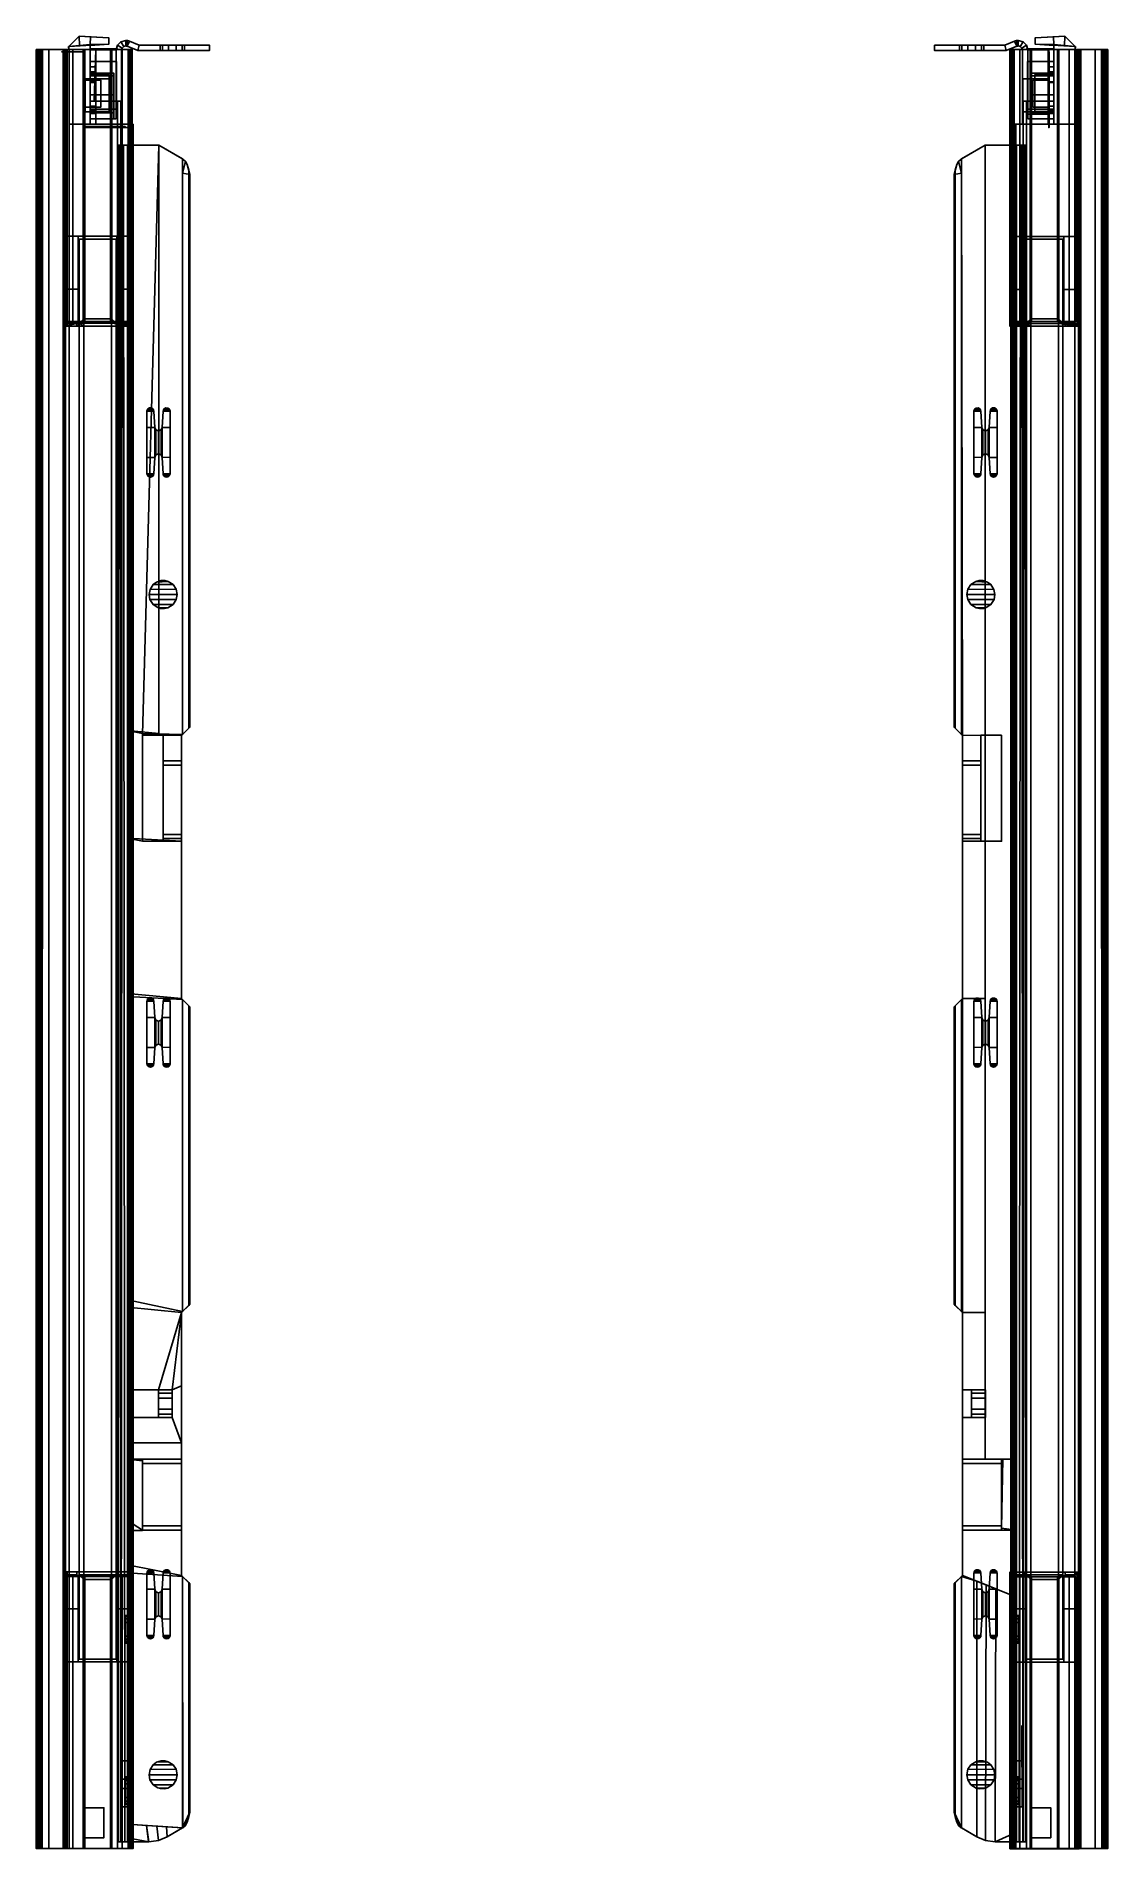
# Model space of a CAD drawing. Header units: inches. Extents: x 0 to 232, y 0 to 393.
import ezdxf

# ---------------------------------------------------------------- set-up
doc = ezdxf.new("R2010")
doc.units = ezdxf.units.IN
doc.header["$MEASUREMENT"] = 0
doc.layers.add('Layer1', color=4, linetype='CONTINUOUS')
doc.layers.add('vidro', color=2, linetype='CONTINUOUS')

msp = doc.modelspace()

# ---------------------------------------------------------------- linework, layer by layer
at = {"layer": 'Layer1'}
for points in [[(2.7, 390.2, 6.95), (0, 390.2, 6.95), (0.64, 390.2, 34.67), (2.7, 390.2, 34.69)], [(1.35, 390.2, 6.95), (1.3, 390.2, 0.65), (0, 390.2, 0.65), (0, 390.2, 6.95)], [(1.3, 390.2, 0.65), (1.12, 390.2, 0.2), (0.19, 390.2, 0.19), (0, 390.2, 0.65)], [(0, 390.2, 6.95), (0, 390.2, 0.65), (0, 0, 0.65), (0, 0, 6.95)], [(0, 0, 0.65), (0.18, 0, 0.21), (0.19, 390.2, 0.19), (0, 390.2, 0.65)], [(0.19, 390.2, 0.19), (0.44, 390.2, 0.03), (0.5, 0, 0.02), (0.18, 0, 0.21)], [(1.12, 390.2, 0.2), (0.8, 390.2, 0.02), (0.44, 390.2, 0.03), (0.19, 390.2, 0.19)], [(0.5, 0, 0.02), (0.87, 0, 0.04), (0.8, 390.2, 0.02), (0.44, 390.2, 0.03)], [(11.7, 390.2, 34.8), (0.64, 390.2, 34.67), (1.87, 390.2, 70.64), (11.7, 390.2, 70.3)], [(0.64, 390.2, 34.67), (5.84, 390.2, 186.2), (5.84, 0, 186.2), (0.64, 0, 34.87)], [(0.8, 390.2, 0.02), (1.12, 390.2, 0.2), (1.11, 0, 0.19), (0.87, 0, 0.04)], [(1.11, 0, 0.19), (1.3, 0, 0.65), (1.3, 390.2, 0.65), (1.12, 390.2, 0.2)], [(1.35, 390.2, 6.95), (1.3, 390.2, 0.64), (1.3, 0, 0.64), (1.3, 0, 6.95)], [(1.3, 0, 6.95), (2.7, 0, 6.95), (2.7, 390.2, 6.95), (1.35, 390.2, 6.95)], [(11.7, 390.2, 70.3), (1.87, 390.2, 70.64), (2.24, 390.2, 81.3), (11.7, 390.2, 81.3)], [(5.46, 390.2, 175.19), (11.7, 390.2, 175.2), (11.7, 390.2, 81.3), (2.24, 390.2, 81.3)], [(11.7, 390.2, 175.2), (5.46, 390.2, 175.19), (5.84, 390.2, 186.2), (7.05, 390.2, 186.2)], [(5.5, 389.7, 192.6), (5.5, 389.7, 192), (10.5, 389.7, 192), (10.5, 389.7, 192.6)], [(6.44, 390.24, 347.2), (5.92, 390.24, 347.51), (5.8, 390.24, 347.05), (6.4, 390.24, 347.05)], [(6.4, 390.24, 192.9), (5.8, 390.24, 192.9), (5.8, 390.24, 347.05), (6.4, 390.24, 347.05)], [(6.4, 390.24, 192.9), (5.8, 390.24, 192.9), (5.92, 390.24, 192.44), (6.44, 390.24, 192.75)], [(5.8, 390.24, 347.05), (5.92, 390.24, 347.51), (5.91, 330.24, 347.48), (5.8, 330.24, 347.05)], [(5.8, 390.24, 192.9), (5.8, 330.24, 192.9), (5.8, 330.24, 292.1), (5.8, 390.24, 292.1)], [(5.92, 331.04, 192.45), (5.8, 330.24, 192.9), (5.8, 390.24, 192.9), (5.92, 390.24, 192.44)], [(5.8, 330.24, 292.1), (5.8, 330.24, 347.05), (5.8, 390.24, 347.05), (5.8, 390.24, 292.1)], [(6, 390.2, 190.94), (11.7, 390.2, 190.94), (11.7, 390.2, 186.2), (5.84, 390.2, 186.2)], [(6, 0, 190.94), (5.84, 0, 186.2), (5.84, 390.2, 186.2), (6, 390.2, 190.94)], [(6.26, 390.24, 347.83), (5.92, 390.24, 347.51), (5.91, 330.24, 347.48), (6.24, 330.24, 347.82)], [(6.26, 390.24, 347.83), (5.92, 390.24, 347.51), (6.44, 390.24, 347.2), (6.55, 390.24, 347.31)], [(5.92, 390.24, 192.44), (6.24, 390.24, 192.13), (6.55, 390.24, 192.64), (6.44, 390.24, 192.75)], [(6.24, 390.24, 192.13), (5.92, 390.24, 192.45), (5.92, 331.04, 192.45), (6.25, 331.04, 192.12)], [(6.34, 0, 191.69), (6, 0, 190.94), (6, 390.2, 190.94), (6.34, 390.2, 191.69)], [(6, 390.2, 190.94), (11.7, 390.2, 190.94), (11.7, 390.2, 191.73), (6.34, 390.2, 191.69)], [(6.24, 390.24, 192.13), (6.55, 390.24, 192.64), (6.7, 390.24, 192.6), (6.7, 390.24, 192)], [(6.7, 390.24, 347.95), (6.26, 390.24, 347.83), (6.24, 330.24, 347.82), (6.7, 330.24, 347.95)], [(6.7, 331.04, 192), (6.25, 331.04, 192.12), (6.24, 390.24, 192.13), (6.7, 390.24, 192)], [(6.7, 390.24, 347.35), (6.7, 390.24, 347.95), (6.26, 390.24, 347.83), (6.55, 390.24, 347.31)], [(7.1, 390.2, 192), (6.34, 390.2, 191.69), (6.34, 0, 191.69), (7.1, 0, 192)], [(6.34, 390.2, 191.69), (7.1, 390.2, 192), (11.7, 390.2, 192), (11.7, 390.2, 191.73)], [(7.95, 390.24, 192.7), (6.55, 390.24, 193.08), (6.55, 331.24, 193.08), (7.95, 331.24, 192.7)], [(6.7, 390.24, 347.95), (6.7, 390.24, 347.35), (19.9, 390.24, 347.35), (19.9, 390.24, 347.95)], [(10.2, 390.24, 192.6), (10.2, 390.24, 192), (6.7, 390.24, 192), (6.7, 390.24, 192.6)], [(6.7, 330.24, 347.95), (6.7, 390.24, 347.95), (19.9, 390.24, 347.95), (19.9, 330.24, 347.95)], [(6.7, 390.24, 192), (6.7, 331.04, 192), (10.2, 331.04, 192), (10.2, 390.24, 192)], [(7.05, 390.2, 81.3), (6.99, 390.86, 81.3), (7.05, 390.86, 70.3), (7.05, 390.2, 70.3)], [(11.7, 391.28, 186.2), (7.05, 390.86, 186.2), (9.29, 393.1, 186.2), (11.79, 392.97, 186.2)], [(7.05, 390.86, 186.2), (7.05, 390.86, 175.2), (9.29, 393.1, 175.2), (9.29, 393.1, 186.2)], [(9.37, 391.07, 175.2), (9.29, 393.1, 175.2), (7.05, 390.86, 175.2)], [(7.05, 390.86, 81.3), (9.29, 393.1, 81.3), (15.7, 392.77, 81.3), (15.72, 391.35, 81.3)], [(7.05, 390.86, 81.3), (7.05, 390.86, 70.3), (9.29, 393.1, 70.3), (9.29, 393.1, 81.3)], [(11.7, 391.28, 70.3), (11.79, 392.97, 70.3), (9.29, 393.1, 70.3), (7.05, 390.86, 70.29)], [(7.05, 390.2, 186.2), (7.05, 390.86, 186.2), (11.7, 391.28, 186.2), (11.7, 390.2, 186.2)], [(11.7, 390.2, 175.2), (11.7, 391.28, 175.2), (7.05, 390.86, 175.2), (7.05, 390.2, 175.2)], [(11.7, 391.28, 81.3), (7.05, 390.86, 81.3), (7.05, 390.2, 81.3), (11.7, 390.21, 81.22)], [(7.05, 390.2, 70.3), (11.7, 390.2, 70.3), (11.7, 391.28, 70.3), (7.05, 390.86, 70.3)], [(7.05, 390.86, 186.2), (7.05, 390.2, 186.2), (7.05, 390.2, 175.2), (7.05, 390.86, 175.2)], [(11.7, 374, 192), (7.1, 374, 192), (7.1, 390.2, 192), (11.7, 390.2, 192)], [(7.95, 331.24, 192.7), (10.5, 331.24, 192.7), (10.5, 390.24, 192.7), (7.95, 390.24, 192.7)], [(15.7, 392.77, 186.2), (9.29, 393.1, 186.2), (9.29, 393.1, 175.2), (15.7, 392.77, 175.2)], [(11.7, 391.28, 175.2), (11.79, 392.97, 175.2), (9.29, 393.1, 175.2), (9.37, 391.07, 175.2)], [(9.29, 393.1, 81.3), (9.29, 393.1, 70.3), (15.7, 392.77, 70.3), (15.7, 392.77, 81.3)], [(10.2, 331.04, 192), (10.2, 390.24, 192), (10.2, 390.24, 192.6), (10.2, 330.84, 192.6)], [(10.5, 390.24, 192.7), (10.5, 390.24, 192), (10.5, 331.24, 192), (10.5, 331.24, 192.7)], [(10.5, 389.7, 192.6), (10.5, 389.7, 192), (10.5, 373.3, 192), (10.5, 373.3, 192.6)], [(11.67, 390.4, 348.15), (16.55, 390.4, 348.24), (17.06, 390.4, 348.11), (11.67, 390.4, 347.95)], [(17.06, 390.4, 348.11), (11.67, 390.4, 347.95), (11.67, 390.4, 347.24), (17.57, 390.4, 347.24)], [(11.67, 390.4, 347.24), (16.57, 390.4, 347.24), (16.57, 390.4, 327.66), (11.67, 390.4, 327.75)], [(11.67, 374, 330.9), (11.7, 374, 327.95), (11.7, 390.4, 327.95), (11.7, 390.39, 330.91)], [(11.7, 390.4, 347.95), (11.7, 374, 347.95), (11.7, 373.97, 341.79), (11.67, 390.4, 341.79)], [(11.7, 387.61, 330.91), (11.7, 390.39, 330.91), (11.67, 390.4, 341.79), (11.7, 387.61, 341.79)], [(11.7, 391.28, 186.2), (11.79, 392.97, 186.2), (15.7, 392.77, 186.2), (15.7, 391.35, 186.2)], [(15.7, 392.77, 175.2), (15.7, 391.35, 175.2), (11.7, 391.28, 175.2), (11.79, 392.97, 175.2)], [(11.7, 391.28, 70.3), (11.79, 392.97, 70.3), (15.7, 392.77, 70.3), (15.72, 391.35, 70.3)], [(11.7, 391.28, 186.2), (15.7, 391.35, 186.2), (15.7, 391.35, 175.2), (11.7, 391.28, 175.2)], [(11.7, 391.12, 81.3), (15.7, 391.35, 81.3), (15.72, 391.35, 70.3), (11.7, 391.28, 70.3)], [(11.7, 391.28, 175.2), (11.7, 374, 175.2), (11.7, 374, 186.2), (11.7, 391.28, 186.2)], [(11.7, 391.28, 81.3), (11.7, 374, 79.95), (11.7, 374, 70.3), (11.7, 391.28, 70.3)], [(11.7, 390.21, 81.22), (11.7, 374, 79.95), (11.7, 374, 175.2), (11.7, 390.2, 175.2)], [(11.7, 390.2, 186.2), (11.7, 374, 186.2), (11.7, 374, 192), (11.7, 390.2, 192)], [(11.7, 379, 35.5), (11.7, 390.2, 35.5), (11.7, 390.2, 34.8), (11.7, 379, 34.8)], [(11.7, 374, 35.5), (11.7, 390.2, 35.5), (11.7, 390.2, 70.3), (11.7, 374, 70.3)], [(11.7, 374, 192), (18.5, 374, 192), (18.5, 390.2, 192), (11.7, 390.2, 192)], [(17.3, 390.2, 192), (17.3, 390.2, 190.8), (11.7, 390.2, 190.8), (11.7, 390.2, 192)], [(11.7, 390.2, 192), (11.7, 390.2, 190.8), (11.7, 374, 190.8), (11.7, 374, 192)], [(11.7, 390.2, 190.7), (12.9, 390.2, 190.7), (12.9, 390.2, 36.05), (11.7, 390.2, 36.05)], [(11.7, 374, 36.05), (11.7, 390.2, 36.05), (12.9, 390.2, 36.05), (12.9, 374, 36.05)], [(11.7, 375.2, 190.7), (12.9, 375.2, 190.7), (12.9, 390.2, 190.7), (11.7, 390.2, 190.7)], [(17.3, 375.2, 190.8), (17.3, 390.2, 190.8), (11.7, 390.2, 190.8), (11.7, 375.2, 190.8)], [(11.7, 374, 347.95), (18.5, 374, 347.95), (18.5, 390.2, 347.95), (11.7, 390.2, 347.95)], [(17.3, 390.2, 347.95), (17.3, 390.2, 346.75), (11.7, 390.2, 346.75), (11.7, 390.2, 347.95)], [(11.7, 390.2, 347.95), (11.7, 390.2, 346.75), (11.7, 374, 346.75), (11.7, 374, 347.95)], [(11.7, 390.2, 346.65), (12.9, 390.2, 346.65), (12.9, 390.2, 192), (11.7, 390.2, 192)], [(11.7, 374, 192), (11.7, 390.2, 192), (12.9, 390.2, 192), (12.9, 374, 192)], [(11.7, 375.2, 346.65), (12.9, 375.2, 346.65), (12.9, 390.2, 346.65), (11.7, 390.2, 346.65)], [(17.3, 375.2, 346.75), (17.3, 390.2, 346.75), (11.7, 390.2, 346.75), (11.7, 375.2, 346.75)], [(11.7, 374, 192.02), (11.7, 390.2, 192), (11.7, 390.2, 327.95), (11.7, 374, 327.95)], [(11.7, 390.17, 327.95), (17.3, 390.2, 327.95), (17.3, 390.19, 192), (12.9, 390.19, 192)], [(12.52, 379, 34.8), (12.9, 390.2, 36.05), (17.3, 390.19, 36.05), (17.3, 379, 34.8)], [(12.9, 390.2, 36.05), (17.3, 390.2, 36.05), (17.3, 390.2, 190.8), (12.9, 390.15, 190.7)], [(15.7, 391.35, 186.2), (15.7, 392.77, 186.2), (15.71, 392.76, 175.2), (15.7, 391.35, 175.2)], [(15.7, 392.77, 81.3), (15.72, 391.35, 81.3), (15.72, 391.35, 70.3), (15.7, 392.77, 70.3)], [(16.1, 331.24, 192.7), (16.1, 331.24, 192), (16.1, 390.24, 192), (16.1, 390.24, 192.7)], [(16.1, 331.24, 192.7), (18.65, 331.24, 192.7), (18.65, 390.24, 192.7), (16.1, 390.24, 192.7)], [(19.9, 390.24, 192), (16.4, 390.24, 192), (16.4, 390.24, 192.6), (19.9, 390.24, 192.6)], [(16.4, 331.04, 192.6), (16.4, 331.04, 192), (16.4, 390.24, 192), (16.4, 390.24, 192.6)], [(16.57, 390.4, 328.66), (17.57, 390.4, 328.66), (17.57, 390.4, 347.24), (16.57, 390.4, 347.24)], [(16.57, 390.4, 328.18), (17.43, 390.4, 328.15), (17.57, 390.4, 328.66), (16.57, 390.4, 328.66)], [(16.57, 390.4, 327.79), (17.06, 390.4, 327.79), (17.43, 390.4, 328.15), (16.57, 390.4, 328.18)], [(16.57, 390.4, 327.66), (16.57, 390.4, 327.66), (17.06, 390.4, 327.79), (16.57, 390.4, 327.79)], [(17.57, 390.4, 347.24), (17.57, 390.4, 347.24), (17.43, 390.4, 347.75), (17.06, 390.4, 348.11)], [(17.58, 391.15, 190), (17.3, 390.2, 190), (17.3, 390.19, 36.05), (17.58, 391.16, 36.05)], [(17.58, 391.15, 345.95), (17.3, 390.2, 345.95), (17.3, 390.19, 192), (17.58, 391.16, 192)], [(17.58, 391.15, 190), (17.3, 390.2, 190), (18.5, 390.2, 190), (18.62, 390.55, 190)], [(17.58, 391.15, 345.95), (17.3, 390.2, 345.95), (18.5, 390.2, 345.95), (18.62, 390.55, 345.95)], [(18.5, 390.2, 192), (18.5, 390.2, 190), (17.3, 390.2, 190), (17.3, 390.2, 192)], [(17.3, 390.1, 36.05), (17.3, 390.19, 36.05), (17.3, 390.2, 190.8), (17.3, 390.1, 190.8)], [(18.5, 390.2, 347.95), (18.5, 390.2, 345.95), (17.3, 390.2, 345.95), (17.3, 390.2, 347.95)], [(17.3, 390.1, 192), (17.3, 390.19, 192), (17.3, 390.2, 346.75), (17.3, 390.1, 346.75)], [(17.3, 375.2, 36.05), (17.3, 390.1, 36.05), (17.3, 390.1, 190.8), (17.3, 375.2, 190.8)], [(17.3, 375.2, 192), (17.3, 390.1, 192), (17.3, 390.1, 346.75), (17.3, 375.2, 346.75)], [(18.35, 391.92, 190), (17.58, 391.15, 190), (18.62, 390.55, 190), (18.95, 390.88, 190)], [(18.35, 391.92, 36.05), (17.58, 391.16, 36.05), (17.58, 391.15, 190), (18.35, 391.92, 190)], [(18.35, 391.92, 345.95), (17.58, 391.15, 345.95), (18.62, 390.55, 345.95), (18.95, 390.88, 345.95)], [(18.35, 391.92, 192), (17.58, 391.16, 192), (17.58, 391.15, 345.95), (18.35, 391.92, 345.95)], [(19.4, 391, 190), (18.95, 390.88, 190), (18.35, 391.92, 190), (19.4, 392.2, 190)], [(19.4, 392.2, 190), (18.35, 391.92, 190), (18.35, 391.92, 36.05), (19.4, 392.2, 36.05)], [(19.4, 391, 345.95), (18.95, 390.88, 345.95), (18.35, 391.92, 345.95), (19.4, 392.2, 345.95)], [(19.4, 392.2, 345.95), (18.35, 391.92, 345.95), (18.35, 391.92, 192), (19.4, 392.2, 192)], [(18.62, 390.55, 190), (18.5, 390.2, 190), (18.5, 390.19, 36.05), (18.62, 390.55, 36.05)], [(18.62, 390.55, 345.95), (18.5, 390.2, 345.95), (18.5, 390.19, 192), (18.62, 390.55, 192)], [(18.5, 390.1, 190), (18.5, 390.1, 192), (18.5, 390.2, 192), (18.5, 390.2, 190)], [(18.5, 390.19, 36.05), (18.5, 390.1, 36.05), (18.5, 390.1, 190), (18.5, 390.2, 190)], [(18.5, 390.1, 345.95), (18.5, 390.1, 347.95), (18.5, 390.2, 347.95), (18.5, 390.2, 345.95)], [(18.5, 390.19, 192), (18.5, 390.1, 192), (18.5, 390.1, 345.95), (18.5, 390.2, 345.95)], [(18.5, 390.1, 36.05), (18.5, 374, 36.05), (18.5, 374, 192), (18.5, 390.1, 192)], [(18.5, 390.1, 192), (18.5, 374, 192), (18.5, 374, 347.95), (18.5, 390.1, 347.95)], [(18.95, 390.88, 36.05), (18.62, 390.55, 36.05), (18.62, 390.55, 190), (18.95, 390.88, 190)], [(18.95, 390.88, 192), (18.62, 390.55, 192), (18.62, 390.55, 345.95), (18.95, 390.88, 345.95)], [(18.65, 390.24, 192.7), (20.05, 390.24, 193.08), (20.05, 331.24, 193.08), (18.65, 331.24, 192.7)], [(19.4, 391, 190), (18.95, 390.88, 190), (18.95, 390.88, 36.05), (19.4, 391, 36.05)], [(19.4, 391, 345.95), (18.95, 390.88, 345.95), (18.95, 390.88, 192), (19.4, 391, 192)], [(19.8, 392.16, 190), (19.4, 392.2, 190), (19.4, 391, 190), (19.57, 390.98, 190)], [(19.8, 392.16, 36.05), (19.4, 392.2, 36.05), (19.4, 392.2, 190), (19.8, 392.16, 190)], [(19.8, 392.16, 345.95), (19.4, 392.2, 345.95), (19.4, 391, 345.95), (19.57, 390.98, 345.95)], [(19.8, 392.16, 192), (19.4, 392.2, 192), (19.4, 392.2, 345.95), (19.8, 392.16, 345.95)], [(19.4, 391, 190), (19.4, 391, 36.05), (19.57, 390.98, 36.05), (19.57, 390.98, 190)], [(19.4, 391, 345.95), (19.4, 391, 192), (19.57, 390.98, 192), (19.57, 390.98, 345.95)], [(19.74, 390.93, 190), (19.57, 390.98, 190), (19.8, 392.16, 190), (20.19, 392.05, 190)], [(19.74, 390.93, 345.95), (19.57, 390.98, 345.95), (19.8, 392.16, 345.95), (20.19, 392.05, 345.95)], [(19.74, 390.93, 36.05), (19.57, 390.98, 36.05), (19.57, 390.98, 190), (19.74, 390.93, 190)], [(19.74, 390.93, 192), (19.57, 390.98, 192), (19.57, 390.98, 345.95), (19.74, 390.93, 345.95)], [(22.28, 391.2, 190), (20.19, 392.05, 190), (19.74, 390.93, 190), (22.05, 390, 190)], [(19.74, 390.93, 36.05), (20.19, 392.05, 36.05), (22.28, 391.2, 36.05), (22.05, 390, 36.05)], [(22.28, 391.2, 345.95), (20.19, 392.05, 345.95), (19.74, 390.93, 345.95), (22.05, 390, 345.95)], [(19.74, 390.93, 192), (20.19, 392.05, 192), (22.28, 391.2, 192), (22.05, 390, 192)], [(19.74, 390.93, 36.05), (22.05, 390, 36.05), (22.05, 390, 190), (19.74, 390.93, 190)], [(20.19, 392.05, 190), (19.8, 392.16, 190), (19.8, 392.16, 36.05), (20.19, 392.05, 36.05)], [(20.19, 392.05, 345.95), (19.8, 392.16, 345.95), (19.8, 392.16, 192), (20.19, 392.05, 192)], [(20.34, 390.24, 192.11), (19.9, 390.24, 192), (19.9, 390.24, 192.6), (20.05, 390.24, 192.64)], [(20.35, 390.24, 347.83), (20.05, 390.24, 347.31), (19.9, 390.24, 347.35), (19.9, 390.24, 347.95)], [(20.35, 390.24, 347.83), (19.9, 390.24, 347.95), (19.9, 330.24, 347.95), (20.34, 330.24, 347.83)], [(20.68, 390.24, 192.45), (20.34, 390.24, 192.11), (20.05, 390.24, 192.64), (20.16, 390.24, 192.75)], [(20.68, 390.24, 347.5), (20.16, 390.24, 347.2), (20.05, 390.24, 347.31), (20.35, 390.24, 347.83)], [(20.8, 390.24, 192.9), (20.68, 390.24, 192.45), (20.16, 390.24, 192.75), (20.2, 390.24, 192.9)], [(20.8, 390.24, 347.05), (20.68, 390.24, 347.5), (20.16, 390.24, 347.2), (20.2, 390.24, 347.05)], [(20.19, 392.05, 190), (22.28, 391.2, 190), (22.28, 391.2, 36.05), (20.19, 392.05, 36.05)], [(22.28, 391.2, 345.95), (20.19, 392.05, 345.95), (20.19, 392.05, 192), (22.29, 391.2, 192)], [(20.2, 390.24, 192.9), (20.8, 390.24, 192.9), (20.8, 390.24, 347.05), (20.2, 390.24, 347.05)], [(20.68, 390.24, 347.5), (20.35, 390.24, 347.83), (20.34, 330.24, 347.83), (20.68, 330.24, 347.49)], [(20.8, 390.24, 347.05), (20.68, 390.24, 347.5), (20.68, 330.24, 347.49), (20.8, 330.24, 347.05)], [(20.8, 390.24, 292.1), (20.8, 330.24, 292.1), (20.8, 330.24, 192.9), (20.8, 390.24, 192.9)], [(20.8, 330.24, 292.1), (20.8, 330.24, 192.9), (20.8, 390.24, 192.9), (20.8, 390.24, 292.1)], [(20.8, 330.24, 347.05), (20.8, 330.24, 292.1), (20.8, 390.24, 292.1), (20.8, 390.24, 347.05)], [(22.28, 391.2, 36.05), (22.05, 390, 36.05), (37.54, 390, 36.05), (37.54, 391.2, 36.05)], [(22.28, 391.2, 190), (22.05, 390, 190), (37.54, 390, 190), (37.54, 391.2, 190)], [(22.28, 391.2, 192), (22.05, 390, 192), (37.54, 390, 192), (37.54, 391.2, 192)], [(22.28, 391.2, 345.95), (22.05, 390, 345.95), (37.54, 390, 345.95), (37.54, 391.2, 345.95)], [(22.05, 390, 36.05), (37.54, 390, 36.05), (37.54, 390, 190), (22.05, 390, 190)], [(22.05, 390, 192), (37.54, 390, 192), (37.54, 390, 345.95), (22.05, 390, 345.95)], [(37.54, 391.2, 190), (22.28, 391.2, 190), (22.28, 391.2, 36.05), (37.54, 391.2, 36.05)], [(37.54, 391.2, 345.95), (22.28, 391.2, 345.95), (22.28, 391.2, 192), (37.54, 391.2, 192)], [(27.35, 391.2, 51.35), (26.85, 391.2, 52.9), (26.85, 390, 52.9), (27.37, 390.04, 51.33)], [(26.85, 391.2, 52.9), (26.85, 391.2, 55.1), (26.85, 390, 55.1), (26.85, 390, 52.9)], [(26.85, 391.2, 55.1), (27.36, 391.2, 56.67), (27.36, 390, 56.66), (26.85, 390, 55.1)], [(27.35, 391.2, 83.35), (26.85, 391.2, 84.9), (26.85, 390, 84.9), (27.37, 390.04, 83.33)], [(26.85, 391.2, 84.9), (26.85, 391.2, 87.1), (26.85, 390, 87.1), (26.85, 390, 84.9)], [(26.85, 391.2, 87.1), (27.36, 391.2, 88.67), (27.36, 390, 88.66), (26.85, 390, 87.1)], [(27.35, 391.2, 147.35), (26.85, 391.2, 148.9), (26.85, 390, 148.9), (27.37, 390.04, 147.33)], [(26.85, 391.2, 148.9), (26.85, 391.2, 151.1), (26.85, 390, 151.1), (26.85, 390, 148.9)], [(26.85, 391.2, 151.1), (27.36, 391.2, 152.67), (27.36, 390, 152.66), (26.85, 390, 151.1)], [(27.35, 391.2, 179.35), (26.85, 391.2, 180.9), (26.85, 390, 180.9), (27.37, 390.04, 179.33)], [(26.85, 391.2, 180.9), (26.85, 391.2, 183.1), (26.85, 390, 183.1), (26.85, 390, 180.9)], [(26.85, 391.2, 183.1), (27.36, 391.2, 184.67), (27.36, 390, 184.66), (26.85, 390, 183.1)], [(27.35, 391.2, 207.3), (26.85, 391.2, 208.85), (26.85, 390, 208.85), (27.37, 390.04, 207.28)], [(26.85, 391.2, 208.85), (26.85, 391.2, 211.05), (26.85, 390, 211.05), (26.85, 390, 208.85)], [(26.85, 391.2, 211.05), (27.36, 391.2, 212.62), (27.36, 390, 212.61), (26.85, 390, 211.05)], [(27.35, 391.2, 239.3), (26.85, 391.2, 240.85), (26.85, 390, 240.85), (27.37, 390.04, 239.28)], [(26.85, 391.2, 240.85), (26.85, 391.2, 243.05), (26.85, 390, 243.05), (26.85, 390, 240.85)], [(26.85, 391.2, 243.05), (27.36, 391.2, 244.62), (27.36, 390, 244.61), (26.85, 390, 243.05)], [(27.35, 391.2, 303.3), (26.85, 391.2, 304.85), (26.85, 390, 304.85), (27.37, 390.04, 303.28)], [(26.85, 391.2, 304.85), (26.85, 391.2, 307.05), (26.85, 390, 307.05), (26.85, 390, 304.85)], [(26.85, 391.2, 307.05), (27.36, 391.2, 308.62), (27.36, 390, 308.61), (26.85, 390, 307.05)], [(27.35, 391.2, 335.3), (26.85, 391.2, 336.85), (26.85, 390, 336.85), (27.37, 390.04, 335.28)], [(26.85, 391.2, 336.85), (26.85, 391.2, 339.05), (26.85, 390, 339.05), (26.85, 390, 336.85)], [(26.85, 391.2, 339.05), (27.36, 391.2, 340.62), (27.36, 390, 340.61), (26.85, 390, 339.05)], [(28.68, 391.2, 50.38), (27.35, 391.2, 51.35), (27.37, 390, 51.33), (28.69, 390, 50.38)], [(28.68, 391.2, 82.38), (27.35, 391.2, 83.35), (27.37, 390, 83.33), (28.69, 390, 82.38)], [(28.68, 391.2, 146.38), (27.35, 391.2, 147.35), (27.37, 390, 147.33), (28.69, 390, 146.38)], [(28.68, 391.2, 178.38), (27.35, 391.2, 179.35), (27.37, 390, 179.33), (28.69, 390, 178.38)], [(28.68, 391.2, 206.33), (27.35, 391.2, 207.3), (27.37, 390, 207.28), (28.69, 390, 206.33)], [(28.68, 391.2, 238.33), (27.35, 391.2, 239.3), (27.37, 390, 239.28), (28.69, 390, 238.33)], [(28.68, 391.2, 302.33), (27.35, 391.2, 303.3), (27.37, 390, 303.28), (28.69, 390, 302.33)], [(28.68, 391.2, 334.33), (27.35, 391.2, 335.3), (27.37, 390, 335.28), (28.69, 390, 334.33)], [(27.36, 390.01, 56.66), (28.67, 390, 57.62), (28.68, 391.2, 57.62), (27.36, 391.2, 56.67)], [(27.36, 390.01, 88.66), (28.67, 390, 89.62), (28.68, 391.2, 89.62), (27.36, 391.2, 88.67)], [(27.36, 390.01, 152.66), (28.67, 390, 153.62), (28.68, 391.2, 153.62), (27.36, 391.2, 152.67)], [(27.36, 390.01, 184.66), (28.67, 390, 185.62), (28.68, 391.2, 185.62), (27.36, 391.2, 184.67)], [(27.36, 390.01, 212.61), (28.67, 390, 213.57), (28.68, 391.2, 213.57), (27.36, 391.2, 212.62)], [(27.36, 390.01, 244.61), (28.67, 390, 245.57), (28.68, 391.2, 245.57), (27.36, 391.2, 244.62)], [(27.36, 390.01, 308.61), (28.67, 390, 309.57), (28.68, 391.2, 309.57), (27.36, 391.2, 308.62)], [(27.36, 390.01, 340.61), (28.67, 390, 341.57), (28.68, 391.2, 341.57), (27.36, 391.2, 340.62)], [(28.67, 390, 57.62), (30.32, 390, 57.62), (30.33, 391.2, 57.62), (28.68, 391.2, 57.62)], [(28.67, 390, 89.62), (30.32, 390, 89.62), (30.33, 391.2, 89.62), (28.68, 391.2, 89.62)], [(28.67, 390, 153.62), (30.32, 390, 153.62), (30.33, 391.2, 153.62), (28.68, 391.2, 153.62)], [(28.67, 390, 185.62), (30.32, 390, 185.62), (30.33, 391.2, 185.62), (28.68, 391.2, 185.62)], [(28.67, 390, 213.57), (30.32, 390, 213.57), (30.33, 391.2, 213.57), (28.68, 391.2, 213.57)], [(28.67, 390, 245.57), (30.32, 390, 245.57), (30.33, 391.2, 245.57), (28.68, 391.2, 245.57)], [(28.67, 390, 309.57), (30.32, 390, 309.57), (30.33, 391.2, 309.57), (28.68, 391.2, 309.57)], [(28.67, 390, 341.57), (30.32, 390, 341.57), (30.33, 391.2, 341.57), (28.68, 391.2, 341.57)], [(28.68, 391.2, 50.38), (28.69, 390, 50.38), (30.32, 390, 50.38), (30.31, 391.2, 50.38)], [(28.68, 391.2, 82.38), (28.69, 390, 82.38), (30.32, 390, 82.38), (30.31, 391.2, 82.38)], [(28.68, 391.2, 146.38), (28.69, 390, 146.38), (30.32, 390, 146.38), (30.31, 391.2, 146.38)], [(28.68, 391.2, 178.38), (28.69, 390, 178.38), (30.32, 390, 178.38), (30.31, 391.2, 178.38)], [(28.68, 391.2, 206.33), (28.69, 390, 206.33), (30.32, 390, 206.33), (30.31, 391.2, 206.33)], [(28.68, 391.2, 238.33), (28.69, 390, 238.33), (30.32, 390, 238.33), (30.31, 391.2, 238.33)], [(28.68, 391.2, 302.33), (28.69, 390, 302.33), (30.32, 390, 302.33), (30.31, 391.2, 302.33)], [(28.68, 391.2, 334.33), (28.69, 390, 334.33), (30.32, 390, 334.33), (30.31, 391.2, 334.33)], [(31.63, 391.2, 51.33), (30.31, 391.2, 50.38), (30.32, 390, 50.38), (31.64, 390, 51.33)], [(31.63, 391.2, 83.33), (30.31, 391.2, 82.38), (30.32, 390, 82.38), (31.64, 390, 83.33)], [(31.63, 391.2, 147.33), (30.31, 391.2, 146.38), (30.32, 390, 146.38), (31.64, 390, 147.33)], [(31.63, 391.2, 179.33), (30.31, 391.2, 178.38), (30.32, 390, 178.38), (31.64, 390, 179.33)], [(31.63, 391.2, 207.28), (30.31, 391.2, 206.33), (30.32, 390, 206.33), (31.64, 390, 207.28)], [(31.63, 391.2, 239.28), (30.31, 391.2, 238.33), (30.32, 390, 238.33), (31.64, 390, 239.28)], [(31.63, 391.2, 303.28), (30.31, 391.2, 302.33), (30.32, 390, 302.33), (31.64, 390, 303.28)], [(31.63, 391.2, 335.28), (30.31, 391.2, 334.33), (30.32, 390, 334.33), (31.64, 390, 335.28)], [(31.64, 391.2, 56.67), (30.33, 391.2, 57.62), (30.32, 390, 57.62), (31.65, 390, 56.65)], [(31.64, 391.2, 88.67), (30.33, 391.2, 89.62), (30.32, 390, 89.62), (31.65, 390, 88.65)], [(31.64, 391.2, 152.67), (30.33, 391.2, 153.62), (30.32, 390, 153.62), (31.65, 390, 152.65)], [(31.64, 391.2, 184.67), (30.33, 391.2, 185.62), (30.32, 390, 185.62), (31.65, 390, 184.65)], [(31.64, 391.2, 212.62), (30.33, 391.2, 213.57), (30.32, 390, 213.57), (31.65, 390, 212.6)], [(31.64, 391.2, 244.62), (30.33, 391.2, 245.57), (30.32, 390, 245.57), (31.65, 390, 244.6)], [(31.64, 391.2, 308.62), (30.33, 391.2, 309.57), (30.32, 390, 309.57), (31.65, 390, 308.6)], [(31.64, 391.2, 340.62), (30.33, 391.2, 341.57), (30.32, 390, 341.57), (31.65, 390, 340.6)], [(31.63, 391.2, 51.33), (32.15, 391.2, 52.9), (32.15, 390, 52.9), (31.64, 390, 51.33)], [(31.63, 391.2, 83.33), (32.15, 391.2, 84.9), (32.15, 390, 84.9), (31.64, 390, 83.33)], [(31.63, 391.2, 147.33), (32.15, 391.2, 148.9), (32.15, 390, 148.9), (31.64, 390, 147.33)], [(31.63, 391.2, 179.33), (32.15, 391.2, 180.9), (32.15, 390, 180.9), (31.64, 390, 179.33)], [(31.63, 391.2, 207.28), (32.15, 391.2, 208.85), (32.15, 390, 208.85), (31.64, 390, 207.28)], [(31.63, 391.2, 239.28), (32.15, 391.2, 240.85), (32.15, 390, 240.85), (31.64, 390, 239.28)], [(31.63, 391.2, 303.28), (32.15, 391.2, 304.85), (32.15, 390, 304.85), (31.64, 390, 303.28)], [(31.63, 391.2, 335.28), (32.15, 391.2, 336.85), (32.15, 390, 336.85), (31.64, 390, 335.28)], [(32.15, 391.2, 55.1), (31.64, 391.2, 56.67), (31.65, 390, 56.65), (32.15, 390, 55.1)], [(32.15, 391.2, 87.1), (31.64, 391.2, 88.67), (31.65, 390, 88.65), (32.15, 390, 87.1)], [(32.15, 391.2, 151.1), (31.64, 391.2, 152.67), (31.65, 390, 152.65), (32.15, 390, 151.1)], [(32.15, 391.2, 183.1), (31.64, 391.2, 184.67), (31.65, 390, 184.65), (32.15, 390, 183.1)], [(32.15, 391.2, 211.05), (31.64, 391.2, 212.62), (31.65, 390, 212.6), (32.15, 390, 211.05)], [(32.15, 391.2, 243.05), (31.64, 391.2, 244.62), (31.65, 390, 244.6), (32.15, 390, 243.05)], [(32.15, 391.2, 307.05), (31.64, 391.2, 308.62), (31.65, 390, 308.6), (32.15, 390, 307.05)], [(32.15, 391.2, 339.05), (31.64, 391.2, 340.62), (31.65, 390, 340.6), (32.15, 390, 339.05)], [(32.15, 391.2, 52.9), (32.15, 391.2, 55.1), (32.15, 390, 55.1), (32.15, 390, 52.9)], [(32.15, 391.2, 84.9), (32.15, 391.2, 87.1), (32.15, 390, 87.1), (32.15, 390, 84.9)], [(32.15, 391.2, 148.9), (32.15, 391.2, 151.1), (32.15, 390, 151.1), (32.15, 390, 148.9)], [(32.15, 391.2, 180.9), (32.15, 391.2, 183.1), (32.15, 390, 183.1), (32.15, 390, 180.9)], [(32.15, 391.2, 208.85), (32.15, 391.2, 211.05), (32.15, 390, 211.05), (32.15, 390, 208.85)], [(32.15, 391.2, 240.85), (32.15, 391.2, 243.05), (32.15, 390, 243.05), (32.15, 390, 240.85)], [(32.15, 391.2, 304.85), (32.15, 391.2, 307.05), (32.15, 390, 307.05), (32.15, 390, 304.85)], [(32.15, 391.2, 336.85), (32.15, 391.2, 339.05), (32.15, 390, 339.05), (32.15, 390, 336.85)], [(37.54, 391.2, 36.05), (37.54, 390, 36.05), (37.54, 390, 190), (37.54, 391.2, 190)], [(37.54, 391.2, 192), (37.54, 390, 192), (37.54, 390, 345.95), (37.54, 391.2, 345.95)], [(194.76, 391.2, 36.05), (210.02, 391.2, 36.05), (210.02, 391.2, 190), (194.76, 391.2, 190)], [(194.76, 391.2, 190), (194.76, 390, 190), (194.76, 390, 36.05), (194.76, 391.2, 36.05)], [(194.76, 391.2, 36.05), (194.76, 390, 36.05), (210.25, 390, 36.05), (210.02, 391.2, 36.05)], [(194.76, 391.2, 190), (194.76, 390, 190), (210.25, 390, 190), (210.02, 391.2, 190)], [(194.76, 391.2, 192), (210.02, 391.2, 192), (210.02, 391.2, 345.95), (194.76, 391.2, 345.95)], [(194.76, 391.2, 345.95), (194.76, 390, 345.95), (194.76, 390, 192), (194.76, 391.2, 192)], [(194.76, 391.2, 192), (194.76, 390, 192), (210.25, 390, 192), (210.02, 391.2, 192)], [(194.76, 391.2, 345.95), (194.76, 390, 345.95), (210.25, 390, 345.95), (210.02, 391.2, 345.95)], [(210.25, 390, 190), (194.76, 390, 190), (194.76, 390, 36.05), (210.25, 390, 36.05)], [(210.25, 390, 345.95), (194.76, 390, 345.95), (194.76, 390, 192), (210.25, 390, 192)], [(200.67, 390, 51.33), (200.15, 390, 52.9), (200.15, 391.2, 52.9), (200.67, 391.2, 51.33)], [(200.15, 390, 52.9), (200.15, 390, 55.1), (200.15, 391.2, 55.1), (200.15, 391.2, 52.9)], [(200.15, 390, 55.1), (200.65, 390, 56.65), (200.66, 391.2, 56.67), (200.15, 391.2, 55.1)], [(200.67, 390, 83.33), (200.15, 390, 84.9), (200.15, 391.2, 84.9), (200.67, 391.2, 83.33)], [(200.15, 390, 84.9), (200.15, 390, 87.1), (200.15, 391.2, 87.1), (200.15, 391.2, 84.9)], [(200.15, 390, 87.1), (200.65, 390, 88.65), (200.66, 391.2, 88.67), (200.15, 391.2, 87.1)], [(200.67, 390, 147.33), (200.15, 390, 148.9), (200.15, 391.2, 148.9), (200.67, 391.2, 147.33)], [(200.15, 390, 148.9), (200.15, 390, 151.1), (200.15, 391.2, 151.1), (200.15, 391.2, 148.9)], [(200.15, 390, 151.1), (200.65, 390, 152.65), (200.66, 391.2, 152.67), (200.15, 391.2, 151.1)], [(200.67, 390, 179.33), (200.15, 390, 180.9), (200.15, 391.2, 180.9), (200.67, 391.2, 179.33)], [(200.15, 390, 180.9), (200.15, 390, 183.1), (200.15, 391.2, 183.1), (200.15, 391.2, 180.9)], [(200.15, 390, 183.1), (200.65, 390, 184.65), (200.66, 391.2, 184.67), (200.15, 391.2, 183.1)], [(200.67, 390, 207.28), (200.15, 390, 208.85), (200.15, 391.2, 208.85), (200.67, 391.2, 207.28)], [(200.15, 390, 208.85), (200.15, 390, 211.05), (200.15, 391.2, 211.05), (200.15, 391.2, 208.85)], [(200.15, 390, 211.05), (200.65, 390, 212.6), (200.66, 391.2, 212.62), (200.15, 391.2, 211.05)], [(200.67, 390, 239.28), (200.15, 390, 240.85), (200.15, 391.2, 240.85), (200.67, 391.2, 239.28)], [(200.15, 390, 240.85), (200.15, 390, 243.05), (200.15, 391.2, 243.05), (200.15, 391.2, 240.85)], [(200.15, 390, 243.05), (200.65, 390, 244.6), (200.66, 391.2, 244.62), (200.15, 391.2, 243.05)], [(200.67, 390, 303.28), (200.15, 390, 304.85), (200.15, 391.2, 304.85), (200.67, 391.2, 303.28)], [(200.15, 390, 304.85), (200.15, 390, 307.05), (200.15, 391.2, 307.05), (200.15, 391.2, 304.85)], [(200.15, 390, 307.05), (200.65, 390, 308.6), (200.66, 391.2, 308.62), (200.15, 391.2, 307.05)], [(200.67, 390, 335.28), (200.15, 390, 336.85), (200.15, 391.2, 336.85), (200.67, 391.2, 335.28)], [(200.15, 390, 336.85), (200.15, 390, 339.05), (200.15, 391.2, 339.05), (200.15, 391.2, 336.85)], [(200.15, 390, 339.05), (200.65, 390, 340.6), (200.66, 391.2, 340.62), (200.15, 391.2, 339.05)], [(200.65, 390, 56.65), (201.98, 390, 57.62), (201.98, 391.2, 57.62), (200.66, 391.2, 56.67)], [(200.65, 390, 88.65), (201.98, 390, 89.62), (201.98, 391.2, 89.62), (200.66, 391.2, 88.67)], [(200.65, 390, 152.65), (201.98, 390, 153.62), (201.98, 391.2, 153.62), (200.66, 391.2, 152.67)], [(200.65, 390, 184.65), (201.98, 390, 185.62), (201.98, 391.2, 185.62), (200.66, 391.2, 184.67)], [(200.65, 390, 212.6), (201.98, 390, 213.57), (201.98, 391.2, 213.57), (200.66, 391.2, 212.62)], [(200.65, 390, 244.6), (201.98, 390, 245.57), (201.98, 391.2, 245.57), (200.66, 391.2, 244.62)], [(200.65, 390, 308.6), (201.98, 390, 309.57), (201.98, 391.2, 309.57), (200.66, 391.2, 308.62)], [(200.65, 390, 340.6), (201.98, 390, 341.57), (201.98, 391.2, 341.57), (200.66, 391.2, 340.62)], [(200.67, 390, 51.33), (201.99, 390, 50.38), (201.99, 391.2, 50.38), (200.67, 391.2, 51.33)], [(200.67, 390, 83.33), (201.99, 390, 82.38), (201.99, 391.2, 82.38), (200.67, 391.2, 83.33)], [(200.67, 390, 147.33), (201.99, 390, 146.38), (201.99, 391.2, 146.38), (200.67, 391.2, 147.33)], [(200.67, 390, 179.33), (201.99, 390, 178.38), (201.99, 391.2, 178.38), (200.67, 391.2, 179.33)], [(200.67, 390, 207.28), (201.99, 390, 206.33), (201.99, 391.2, 206.33), (200.67, 391.2, 207.28)], [(200.67, 390, 239.28), (201.99, 390, 238.33), (201.99, 391.2, 238.33), (200.67, 391.2, 239.28)], [(200.67, 390, 303.28), (201.99, 390, 302.33), (201.99, 391.2, 302.33), (200.67, 391.2, 303.28)], [(200.67, 390, 335.28), (201.99, 390, 334.33), (201.99, 391.2, 334.33), (200.67, 391.2, 335.28)], [(203.62, 391.2, 57.62), (201.98, 391.2, 57.62), (201.98, 390, 57.62), (203.63, 390, 57.62)], [(203.62, 391.2, 89.62), (201.98, 391.2, 89.62), (201.98, 390, 89.62), (203.63, 390, 89.62)], [(203.62, 391.2, 153.62), (201.98, 391.2, 153.62), (201.98, 390, 153.62), (203.63, 390, 153.62)], [(203.62, 391.2, 185.62), (201.98, 391.2, 185.62), (201.98, 390, 185.62), (203.63, 390, 185.62)], [(203.62, 391.2, 213.57), (201.98, 391.2, 213.57), (201.98, 390, 213.57), (203.63, 390, 213.57)], [(203.62, 391.2, 245.57), (201.98, 391.2, 245.57), (201.98, 390, 245.57), (203.63, 390, 245.57)], [(203.62, 391.2, 309.57), (201.98, 391.2, 309.57), (201.98, 390, 309.57), (203.63, 390, 309.57)], [(203.62, 391.2, 341.57), (201.98, 391.2, 341.57), (201.98, 390, 341.57), (203.63, 390, 341.57)], [(201.99, 391.2, 50.38), (201.99, 390, 50.38), (203.61, 390, 50.38), (203.62, 391.2, 50.38)], [(201.99, 391.2, 82.38), (201.99, 390, 82.38), (203.61, 390, 82.38), (203.62, 391.2, 82.38)], [(201.99, 391.2, 146.38), (201.99, 390, 146.38), (203.61, 390, 146.38), (203.62, 391.2, 146.38)], [(201.99, 391.2, 178.38), (201.99, 390, 178.38), (203.61, 390, 178.38), (203.62, 391.2, 178.38)], [(201.99, 391.2, 206.33), (201.99, 390, 206.33), (203.61, 390, 206.33), (203.62, 391.2, 206.33)], [(201.99, 391.2, 238.33), (201.99, 390, 238.33), (203.61, 390, 238.33), (203.62, 391.2, 238.33)], [(201.99, 391.2, 302.33), (201.99, 390, 302.33), (203.61, 390, 302.33), (203.62, 391.2, 302.33)], [(201.99, 391.2, 334.33), (201.99, 390, 334.33), (203.61, 390, 334.33), (203.62, 391.2, 334.33)], [(203.61, 390, 50.38), (204.93, 390, 51.33), (204.95, 391.2, 51.35), (203.62, 391.2, 50.38)], [(203.61, 390, 82.38), (204.93, 390, 83.33), (204.95, 391.2, 83.35), (203.62, 391.2, 82.38)], [(203.61, 390, 146.38), (204.93, 390, 147.33), (204.95, 391.2, 147.35), (203.62, 391.2, 146.38)], [(203.61, 390, 178.38), (204.93, 390, 179.33), (204.95, 391.2, 179.35), (203.62, 391.2, 178.38)], [(203.61, 390, 206.33), (204.93, 390, 207.28), (204.95, 391.2, 207.3), (203.62, 391.2, 206.33)], [(203.61, 390, 238.33), (204.93, 390, 239.28), (204.95, 391.2, 239.3), (203.62, 391.2, 238.33)], [(203.61, 390, 302.33), (204.93, 390, 303.28), (204.95, 391.2, 303.3), (203.62, 391.2, 302.33)], [(203.61, 390, 334.33), (204.93, 390, 335.28), (204.95, 391.2, 335.3), (203.62, 391.2, 334.33)], [(204.94, 391.2, 56.67), (203.62, 391.2, 57.62), (203.63, 390, 57.62), (204.94, 390.01, 56.66)], [(204.94, 391.2, 88.67), (203.62, 391.2, 89.62), (203.63, 390, 89.62), (204.94, 390.01, 88.66)], [(204.94, 391.2, 152.67), (203.62, 391.2, 153.62), (203.63, 390, 153.62), (204.94, 390.01, 152.66)], [(204.94, 391.2, 184.67), (203.62, 391.2, 185.62), (203.63, 390, 185.62), (204.94, 390.01, 184.66)], [(204.94, 391.2, 212.62), (203.62, 391.2, 213.57), (203.63, 390, 213.57), (204.94, 390.01, 212.61)], [(204.94, 391.2, 244.62), (203.62, 391.2, 245.57), (203.63, 390, 245.57), (204.94, 390.01, 244.61)], [(204.94, 391.2, 308.62), (203.62, 391.2, 309.57), (203.63, 390, 309.57), (204.94, 390.01, 308.61)], [(204.94, 391.2, 340.62), (203.62, 391.2, 341.57), (203.63, 390, 341.57), (204.94, 390.01, 340.61)], [(204.93, 390.04, 51.33), (205.45, 390, 52.9), (205.45, 391.2, 52.9), (204.95, 391.2, 51.35)], [(204.93, 390.04, 83.33), (205.45, 390, 84.9), (205.45, 391.2, 84.9), (204.95, 391.2, 83.35)], [(204.93, 390.04, 147.33), (205.45, 390, 148.9), (205.45, 391.2, 148.9), (204.95, 391.2, 147.35)], [(204.93, 390.04, 179.33), (205.45, 390, 180.9), (205.45, 391.2, 180.9), (204.95, 391.2, 179.35)], [(204.93, 390.04, 207.28), (205.45, 390, 208.85), (205.45, 391.2, 208.85), (204.95, 391.2, 207.3)], [(204.93, 390.04, 239.28), (205.45, 390, 240.85), (205.45, 391.2, 240.85), (204.95, 391.2, 239.3)], [(204.93, 390.04, 303.28), (205.45, 390, 304.85), (205.45, 391.2, 304.85), (204.95, 391.2, 303.3)], [(204.93, 390.04, 335.28), (205.45, 390, 336.85), (205.45, 391.2, 336.85), (204.95, 391.2, 335.3)], [(205.45, 390, 55.1), (204.94, 390, 56.66), (204.94, 391.2, 56.67), (205.45, 391.2, 55.1)], [(205.45, 390, 87.1), (204.94, 390, 88.66), (204.94, 391.2, 88.67), (205.45, 391.2, 87.1)], [(205.45, 390, 151.1), (204.94, 390, 152.66), (204.94, 391.2, 152.67), (205.45, 391.2, 151.1)], [(205.45, 390, 183.1), (204.94, 390, 184.66), (204.94, 391.2, 184.67), (205.45, 391.2, 183.1)], [(205.45, 390, 211.05), (204.94, 390, 212.61), (204.94, 391.2, 212.62), (205.45, 391.2, 211.05)], [(205.45, 390, 243.05), (204.94, 390, 244.61), (204.94, 391.2, 244.62), (205.45, 391.2, 243.05)], [(205.45, 390, 307.05), (204.94, 390, 308.61), (204.94, 391.2, 308.62), (205.45, 391.2, 307.05)], [(205.45, 390, 339.05), (204.94, 390, 340.61), (204.94, 391.2, 340.62), (205.45, 391.2, 339.05)], [(205.45, 390, 52.9), (205.45, 390, 55.1), (205.45, 391.2, 55.1), (205.45, 391.2, 52.9)], [(205.45, 390, 84.9), (205.45, 390, 87.1), (205.45, 391.2, 87.1), (205.45, 391.2, 84.9)], [(205.45, 390, 148.9), (205.45, 390, 151.1), (205.45, 391.2, 151.1), (205.45, 391.2, 148.9)], [(205.45, 390, 180.9), (205.45, 390, 183.1), (205.45, 391.2, 183.1), (205.45, 391.2, 180.9)], [(205.45, 390, 208.85), (205.45, 390, 211.05), (205.45, 391.2, 211.05), (205.45, 391.2, 208.85)], [(205.45, 390, 240.85), (205.45, 390, 243.05), (205.45, 391.2, 243.05), (205.45, 391.2, 240.85)], [(205.45, 390, 304.85), (205.45, 390, 307.05), (205.45, 391.2, 307.05), (205.45, 391.2, 304.85)], [(205.45, 390, 336.85), (205.45, 390, 339.05), (205.45, 391.2, 339.05), (205.45, 391.2, 336.85)], [(210.25, 390, 190), (212.56, 390.93, 190), (212.11, 392.05, 190), (210.02, 391.2, 190)], [(210.25, 390, 36.05), (210.02, 391.2, 36.05), (212.11, 392.05, 36.05), (212.56, 390.93, 36.05)], [(210.02, 391.2, 190), (212.11, 392.05, 190), (212.11, 392.05, 36.05), (210.02, 391.2, 36.05)], [(210.25, 390, 345.95), (212.56, 390.93, 345.95), (212.11, 392.05, 345.95), (210.02, 391.2, 345.95)], [(210.25, 390, 192), (210.02, 391.2, 192), (212.11, 392.05, 192), (212.56, 390.93, 192)], [(210.02, 391.2, 192), (212.11, 392.05, 192), (212.11, 392.05, 345.95), (210.02, 391.2, 345.95)], [(212.56, 390.93, 36.05), (210.25, 390, 36.05), (210.25, 390, 190), (212.56, 390.93, 190)], [(211.74, 390.2, 347.2), (211.23, 390.2, 347.51), (211.1, 390.2, 347.05), (211.7, 390.2, 347.05)], [(211.7, 390.2, 192.9), (211.1, 390.2, 192.9), (211.1, 390.2, 347.05), (211.7, 390.2, 347.05)], [(211.7, 390.2, 192.9), (211.1, 390.2, 192.9), (211.23, 390.2, 192.44), (211.74, 390.2, 192.75)], [(211.1, 390.2, 347.05), (211.23, 390.2, 347.51), (211.21, 330.2, 347.48), (211.1, 330.2, 347.05)], [(211.1, 390.2, 192.9), (211.1, 330.2, 192.9), (211.1, 330.2, 292.1), (211.1, 390.2, 292.1)], [(211.22, 331, 192.45), (211.1, 330.2, 192.9), (211.1, 390.2, 192.9), (211.23, 390.2, 192.44)], [(211.1, 330.2, 292.1), (211.1, 330.2, 347.05), (211.1, 390.2, 347.05), (211.1, 390.2, 292.1)], [(211.56, 390.2, 347.83), (211.23, 390.2, 347.51), (211.21, 330.2, 347.48), (211.54, 330.2, 347.82)], [(211.54, 390.2, 192.13), (211.22, 390.2, 192.45), (211.22, 331, 192.45), (211.55, 331, 192.12)], [(211.56, 390.2, 347.83), (211.23, 390.2, 347.51), (211.74, 390.2, 347.2), (211.85, 390.2, 347.31)], [(211.23, 390.2, 192.44), (211.54, 390.2, 192.13), (211.85, 390.2, 192.64), (211.74, 390.2, 192.75)], [(211.54, 390.2, 192.13), (211.85, 390.2, 192.64), (212, 390.2, 192.6), (212, 390.2, 192)], [(212, 390.2, 347.95), (211.56, 390.2, 347.83), (211.54, 330.2, 347.82), (212, 330.2, 347.95)], [(212, 331, 192), (211.55, 331, 192.12), (211.54, 390.2, 192.13), (212, 390.2, 192)], [(212, 390.2, 347.35), (212, 390.2, 347.95), (211.56, 390.2, 347.83), (211.85, 390.2, 347.31)], [(213.25, 390.2, 192.7), (211.85, 390.2, 193.08), (211.85, 331.2, 193.08), (213.25, 331.2, 192.7)], [(212, 390.2, 347.95), (212, 390.2, 347.35), (225.2, 390.2, 347.35), (225.2, 390.2, 347.95)], [(215.5, 390.2, 192.6), (215.5, 390.2, 192), (212, 390.2, 192), (212, 390.2, 192.6)], [(212, 330.2, 347.95), (212, 390.2, 347.95), (225.2, 390.2, 347.95), (225.2, 330.2, 347.95)], [(212, 390.2, 192), (212, 331, 192), (215.5, 331, 192), (215.5, 390.2, 192)], [(212.11, 392.05, 190), (212.5, 392.16, 190), (212.73, 390.98, 190), (212.56, 390.93, 190)], [(212.11, 392.05, 36.05), (212.5, 392.16, 36.05), (212.5, 392.16, 190), (212.11, 392.05, 190)], [(212.11, 392.05, 345.95), (212.5, 392.16, 345.95), (212.73, 390.98, 345.95), (212.56, 390.93, 345.95)], [(212.11, 392.05, 192), (212.5, 392.16, 192), (212.5, 392.16, 345.95), (212.11, 392.05, 345.95)], [(212.73, 390.98, 190), (212.9, 391, 190), (212.9, 392.2, 190), (212.5, 392.16, 190)], [(212.5, 392.16, 190), (212.9, 392.2, 190), (212.9, 392.2, 36.05), (212.5, 392.16, 36.05)], [(212.73, 390.98, 345.95), (212.9, 391, 345.95), (212.9, 392.2, 345.95), (212.5, 392.16, 345.95)], [(212.5, 392.16, 345.95), (212.9, 392.2, 345.95), (212.9, 392.2, 192), (212.5, 392.16, 192)], [(212.56, 390.93, 190), (212.73, 390.98, 190), (212.73, 390.98, 36.05), (212.56, 390.93, 36.05)], [(212.56, 390.93, 345.95), (212.73, 390.98, 345.95), (212.73, 390.98, 192), (212.56, 390.93, 192)], [(212.73, 390.98, 190), (212.73, 390.98, 36.05), (212.9, 391, 36.05), (212.9, 391, 190)], [(212.73, 390.98, 345.95), (212.73, 390.98, 192), (212.9, 391, 192), (212.9, 391, 345.95)], [(212.9, 392.2, 190), (213.95, 391.92, 190), (213.35, 390.88, 190), (212.9, 391, 190)], [(212.9, 392.2, 36.05), (213.95, 391.92, 36.05), (213.95, 391.92, 190), (212.9, 392.2, 190)], [(212.9, 392.2, 345.95), (213.95, 391.92, 345.95), (213.35, 390.88, 345.95), (212.9, 391, 345.95)], [(212.9, 392.2, 192), (213.95, 391.92, 192), (213.95, 391.92, 345.95), (212.9, 392.2, 345.95)], [(212.9, 391, 36.05), (213.35, 390.88, 36.05), (213.35, 390.88, 190), (212.9, 391, 190)], [(212.9, 391, 192), (213.35, 390.88, 192), (213.35, 390.88, 345.95), (212.9, 391, 345.95)], [(213.25, 331.2, 192.7), (215.8, 331.2, 192.7), (215.8, 390.2, 192.7), (213.25, 390.2, 192.7)], [(213.35, 390.88, 190), (213.68, 390.55, 190), (214.72, 391.15, 190), (213.95, 391.92, 190)], [(213.35, 390.88, 345.95), (213.68, 390.55, 345.95), (214.72, 391.15, 345.95), (213.95, 391.92, 345.95)], [(213.35, 390.88, 190), (213.68, 390.55, 190), (213.68, 390.55, 36.05), (213.35, 390.88, 36.05)], [(213.35, 390.88, 345.95), (213.68, 390.55, 345.95), (213.68, 390.55, 192), (213.35, 390.88, 192)], [(213.68, 390.55, 190), (213.8, 390.2, 190), (215, 390.2, 190), (214.72, 391.15, 190)], [(213.68, 390.55, 345.95), (213.8, 390.2, 345.95), (215, 390.2, 345.95), (214.72, 391.15, 345.95)], [(213.68, 390.55, 36.05), (213.8, 390.19, 36.05), (213.8, 390.2, 190), (213.68, 390.55, 190)], [(213.68, 390.55, 192), (213.8, 390.19, 192), (213.8, 390.2, 345.95), (213.68, 390.55, 345.95)], [(220.6, 390.2, 192), (213.8, 390.2, 192), (213.8, 374, 192), (220.6, 374, 192)], [(215, 390.2, 192), (215, 390.2, 190), (213.8, 390.2, 190), (213.8, 390.2, 192)], [(213.8, 390.2, 190), (213.8, 390.2, 192), (213.8, 390.1, 192), (213.8, 390.1, 190)], [(213.8, 390.2, 190), (213.8, 390.1, 190), (213.8, 390.1, 36.05), (213.8, 390.19, 36.05)], [(220.6, 390.2, 347.95), (213.8, 390.2, 347.95), (213.8, 374, 347.95), (220.6, 374, 347.95)], [(215, 390.2, 347.95), (215, 390.2, 345.95), (213.8, 390.2, 345.95), (213.8, 390.2, 347.95)], [(213.8, 390.2, 345.95), (213.8, 390.2, 347.95), (213.8, 390.1, 347.95), (213.8, 390.1, 345.95)], [(213.8, 390.2, 345.95), (213.8, 390.1, 345.95), (213.8, 390.1, 192), (213.8, 390.19, 192)], [(213.8, 390.1, 192), (213.8, 374, 192), (213.8, 374, 36.05), (213.8, 390.1, 36.05)], [(213.8, 390.1, 347.95), (213.8, 374, 347.95), (213.8, 374, 192), (213.8, 390.1, 192)], [(213.95, 391.92, 190), (214.72, 391.15, 190), (214.72, 391.16, 36.05), (213.95, 391.92, 36.05)], [(213.95, 391.92, 345.95), (214.72, 391.15, 345.95), (214.72, 391.16, 192), (213.95, 391.92, 192)], [(214.72, 391.16, 36.05), (215, 390.19, 36.05), (215, 390.2, 190), (214.72, 391.15, 190)], [(214.72, 391.16, 192), (215, 390.19, 192), (215, 390.2, 345.95), (214.72, 391.15, 345.95)], [(214.73, 390.4, 347.24), (220.63, 390.4, 347.24), (220.63, 390.4, 347.95), (215.25, 390.4, 348.11)], [(215.25, 390.4, 348.11), (214.87, 390.4, 347.75), (214.73, 390.4, 347.24)], [(215.73, 390.4, 347.24), (214.73, 390.4, 347.24), (214.73, 390.4, 328.66), (215.73, 390.4, 328.66)], [(215.73, 390.4, 328.66), (214.73, 390.4, 328.66), (214.87, 390.4, 328.15), (215.73, 390.4, 328.18)], [(215.73, 390.4, 328.18), (214.87, 390.4, 328.15), (215.24, 390.4, 327.79), (215.73, 390.4, 327.79)], [(220.6, 390.2, 192), (220.6, 390.2, 190.8), (215, 390.2, 190.8), (215, 390.2, 192)], [(220.6, 375.2, 190.8), (220.6, 390.2, 190.8), (215, 390.2, 190.8), (215, 375.2, 190.8)], [(215, 390.1, 190.8), (215, 390.2, 190.8), (215, 390.19, 36.05), (215, 390.1, 36.05)], [(215, 390.2, 190.8), (219.4, 390.17, 190.7), (219.4, 390.17, 36.05), (215, 390.19, 36.05)], [(219.4, 390.2, 36.05), (219.4, 376.22, 36.05), (215, 376.22, 36.05), (215, 390.1, 36.05)], [(220.6, 390.2, 347.95), (220.6, 390.2, 346.75), (215, 390.2, 346.75), (215, 390.2, 347.95)], [(220.6, 375.2, 346.75), (220.6, 390.2, 346.75), (215, 390.2, 346.75), (215, 375.2, 346.75)], [(215, 390.1, 346.75), (215, 390.2, 346.75), (215, 390.19, 192), (215, 390.1, 192)], [(219.4, 390.2, 327.79), (215, 390.2, 327.79), (215, 390.1, 192), (219.4, 390.2, 192)], [(215, 375.2, 190.8), (215, 390.1, 190.8), (215, 390.1, 36.05), (215, 375.2, 36.05)], [(215, 375.2, 346.75), (215, 390.1, 346.75), (215, 390.1, 192), (215, 375.2, 192)], [(215.73, 390.4, 327.79), (215.24, 390.4, 327.79), (215.73, 390.4, 327.66)], [(220.63, 390.4, 347.95), (215.25, 390.4, 348.11), (215.75, 390.4, 348.24), (220.63, 390.4, 348.15)], [(215.5, 331, 192), (215.5, 390.2, 192), (215.5, 390.2, 192.6), (215.5, 330.8, 192.6)], [(220.64, 390.4, 327.75), (215.73, 390.4, 327.66), (215.73, 390.4, 347.24), (220.63, 390.4, 347.24)], [(215.8, 390.2, 192.7), (215.8, 390.2, 192), (215.8, 331.2, 192), (215.8, 331.2, 192.7)], [(216.58, 391.35, 81.3), (216.6, 392.77, 81.3), (223.01, 393.1, 81.3), (225.25, 390.86, 81.3)], [(216.58, 391.35, 70.3), (216.6, 392.77, 70.3), (220.51, 392.97, 70.3), (220.6, 391.28, 70.3)], [(216.6, 392.77, 70.3), (216.58, 391.35, 70.3), (216.58, 391.35, 81.3), (216.6, 392.77, 81.3)], [(220.6, 391.28, 70.3), (216.58, 391.35, 70.3), (216.6, 391.35, 81.3), (220.6, 391.12, 81.3)], [(216.6, 392.77, 175.2), (223.01, 393.1, 175.2), (223.01, 393.1, 186.2), (216.6, 392.77, 186.2)], [(216.6, 392.77, 81.3), (216.6, 392.77, 70.3), (223.01, 393.1, 70.3), (223.01, 393.1, 81.3)], [(216.6, 391.35, 186.2), (216.6, 392.77, 186.2), (220.51, 392.97, 186.2), (220.6, 391.28, 186.2)], [(220.51, 392.97, 175.2), (220.6, 391.28, 175.2), (216.6, 391.35, 175.2), (216.6, 392.77, 175.2)], [(216.6, 391.35, 175.2), (216.6, 392.76, 175.2), (216.6, 392.77, 186.2), (216.6, 391.35, 186.2)], [(220.6, 391.28, 175.2), (216.6, 391.35, 175.2), (216.6, 391.35, 186.2), (220.6, 391.28, 186.2)], [(220.6, 390.2, 36.05), (219.4, 390.2, 36.05), (219.4, 390.2, 190.7), (220.6, 390.2, 190.7)], [(219.4, 374, 36.05), (219.4, 390.2, 36.05), (220.6, 390.2, 36.05), (220.6, 374, 36.05)], [(220.6, 390.2, 190.7), (219.4, 390.2, 190.7), (219.4, 375.2, 190.7), (220.6, 375.2, 190.7)], [(220.6, 390.2, 192), (219.4, 390.2, 192), (219.4, 390.2, 346.65), (220.6, 390.2, 346.65)], [(219.4, 374, 192), (219.4, 390.2, 192), (220.6, 390.2, 192), (220.6, 374, 192)], [(220.6, 390.2, 346.65), (219.4, 390.2, 346.65), (219.4, 375.2, 346.65), (220.6, 375.2, 346.65)], [(219.5, 390.2, 347.35), (219.5, 373.5, 347.35), (219.5, 373.5, 192.6), (219.5, 390.2, 192.6)], [(219.6, 373.3, 347.35), (219.5, 373.3, 347.35), (219.5, 389.7, 347.35), (219.6, 389.7, 347.35)], [(219.6, 389.7, 347.95), (219.6, 389.7, 347.35), (219.6, 373.3, 347.35), (219.6, 373.3, 347.95)], [(219.6, 373.3, 192.6), (219.6, 373.3, 192), (219.6, 389.7, 192), (219.6, 389.7, 192.6)], [(220.51, 392.97, 186.2), (223.01, 393.1, 186.2), (225.25, 390.86, 186.2), (220.6, 391.28, 186.2)], [(222.93, 391.07, 175.2), (223.01, 393.1, 175.2), (220.51, 392.97, 175.2), (220.6, 391.28, 175.2)], [(225.25, 390.86, 70.29), (223.01, 393.1, 70.3), (220.51, 392.97, 70.3), (220.6, 391.28, 70.3)], [(220.6, 391.28, 186.2), (220.6, 374, 186.2), (220.6, 374, 175.2), (220.6, 391.28, 175.2)], [(220.6, 390.2, 186.2), (220.6, 391.28, 186.2), (225.25, 390.86, 186.2), (225.25, 390.2, 186.2)], [(225.25, 390.2, 175.2), (225.25, 390.86, 175.2), (220.6, 391.28, 175.2), (220.6, 390.2, 175.2)], [(220.6, 391.28, 70.3), (220.6, 374, 70.3), (220.6, 374, 79.95), (220.6, 391.28, 81.3)], [(220.6, 390.21, 81.22), (225.25, 390.2, 81.3), (225.25, 390.86, 81.3), (220.6, 391.28, 81.3)], [(225.25, 390.86, 70.3), (220.6, 391.28, 70.3), (220.6, 390.2, 70.3), (225.25, 390.2, 70.3)], [(220.6, 390.39, 330.91), (220.6, 390.4, 327.95), (220.6, 374, 327.95), (220.63, 374, 330.9)], [(220.63, 390.4, 341.79), (220.6, 373.97, 341.79), (220.6, 374, 347.95), (220.6, 390.4, 347.95)], [(220.6, 387.61, 341.79), (220.63, 390.4, 341.79), (220.6, 390.39, 330.91), (220.6, 387.61, 330.91)], [(220.6, 390.2, 175.2), (220.6, 374, 175.2), (220.6, 374, 79.95), (220.6, 390.21, 81.22)], [(220.6, 390.2, 192), (225.2, 390.2, 192), (225.2, 374, 192), (220.6, 374, 192)], [(220.6, 390.2, 192), (220.6, 374, 192), (220.6, 374, 186.2), (220.6, 390.2, 186.2)], [(220.6, 379, 34.8), (220.6, 390.2, 34.8), (220.6, 390.2, 35.5), (220.6, 379, 35.5)], [(220.6, 374, 70.3), (220.6, 390.2, 70.3), (220.6, 390.2, 35.5), (220.6, 374, 35.5)], [(225.97, 390.2, 191.69), (220.6, 390.2, 191.73), (220.6, 390.2, 190.94), (226.3, 390.2, 190.94)], [(220.6, 390.2, 191.73), (220.6, 390.2, 192), (225.2, 390.2, 192), (225.97, 390.2, 191.69)], [(226.46, 390.2, 186.2), (220.6, 390.2, 186.2), (220.6, 390.2, 190.94), (226.3, 390.2, 190.94)], [(225.25, 390.2, 186.2), (226.46, 390.2, 186.2), (226.84, 390.2, 175.19), (220.6, 390.2, 175.2)], [(230.06, 390.2, 81.3), (220.6, 390.2, 81.3), (220.6, 390.2, 175.2), (226.84, 390.2, 175.19)], [(220.6, 390.2, 81.3), (230.06, 390.2, 81.3), (230.43, 390.2, 70.64), (220.6, 390.2, 70.3)], [(220.6, 390.2, 70.3), (230.43, 390.2, 70.64), (231.67, 390.2, 34.67), (220.6, 390.2, 34.8)], [(220.6, 374, 192), (220.6, 374, 190.8), (220.6, 390.2, 190.8), (220.6, 390.2, 192)], [(220.6, 374, 347.95), (220.6, 374, 346.75), (220.6, 390.2, 346.75), (220.6, 390.2, 347.95)], [(220.63, 374, 327.95), (220.6, 390.2, 327.95), (220.6, 390.2, 192), (220.6, 374, 192)], [(221.4, 331.2, 192.7), (221.4, 331.2, 192), (221.4, 390.2, 192), (221.4, 390.2, 192.7)], [(221.4, 331.2, 192.7), (223.95, 331.2, 192.7), (223.95, 390.2, 192.7), (221.4, 390.2, 192.7)], [(225.2, 390.2, 192), (221.7, 390.2, 192), (221.7, 390.2, 192.6), (225.2, 390.2, 192.6)], [(221.7, 331, 192.6), (221.7, 331, 192), (221.7, 390.2, 192), (221.7, 390.2, 192.6)], [(225.25, 390.86, 175.2), (225.25, 390.86, 175.2), (223.01, 393.1, 175.2), (222.93, 391.07, 175.2)], [(223.01, 393.1, 186.2), (223.01, 393.1, 175.2), (225.25, 390.86, 175.2), (225.25, 390.86, 186.2)], [(223.01, 393.1, 81.3), (223.01, 393.1, 70.3), (225.25, 390.86, 70.3), (225.25, 390.86, 81.3)], [(223.95, 390.2, 192.7), (225.35, 390.2, 193.08), (225.35, 331.2, 193.08), (223.95, 331.2, 192.7)], [(225.2, 0, 192), (225.97, 0, 191.69), (225.97, 390.2, 191.69), (225.2, 390.2, 192)], [(225.64, 390.2, 192.11), (225.2, 390.2, 192), (225.2, 390.2, 192.6), (225.35, 390.2, 192.64)], [(225.65, 390.2, 347.83), (225.35, 390.2, 347.31), (225.2, 390.2, 347.35), (225.2, 390.2, 347.95)], [(225.65, 390.2, 347.83), (225.2, 390.2, 347.95), (225.2, 330.2, 347.95), (225.65, 330.2, 347.83)], [(225.25, 390.86, 175.2), (225.25, 390.2, 175.2), (225.25, 390.2, 186.2), (225.25, 390.86, 186.2)], [(225.25, 390.2, 70.3), (225.25, 390.86, 70.3), (225.31, 390.86, 81.3), (225.25, 390.2, 81.3)], [(225.98, 390.2, 192.45), (225.64, 390.2, 192.11), (225.35, 390.2, 192.64), (225.46, 390.2, 192.75)], [(225.98, 390.2, 347.5), (225.46, 390.2, 347.2), (225.35, 390.2, 347.31), (225.65, 390.2, 347.83)], [(226.1, 390.2, 192.9), (225.98, 390.2, 192.45), (225.46, 390.2, 192.75), (225.5, 390.2, 192.9)], [(226.1, 390.2, 347.05), (225.98, 390.2, 347.5), (225.46, 390.2, 347.2), (225.5, 390.2, 347.05)], [(225.5, 390.2, 192.9), (226.1, 390.2, 192.9), (226.1, 390.2, 347.05), (225.5, 390.2, 347.05)], [(225.99, 390.2, 347.5), (225.65, 390.2, 347.83), (225.65, 330.2, 347.83), (225.98, 330.2, 347.49)], [(225.97, 390.2, 191.69), (226.3, 390.2, 190.94), (226.3, 0, 190.94), (225.97, 0, 191.69)], [(226.1, 390.2, 347.05), (225.99, 390.2, 347.5), (225.98, 330.2, 347.49), (226.1, 330.2, 347.05)], [(226.1, 390.2, 292.1), (226.1, 330.2, 292.1), (226.1, 330.2, 192.9), (226.1, 390.2, 192.9)], [(226.1, 330.2, 292.1), (226.1, 330.2, 192.9), (226.1, 390.2, 192.9), (226.1, 390.2, 292.1)], [(226.1, 330.2, 347.05), (226.1, 330.2, 292.1), (226.1, 390.2, 292.1), (226.1, 390.2, 347.05)], [(226.3, 390.2, 190.94), (226.46, 390.2, 186.2), (226.46, 0, 186.2), (226.3, 0, 190.94)], [(231.66, 0, 34.87), (226.46, 0, 186.2), (226.46, 390.2, 186.2), (231.67, 390.2, 34.67)], [(229.6, 390.2, 34.69), (231.67, 390.2, 34.67), (232.3, 390.2, 6.95), (229.6, 390.2, 6.95)], [(230.95, 390.2, 6.95), (229.6, 390.2, 6.95), (229.6, 0, 6.95), (231, 0, 6.95)], [(232.3, 390.2, 6.95), (232.3, 390.2, 0.65), (231, 390.2, 0.65), (230.95, 390.2, 6.95)], [(231, 0, 6.95), (231, 0, 0.64), (231, 390.2, 0.64), (230.95, 390.2, 6.95)], [(232.3, 390.2, 0.65), (232.11, 390.2, 0.19), (231.18, 390.2, 0.2), (231, 390.2, 0.65)], [(231.18, 390.2, 0.2), (231, 390.2, 0.65), (231, 0, 0.65), (231.19, 0, 0.19)], [(232.11, 390.2, 0.19), (231.86, 390.2, 0.03), (231.5, 390.2, 0.02), (231.18, 390.2, 0.2)], [(231.43, 0, 0.04), (231.19, 0, 0.19), (231.18, 390.2, 0.2), (231.5, 390.2, 0.02)], [(231.86, 390.2, 0.03), (231.5, 390.2, 0.02), (231.43, 0, 0.04), (231.8, 0, 0.02)], [(232.13, 0, 0.21), (231.8, 0, 0.02), (231.86, 390.2, 0.03), (232.11, 390.2, 0.19)], [(232.3, 390.2, 0.65), (232.11, 390.2, 0.19), (232.13, 0, 0.21), (232.3, 0, 0.65)], [(232.3, 0, 6.95), (232.3, 0, 0.65), (232.3, 390.2, 0.65), (232.3, 390.2, 6.95)], [(17.37, 377.3, 341.79), (17.37, 387.61, 341.79), (11.67, 387.61, 341.79), (11.67, 377.3, 341.79)], [(11.7, 387.61, 330.91), (17.37, 387.61, 330.91), (17.37, 387.61, 341.79), (11.67, 387.61, 341.79)], [(17.37, 377.3, 330.91), (11.7, 377.3, 330.91), (11.7, 387.61, 330.89), (17.37, 387.61, 330.91)], [(11.7, 383.24, 62.42), (12.9, 383.24, 62.42), (12.9, 386.5, 60.15), (11.7, 386.5, 60.15)], [(11.7, 386.5, 57.12), (12.9, 386.5, 57.12), (12.9, 386.5, 60.15), (11.7, 386.5, 60.15)], [(11.7, 376.9, 57.12), (12.9, 376.9, 57.12), (12.9, 386.5, 57.12), (11.7, 386.5, 57.12)], [(11.7, 383.24, 218.37), (12.9, 383.24, 218.37), (12.9, 386.5, 216.1), (11.7, 386.5, 216.1)], [(11.7, 386.5, 213.07), (12.9, 386.5, 213.07), (12.9, 386.5, 216.1), (11.7, 386.5, 216.1)], [(11.7, 376.9, 213.07), (12.9, 376.9, 213.07), (12.9, 386.5, 213.07), (11.7, 386.5, 213.07)], [(11.7, 385.4, 186), (11.7, 385.4, 174.8), (11.7, 376.9, 174.8), (11.7, 376.9, 186)], [(12.9, 385.4, 186), (11.7, 385.4, 186), (11.7, 376.9, 186), (12.9, 376.9, 186)], [(12.9, 385.4, 186), (12.9, 385.4, 174.8), (11.7, 385.4, 174.8), (11.7, 385.4, 186)], [(11.7, 376.9, 174.8), (12.9, 376.9, 174.8), (12.9, 385.4, 174.8), (11.7, 385.4, 174.8)], [(11.7, 385.4, 151.2), (11.7, 385.4, 140), (11.7, 376.9, 140), (11.7, 376.9, 151.2)], [(11.7, 376.9, 151.2), (12.9, 376.9, 151.2), (12.9, 385.4, 151.2), (11.7, 385.4, 151.2)], [(11.7, 385.4, 151.2), (12.9, 385.4, 151.2), (12.9, 385.4, 140), (11.7, 385.4, 140)], [(11.7, 376.9, 140), (12.9, 376.9, 140), (12.9, 385.4, 140), (11.7, 385.4, 140)], [(11.7, 376.9, 123), (11.7, 385.4, 123), (11.7, 385.4, 111.8), (11.7, 376.9, 111.8)], [(11.7, 376.9, 123), (12.9, 376.9, 123), (12.9, 385.4, 123), (11.7, 385.4, 123)], [(11.7, 376.9, 111.8), (12.9, 376.9, 111.8), (12.9, 385.4, 111.8), (11.7, 385.4, 111.8)], [(11.7, 385.4, 123), (12.9, 385.4, 123), (12.9, 385.4, 111.8), (11.7, 385.4, 111.8)], [(12.9, 377.96, 81.1), (12.9, 385.4, 81.1), (11.7, 385.4, 81.1), (11.7, 377.96, 81.1)], [(12.9, 385.4, 81.1), (12.9, 385.4, 69.9), (11.7, 385.4, 69.9), (11.7, 385.4, 81.1)], [(11.7, 377.96, 69.9), (12.9, 377.96, 69.9), (12.9, 385.4, 69.9), (11.7, 385.4, 69.9)], [(12.9, 377.96, 51.85), (12.9, 385.4, 51.85), (11.7, 385.4, 51.85), (11.7, 377.96, 51.85)], [(11.7, 385.4, 51.85), (12.9, 385.4, 51.85), (12.9, 385.4, 40.65), (11.7, 385.4, 40.65)], [(12.9, 385.4, 40.65), (11.7, 385.4, 40.65), (11.7, 377.96, 40.65), (12.9, 377.96, 40.65)], [(11.7, 385.4, 341.95), (11.7, 385.4, 330.75), (11.7, 376.9, 330.75), (11.7, 376.9, 341.95)], [(12.9, 385.4, 341.95), (11.7, 385.4, 341.95), (11.7, 376.9, 341.95), (12.9, 376.9, 341.95)], [(12.9, 385.4, 341.95), (12.9, 385.4, 330.75), (11.7, 385.4, 330.75), (11.7, 385.4, 341.95)], [(11.7, 376.9, 330.75), (12.9, 376.9, 330.75), (12.9, 385.4, 330.75), (11.7, 385.4, 330.75)], [(11.7, 385.4, 307.15), (11.7, 385.4, 295.95), (11.7, 376.9, 295.95), (11.7, 376.9, 307.15)], [(11.7, 376.9, 307.15), (12.9, 376.9, 307.15), (12.9, 385.4, 307.15), (11.7, 385.4, 307.15)], [(11.7, 385.4, 307.15), (12.9, 385.4, 307.15), (12.9, 385.4, 295.95), (11.7, 385.4, 295.95)], [(11.7, 376.9, 295.95), (12.9, 376.9, 295.95), (12.9, 385.4, 295.95), (11.7, 385.4, 295.95)], [(11.7, 376.9, 278.95), (11.7, 385.4, 278.95), (11.7, 385.4, 267.75), (11.7, 376.9, 267.75)], [(11.7, 376.9, 278.95), (12.9, 376.9, 278.95), (12.9, 385.4, 278.95), (11.7, 385.4, 278.95)], [(11.7, 376.9, 267.75), (12.9, 376.9, 267.75), (12.9, 385.4, 267.75), (11.7, 385.4, 267.75)], [(11.7, 385.4, 278.95), (12.9, 385.4, 278.95), (12.9, 385.4, 267.75), (11.7, 385.4, 267.75)], [(12.9, 377.96, 237.05), (12.9, 385.4, 237.05), (11.7, 385.4, 237.05), (11.7, 377.96, 237.05)], [(12.9, 385.4, 237.05), (12.9, 385.4, 225.85), (11.7, 385.4, 225.85), (11.7, 385.4, 237.05)], [(11.7, 377.96, 225.85), (12.9, 377.96, 225.85), (12.9, 385.4, 225.85), (11.7, 385.4, 225.85)], [(12.9, 377.96, 207.8), (12.9, 385.4, 207.8), (11.7, 385.4, 207.8), (11.7, 377.96, 207.8)], [(11.7, 385.4, 207.8), (12.9, 385.4, 207.8), (12.9, 385.4, 196.6), (11.7, 385.4, 196.6)], [(12.9, 385.4, 196.6), (11.7, 385.4, 196.6), (11.7, 377.96, 196.6), (12.9, 377.96, 196.6)], [(12.9, 376.9, 186), (12.9, 385.4, 186), (12.9, 385.4, 174.8), (12.9, 376.9, 174.8)], [(12.9, 376.9, 151.2), (12.9, 385.4, 151.2), (12.9, 385.4, 140), (12.9, 376.9, 140)], [(12.9, 385.4, 111.8), (12.9, 376.9, 111.8), (12.9, 376.9, 123), (12.9, 385.4, 123)], [(12.9, 376.9, 341.95), (12.9, 385.4, 341.95), (12.9, 385.4, 330.75), (12.9, 376.9, 330.75)], [(12.9, 376.9, 307.15), (12.9, 385.4, 307.15), (12.9, 385.4, 295.95), (12.9, 376.9, 295.95)], [(12.9, 385.4, 267.75), (12.9, 376.9, 267.75), (12.9, 376.9, 278.95), (12.9, 385.4, 278.95)], [(17.37, 377.3, 341.79), (17.4, 377.3, 330.91), (17.4, 387.61, 330.91), (17.37, 387.61, 341.79)], [(214.93, 387.61, 341.79), (214.9, 387.61, 330.91), (214.9, 377.3, 330.91), (214.93, 377.3, 341.79)], [(220.63, 377.3, 341.79), (220.63, 387.61, 341.79), (214.93, 387.61, 341.79), (214.93, 377.3, 341.79)], [(220.63, 387.61, 341.79), (214.93, 387.61, 341.79), (214.93, 387.61, 330.91), (220.6, 387.61, 330.91)], [(214.93, 387.61, 330.91), (220.6, 387.61, 330.89), (220.6, 377.3, 330.91), (214.93, 377.3, 330.91)], [(220.6, 386.5, 60.15), (219.4, 386.5, 60.15), (219.4, 383.24, 62.42), (220.6, 383.24, 62.42)], [(220.6, 386.5, 60.15), (219.4, 386.5, 60.15), (219.4, 386.5, 57.12), (220.6, 386.5, 57.12)], [(220.6, 386.5, 57.12), (219.4, 386.5, 57.12), (219.4, 376.9, 57.12), (220.6, 376.9, 57.12)], [(220.6, 386.5, 216.1), (219.4, 386.5, 216.1), (219.4, 383.24, 218.37), (220.6, 383.24, 218.37)], [(220.6, 386.5, 216.1), (219.4, 386.5, 216.1), (219.4, 386.5, 213.07), (220.6, 386.5, 213.07)], [(220.6, 386.5, 213.07), (219.4, 386.5, 213.07), (219.4, 376.9, 213.07), (220.6, 376.9, 213.07)], [(219.4, 376.9, 174.8), (219.4, 385.4, 174.8), (219.4, 385.4, 186), (219.4, 376.9, 186)], [(219.4, 376.9, 186), (220.6, 376.9, 186), (220.6, 385.4, 186), (219.4, 385.4, 186)], [(220.6, 385.4, 186), (220.6, 385.4, 174.8), (219.4, 385.4, 174.8), (219.4, 385.4, 186)], [(220.6, 385.4, 174.8), (219.4, 385.4, 174.8), (219.4, 376.9, 174.8), (220.6, 376.9, 174.8)], [(219.4, 376.9, 140), (219.4, 385.4, 140), (219.4, 385.4, 151.2), (219.4, 376.9, 151.2)], [(220.6, 385.4, 151.2), (219.4, 385.4, 151.2), (219.4, 376.9, 151.2), (220.6, 376.9, 151.2)], [(220.6, 385.4, 140), (219.4, 385.4, 140), (219.4, 385.4, 151.2), (220.6, 385.4, 151.2)], [(220.6, 385.4, 140), (219.4, 385.4, 140), (219.4, 376.9, 140), (220.6, 376.9, 140)], [(219.4, 385.4, 123), (219.4, 376.9, 123), (219.4, 376.9, 111.8), (219.4, 385.4, 111.8)], [(220.6, 385.4, 123), (219.4, 385.4, 123), (219.4, 376.9, 123), (220.6, 376.9, 123)], [(220.6, 385.4, 111.8), (219.4, 385.4, 111.8), (219.4, 376.9, 111.8), (220.6, 376.9, 111.8)], [(220.6, 385.4, 111.8), (219.4, 385.4, 111.8), (219.4, 385.4, 123), (220.6, 385.4, 123)], [(220.6, 377.96, 81.1), (220.6, 385.4, 81.1), (219.4, 385.4, 81.1), (219.4, 377.96, 81.1)], [(220.6, 385.4, 81.1), (220.6, 385.4, 69.9), (219.4, 385.4, 69.9), (219.4, 385.4, 81.1)], [(220.6, 385.4, 69.9), (219.4, 385.4, 69.9), (219.4, 377.96, 69.9), (220.6, 377.96, 69.9)], [(220.6, 377.96, 51.85), (220.6, 385.4, 51.85), (219.4, 385.4, 51.85), (219.4, 377.96, 51.85)], [(220.6, 385.4, 40.65), (219.4, 385.4, 40.65), (219.4, 385.4, 51.85), (220.6, 385.4, 51.85)], [(219.4, 377.96, 40.65), (220.6, 377.96, 40.65), (220.6, 385.4, 40.65), (219.4, 385.4, 40.65)], [(219.4, 376.9, 330.75), (219.4, 385.4, 330.75), (219.4, 385.4, 341.95), (219.4, 376.9, 341.95)], [(219.4, 376.9, 341.95), (220.6, 376.9, 341.95), (220.6, 385.4, 341.95), (219.4, 385.4, 341.95)], [(220.6, 385.4, 341.95), (220.6, 385.4, 330.75), (219.4, 385.4, 330.75), (219.4, 385.4, 341.95)], [(220.6, 385.4, 330.75), (219.4, 385.4, 330.75), (219.4, 376.9, 330.75), (220.6, 376.9, 330.75)], [(219.4, 376.9, 295.95), (219.4, 385.4, 295.95), (219.4, 385.4, 307.15), (219.4, 376.9, 307.15)], [(220.6, 385.4, 307.15), (219.4, 385.4, 307.15), (219.4, 376.9, 307.15), (220.6, 376.9, 307.15)], [(220.6, 385.4, 295.95), (219.4, 385.4, 295.95), (219.4, 385.4, 307.15), (220.6, 385.4, 307.15)], [(220.6, 385.4, 295.95), (219.4, 385.4, 295.95), (219.4, 376.9, 295.95), (220.6, 376.9, 295.95)], [(219.4, 385.4, 278.95), (219.4, 376.9, 278.95), (219.4, 376.9, 267.75), (219.4, 385.4, 267.75)], [(220.6, 385.4, 278.95), (219.4, 385.4, 278.95), (219.4, 376.9, 278.95), (220.6, 376.9, 278.95)], [(220.6, 385.4, 267.75), (219.4, 385.4, 267.75), (219.4, 376.9, 267.75), (220.6, 376.9, 267.75)], [(220.6, 385.4, 267.75), (219.4, 385.4, 267.75), (219.4, 385.4, 278.95), (220.6, 385.4, 278.95)], [(220.6, 377.96, 237.05), (220.6, 385.4, 237.05), (219.4, 385.4, 237.05), (219.4, 377.96, 237.05)], [(220.6, 385.4, 237.05), (220.6, 385.4, 225.85), (219.4, 385.4, 225.85), (219.4, 385.4, 237.05)], [(220.6, 385.4, 225.85), (219.4, 385.4, 225.85), (219.4, 377.96, 225.85), (220.6, 377.96, 225.85)], [(220.6, 377.96, 207.8), (220.6, 385.4, 207.8), (219.4, 385.4, 207.8), (219.4, 377.96, 207.8)], [(220.6, 385.4, 196.6), (219.4, 385.4, 196.6), (219.4, 385.4, 207.8), (220.6, 385.4, 207.8)], [(219.4, 377.96, 196.6), (220.6, 377.96, 196.6), (220.6, 385.4, 196.6), (219.4, 385.4, 196.6)], [(220.6, 376.9, 186), (220.6, 376.9, 174.8), (220.6, 385.4, 174.8), (220.6, 385.4, 186)], [(220.6, 376.9, 151.2), (220.6, 376.9, 140), (220.6, 385.4, 140), (220.6, 385.4, 151.2)], [(220.6, 376.9, 111.8), (220.6, 385.4, 111.8), (220.6, 385.4, 123), (220.6, 376.9, 123)], [(220.6, 376.9, 341.95), (220.6, 376.9, 330.75), (220.6, 385.4, 330.75), (220.6, 385.4, 341.95)], [(220.6, 376.9, 307.15), (220.6, 376.9, 295.95), (220.6, 385.4, 295.95), (220.6, 385.4, 307.15)], [(220.6, 376.9, 267.75), (220.6, 385.4, 267.75), (220.6, 385.4, 278.95), (220.6, 376.9, 278.95)], [(10.5, 376.7, 283.5), (10.6, 383.9, 283.5), (16.2, 383.9, 283.5), (16.2, 376.7, 283.5)], [(10.6, 383.9, 273.7), (10.6, 383.9, 283.5), (16.2, 383.9, 283.5), (16.2, 383.9, 273.7)], [(10.6, 376.7, 273.7), (16.2, 376.7, 273.7), (16.2, 383.9, 273.7), (10.6, 383.9, 273.7)], [(10.6, 383.9, 220.5), (10.6, 383.9, 210.7), (16.2, 383.9, 210.7), (16.2, 383.9, 220.5)], [(10.6, 376.7, 220.5), (10.6, 383.9, 220.5), (16.2, 383.9, 220.5), (16.2, 376.7, 220.5)], [(10.6, 376.7, 210.7), (10.6, 383.9, 210.7), (16.2, 383.9, 210.7), (16.2, 376.7, 210.7)], [(10.6, 383.55, 253.9), (10.6, 383.55, 245.9), (14.03, 383.55, 245.9), (14.03, 383.55, 253.9)], [(10.6, 377.75, 253.9), (10.6, 383.55, 253.9), (14.03, 383.55, 253.9), (14.03, 377.75, 253.9)], [(10.6, 377.75, 245.9), (14.03, 377.75, 245.9), (14.03, 383.55, 245.9), (10.6, 383.55, 245.9)], [(11.7, 380.36, 187.18), (11.7, 385.1, 185.36), (16.8, 385.1, 185.36), (16.8, 380.36, 187.18)], [(11.7, 385.1, 185.36), (11.7, 385.1, 175.78), (16.8, 385.1, 175.78), (16.8, 385.1, 185.36)], [(11.7, 385.1, 175.78), (11.7, 380.36, 173.96), (16.8, 380.36, 173.96), (16.8, 385.1, 175.78)], [(11.7, 380.36, 53.03), (11.7, 385.1, 51.21), (16.8, 385.1, 51.21), (16.8, 380.36, 53.03)], [(11.7, 385.1, 51.21), (11.7, 385.1, 41.63), (16.8, 385.1, 41.63), (16.8, 385.1, 51.21)], [(11.7, 385.1, 41.63), (11.7, 380.36, 39.81), (16.8, 380.36, 39.81), (16.8, 385.1, 41.63)], [(11.7, 384.82, 80.8), (11.7, 376.68, 80.16), (15.8, 376.8, 80.72), (15.8, 384.8, 80.72)], [(11.7, 384.82, 80.8), (11.7, 384.8, 70.72), (15.8, 384.8, 70.72), (15.8, 384.8, 80.72)], [(11.7, 376.5, 122.6), (16.8, 376.5, 122.6), (16.8, 384.5, 122.6), (11.7, 384.5, 122.6)], [(11.7, 384.5, 122.6), (11.7, 384.5, 112.6), (16.8, 384.5, 112.6), (16.8, 384.5, 122.6)], [(11.7, 376.5, 112.6), (16.8, 376.5, 112.6), (16.8, 384.5, 112.6), (11.7, 384.5, 112.6)], [(11.7, 376.9, 62.42), (12.9, 376.9, 62.42), (12.9, 383.24, 62.42), (11.7, 383.24, 62.42)], [(11.7, 376.9, 218.37), (12.9, 376.9, 218.37), (12.9, 383.24, 218.37), (11.7, 383.24, 218.37)], [(11.7, 375.2, 89.4), (11.7, 383.1, 89.4), (11.7, 383.1, 84.1), (11.7, 375.2, 84.1)], [(11.7, 375.2, 84.1), (12.9, 375.2, 84.1), (12.9, 383.1, 84.1), (11.7, 383.1, 84.1)], [(11.7, 375.2, 89.4), (12.9, 375.2, 89.4), (12.9, 383.1, 89.4), (11.7, 383.1, 89.4)], [(11.7, 383.1, 89.4), (12.9, 383.1, 89.4), (12.9, 383.1, 84.1), (11.7, 383.1, 84.1)], [(11.7, 375.2, 245.35), (11.7, 383.1, 245.35), (11.7, 383.1, 240.05), (11.7, 375.2, 240.05)], [(11.7, 375.2, 240.05), (12.9, 375.2, 240.05), (12.9, 383.1, 240.05), (11.7, 383.1, 240.05)], [(11.7, 375.2, 245.35), (12.9, 375.2, 245.35), (12.9, 383.1, 245.35), (11.7, 383.1, 245.35)], [(11.7, 383.1, 245.35), (12.9, 383.1, 245.35), (12.9, 383.1, 240.05), (11.7, 383.1, 240.05)], [(14.03, 377.75, 253.9), (14.03, 377.75, 245.9), (14.03, 383.55, 245.9), (14.03, 383.55, 253.9)], [(15.8, 376.8, 80.72), (15.8, 376.8, 70.72), (15.8, 384.8, 70.72), (15.8, 384.8, 80.72)], [(16.2, 376.7, 283.5), (16.2, 376.7, 273.7), (16.2, 383.9, 273.7), (16.2, 383.9, 283.5)], [(16.2, 376.7, 220.5), (16.2, 376.7, 210.7), (16.2, 383.9, 210.7), (16.2, 383.9, 220.5)], [(16.8, 376.5, 112.6), (16.8, 384.5, 112.6), (16.8, 384.5, 122.6), (16.8, 376.5, 122.6)], [(213.9, 376.7, 283.5), (213.9, 383.9, 283.5), (219.5, 383.9, 283.5), (219.6, 376.7, 283.5)], [(213.9, 383.9, 273.7), (213.9, 383.9, 283.5), (219.5, 383.9, 283.5), (219.5, 383.9, 273.7)], [(219.5, 383.9, 273.7), (213.9, 383.9, 273.7), (213.9, 376.7, 273.7), (219.5, 376.7, 273.7)], [(213.9, 383.9, 283.5), (213.9, 383.9, 273.7), (213.9, 376.7, 273.7), (213.9, 376.7, 283.5)], [(213.9, 383.9, 220.5), (213.9, 383.9, 210.7), (213.9, 376.7, 210.7), (213.9, 376.7, 220.5)], [(213.9, 383.9, 220.5), (213.9, 383.9, 210.7), (219.5, 383.9, 210.7), (219.5, 383.9, 220.5)], [(213.9, 376.7, 220.5), (213.9, 383.9, 220.5), (219.5, 383.9, 220.5), (219.5, 376.7, 220.5)], [(213.9, 376.7, 210.7), (213.9, 383.9, 210.7), (219.5, 383.9, 210.7), (219.5, 376.7, 210.7)], [(215.5, 380.36, 187.18), (215.5, 385.1, 185.36), (220.6, 385.1, 185.36), (220.6, 380.36, 187.18)], [(215.5, 385.1, 185.36), (215.5, 385.1, 175.78), (220.6, 385.1, 175.78), (220.6, 385.1, 185.36)], [(215.5, 385.1, 175.78), (215.5, 380.36, 173.96), (220.6, 380.36, 173.96), (220.6, 385.1, 175.78)], [(215.5, 380.36, 53.03), (215.5, 385.1, 51.21), (220.6, 385.1, 51.21), (220.6, 380.36, 53.03)], [(215.5, 385.1, 51.21), (215.5, 385.1, 41.63), (220.6, 385.1, 41.63), (220.6, 385.1, 51.21)], [(215.5, 385.1, 41.63), (215.5, 380.36, 39.81), (220.6, 380.36, 39.81), (220.6, 385.1, 41.63)], [(215.5, 376.5, 122.6), (215.5, 384.5, 122.6), (215.5, 384.5, 112.6), (215.5, 376.5, 112.6)], [(220.6, 384.5, 122.6), (215.5, 384.5, 122.6), (215.5, 376.5, 122.6), (220.6, 376.5, 122.6)], [(215.5, 384.5, 122.6), (215.5, 384.5, 112.6), (220.6, 384.5, 112.6), (220.6, 384.5, 122.6)], [(220.6, 384.5, 112.6), (215.5, 384.5, 112.6), (215.5, 376.5, 112.6), (220.6, 376.5, 112.6)], [(216.07, 383.55, 253.9), (216.07, 383.55, 245.9), (216.07, 377.75, 245.9), (216.07, 377.75, 253.9)], [(216.07, 383.55, 253.9), (216.07, 383.55, 245.9), (219.5, 383.55, 245.9), (219.5, 383.55, 253.9)], [(216.07, 377.75, 253.9), (216.07, 383.55, 253.9), (219.5, 383.55, 253.9), (219.5, 377.75, 253.9)], [(219.5, 383.55, 245.9), (216.07, 383.55, 245.9), (216.07, 377.75, 245.9), (219.5, 377.75, 245.9)], [(216.5, 384.8, 80.72), (216.5, 376.8, 80.72), (220.6, 376.68, 80.16), (220.6, 384.82, 80.8)], [(216.5, 384.8, 80.72), (216.5, 384.8, 70.72), (220.6, 384.8, 70.72), (220.6, 384.82, 80.8)], [(216.5, 384.8, 80.72), (216.5, 384.8, 70.72), (216.5, 376.8, 70.72), (216.5, 376.8, 80.72)], [(220.6, 383.24, 62.42), (219.4, 383.24, 62.42), (219.4, 376.9, 62.42), (220.6, 376.9, 62.42)], [(220.6, 383.24, 218.37), (219.4, 383.24, 218.37), (219.4, 376.9, 218.37), (220.6, 376.9, 218.37)], [(220.6, 383.1, 84.1), (219.4, 383.1, 84.1), (219.4, 375.2, 84.1), (220.6, 375.2, 84.1)], [(220.6, 383.1, 89.4), (219.4, 383.1, 89.4), (219.4, 375.2, 89.4), (220.6, 375.2, 89.4)], [(220.6, 383.1, 84.1), (219.4, 383.1, 84.1), (219.4, 383.1, 89.4), (220.6, 383.1, 89.4)], [(220.6, 383.1, 240.05), (219.4, 383.1, 240.05), (219.4, 375.2, 240.05), (220.6, 375.2, 240.05)], [(220.6, 383.1, 245.35), (219.4, 383.1, 245.35), (219.4, 375.2, 245.35), (220.6, 375.2, 245.35)], [(220.6, 383.1, 240.05), (219.4, 383.1, 240.05), (219.4, 383.1, 245.35), (220.6, 383.1, 245.35)], [(220.6, 375.2, 84.1), (220.6, 383.1, 84.1), (220.6, 383.1, 89.4), (220.6, 375.2, 89.4)], [(220.6, 375.2, 240.05), (220.6, 383.1, 240.05), (220.6, 383.1, 245.35), (220.6, 375.2, 245.35)], [(10.6, 377.75, 245.9), (14.03, 377.75, 245.9), (14.03, 377.75, 253.9), (10.6, 377.75, 253.9)], [(11.7, 375.2, 187.45), (11.7, 380.36, 187.18), (16.8, 380.36, 187.18), (16.8, 375.2, 187.45)], [(11.7, 380.36, 173.96), (11.7, 375.2, 173.69), (16.8, 375.2, 173.69), (16.8, 380.36, 173.96)], [(11.7, 375.2, 53.3), (11.7, 380.36, 53.03), (16.8, 380.36, 53.03), (16.8, 375.2, 53.3)], [(11.7, 380.36, 39.81), (11.7, 375.2, 39.54), (16.8, 375.2, 39.54), (16.8, 380.36, 39.81)], [(11.7, 374, 35.5), (11.7, 379, 35.5), (18.3, 379, 35.5), (18.3, 374, 35.5)], [(11.7, 379, 35.5), (11.7, 379, 34.8), (18.3, 379, 34.8), (18.3, 379, 35.5)], [(12.9, 376.36, 79.5), (12.9, 377.96, 81.1), (11.7, 377.96, 81.1), (11.7, 376.36, 79.5)], [(12.9, 377.96, 69.9), (11.7, 377.96, 69.9), (11.7, 376.36, 71.5), (12.9, 376.36, 71.5)], [(12.9, 376.36, 50.25), (12.9, 377.96, 51.85), (11.7, 377.96, 51.85), (11.7, 376.36, 50.25)], [(12.9, 377.96, 40.65), (11.7, 377.96, 40.65), (11.7, 376.36, 42.25), (12.9, 376.36, 42.25)], [(12.9, 376.36, 235.45), (12.9, 377.96, 237.05), (11.7, 377.96, 237.05), (11.7, 376.36, 235.45)], [(12.9, 377.96, 225.85), (11.7, 377.96, 225.85), (11.7, 376.36, 227.45), (12.9, 376.36, 227.45)], [(12.9, 376.36, 206.2), (12.9, 377.96, 207.8), (11.7, 377.96, 207.8), (11.7, 376.36, 206.2)], [(12.9, 377.96, 196.6), (11.7, 377.96, 196.6), (11.7, 376.36, 198.2), (12.9, 376.36, 198.2)], [(17.6, 379, 34.8), (18.3, 379, 34.8), (18.3, 379, 9.8), (17.6, 379, 9.8)], [(17.6, 379, 9.8), (17.6, 369.5, 9.8), (18.3, 369.5, 9.8), (18.3, 379, 9.8)], [(18.3, 374, 24), (18.3, 379, 24), (18.3, 379, 35.5), (18.3, 374, 35.5)], [(18.3, 379, 24), (18.3, 379, 9.8), (18.3, 1.5, 9.8), (18.3, 1.5, 24)], [(214, 374, 35.5), (214, 379, 35.5), (220.6, 379, 35.5), (220.6, 374, 35.5)], [(214, 379, 35.5), (214, 379, 34.8), (220.6, 379, 34.8), (220.6, 379, 35.5)], [(214.7, 379, 9.8), (214, 379, 9.8), (214, 379, 34.8), (214.7, 379, 34.8)], [(214, 374, 35.5), (214, 379, 35.5), (214, 379, 24), (214, 374, 24)], [(214, 379, 9.8), (214, 369.5, 9.8), (214.7, 369.5, 9.8), (214.7, 379, 9.8)], [(214, 379, 24), (214, 379, 9.8), (214, 1.5, 9.8), (214, 1.5, 24)], [(215.5, 375.2, 187.45), (215.5, 380.36, 187.18), (220.6, 380.36, 187.18), (220.6, 375.2, 187.45)], [(215.5, 380.36, 173.96), (215.5, 375.2, 173.69), (220.6, 375.2, 173.69), (220.6, 380.36, 173.96)], [(215.5, 375.2, 53.3), (215.5, 380.36, 53.03), (220.6, 380.36, 53.03), (220.6, 375.2, 53.3)], [(215.5, 380.36, 39.81), (215.5, 375.2, 39.54), (220.6, 375.2, 39.54), (220.6, 380.36, 39.81)], [(219.5, 377.75, 253.9), (216.07, 377.75, 253.9), (216.07, 377.75, 245.9), (219.5, 377.75, 245.9)], [(220.6, 376.36, 79.5), (220.6, 377.96, 81.1), (219.4, 377.96, 81.1), (219.4, 376.36, 79.5)], [(219.4, 376.36, 71.5), (220.6, 376.36, 71.5), (220.6, 377.96, 69.9), (219.4, 377.96, 69.9)], [(220.6, 376.36, 50.25), (220.6, 377.96, 51.85), (219.4, 377.96, 51.85), (219.4, 376.36, 50.25)], [(219.4, 376.36, 42.25), (220.6, 376.36, 42.25), (220.6, 377.96, 40.65), (219.4, 377.96, 40.65)], [(220.6, 376.36, 235.45), (220.6, 377.96, 237.05), (219.4, 377.96, 237.05), (219.4, 376.36, 235.45)], [(219.4, 376.36, 227.45), (220.6, 376.36, 227.45), (220.6, 377.96, 225.85), (219.4, 377.96, 225.85)], [(220.6, 376.36, 206.2), (220.6, 377.96, 207.8), (219.4, 377.96, 207.8), (219.4, 376.36, 206.2)], [(219.4, 376.36, 198.2), (220.6, 376.36, 198.2), (220.6, 377.96, 196.6), (219.4, 377.96, 196.6)], [(19.9, 374, 192), (7.1, 373.95, 192), (7.1, 0, 192), (19.9, 0, 192)], [(19.3, 373.3, 192.6), (19.3, 373.5, 192.6), (10.5, 373.5, 192.6), (10.5, 373.3, 192.6)], [(10.6, 376.7, 283.5), (16.2, 376.7, 283.5), (16.2, 376.7, 273.7), (10.6, 376.7, 273.7)], [(10.6, 376.7, 220.5), (10.6, 376.7, 210.7), (16.2, 376.7, 210.7), (16.2, 376.7, 220.5)], [(17.37, 377.3, 330.91), (17.37, 377.3, 341.79), (11.67, 377.3, 341.79), (11.67, 377.3, 330.91)], [(11.67, 374, 330.9), (11.7, 377.28, 330.91), (11.67, 377.3, 341.79), (11.67, 374, 341.72)], [(12.9, 376.9, 186), (12.9, 376.9, 174.8), (11.7, 376.9, 174.8), (11.7, 376.9, 186)], [(11.7, 376.9, 151.2), (12.9, 376.9, 151.2), (12.9, 376.9, 140), (11.7, 376.9, 140)], [(12.9, 376.9, 111.8), (11.7, 376.9, 111.8), (11.7, 376.9, 123), (12.9, 376.9, 123)], [(11.7, 376.9, 57.12), (12.9, 376.9, 57.12), (12.9, 376.9, 62.42), (11.7, 376.9, 62.42)], [(12.9, 376.9, 341.95), (12.9, 376.9, 330.75), (11.7, 376.9, 330.75), (11.7, 376.9, 341.95)], [(11.7, 376.9, 307.15), (12.9, 376.9, 307.15), (12.9, 376.9, 295.95), (11.7, 376.9, 295.95)], [(12.9, 376.9, 267.75), (11.7, 376.9, 267.75), (11.7, 376.9, 278.95), (12.9, 376.9, 278.95)], [(11.7, 376.9, 213.07), (12.9, 376.9, 213.07), (12.9, 376.9, 218.37), (11.7, 376.9, 218.37)], [(11.7, 376.68, 80.16), (11.7, 376.8, 70.72), (15.8, 376.8, 70.72), (15.8, 376.8, 80.72)], [(11.7, 376.5, 122.6), (11.7, 376.5, 112.6), (16.8, 376.5, 112.6), (16.8, 376.5, 122.6)], [(12.9, 375.2, 79.5), (12.9, 376.36, 79.5), (11.7, 376.36, 79.5), (11.7, 375.2, 79.5)], [(12.9, 376.36, 71.5), (11.7, 376.36, 71.5), (11.7, 375.2, 71.5), (12.9, 375.2, 71.5)], [(12.9, 375.2, 50.25), (12.9, 376.36, 50.25), (11.7, 376.36, 50.25), (11.7, 375.2, 50.25)], [(12.9, 376.36, 42.25), (11.7, 376.36, 42.25), (11.7, 375.2, 42.25), (12.9, 375.2, 42.25)], [(12.9, 375.2, 235.45), (12.9, 376.36, 235.45), (11.7, 376.36, 235.45), (11.7, 375.2, 235.45)], [(12.9, 376.36, 227.45), (11.7, 376.36, 227.45), (11.7, 375.2, 227.45), (12.9, 375.2, 227.45)], [(12.9, 375.2, 206.2), (12.9, 376.36, 206.2), (11.7, 376.36, 206.2), (11.7, 375.2, 206.2)], [(12.9, 376.36, 198.2), (11.7, 376.36, 198.2), (11.7, 375.2, 198.2), (12.9, 375.2, 198.2)], [(11.7, 375.2, 173.69), (16.8, 375.2, 173.69), (16.8, 375.2, 187.45), (11.7, 375.2, 187.45)], [(16.8, 375.2, 39.54), (11.7, 375.2, 39.54), (11.7, 375.2, 53.3), (16.8, 375.2, 53.3)], [(11.7, 375.2, 50.25), (17.3, 375.2, 50.25), (17.3, 375.2, 42.25), (11.7, 375.2, 42.25)], [(11.7, 375.2, 79.5), (17.3, 375.2, 79.5), (17.3, 375.2, 71.5), (11.7, 375.2, 71.5)], [(11.7, 375.2, 89.4), (17.3, 375.2, 89.4), (17.3, 375.2, 84.1), (11.7, 375.2, 84.1)], [(11.7, 375.2, 190.7), (17.3, 375.2, 190.7), (17.3, 375.2, 190.8), (11.7, 375.2, 190.8)], [(11.7, 375.2, 206.2), (17.3, 375.2, 206.2), (17.3, 375.2, 198.2), (11.7, 375.2, 198.2)], [(11.7, 375.2, 235.45), (17.3, 375.2, 235.45), (17.3, 375.2, 227.45), (11.7, 375.2, 227.45)], [(11.7, 375.2, 245.35), (17.3, 375.2, 245.35), (17.3, 375.2, 240.05), (11.7, 375.2, 240.05)], [(11.7, 375.2, 346.65), (17.3, 375.2, 346.65), (17.3, 375.2, 346.75), (11.7, 375.2, 346.75)], [(21, 374, 190.9), (11.7, 374, 190.9), (11.7, 374, 192), (19.9, 374, 192)], [(11.7, 374, 190.9), (21, 374, 190.9), (21, 374, 35.5), (11.7, 374, 35.5)], [(11.7, 374, 192), (18.5, 374, 192), (18.5, 374, 36.05), (11.7, 374, 36.05)], [(11.7, 374, 347.95), (18.5, 374, 347.95), (18.5, 374, 192), (11.7, 374, 192)], [(17.3, 375.2, 36.05), (12.9, 375.2, 36.05), (12.9, 375.2, 42.25), (17.3, 375.2, 42.25)], [(12.9, 375.2, 71.5), (17.3, 375.2, 71.5), (17.3, 375.2, 50.25), (12.9, 375.2, 50.25)], [(12.9, 375.2, 84.1), (17.3, 375.2, 84.1), (17.3, 375.2, 79.5), (12.9, 375.2, 79.5)], [(12.9, 375.2, 190.7), (17.3, 375.2, 190.7), (17.3, 375.2, 89.4), (12.9, 375.2, 89.4)], [(17.3, 375.2, 192), (12.9, 375.2, 192), (12.9, 375.2, 198.2), (17.3, 375.2, 198.2)], [(12.9, 375.2, 227.45), (17.3, 375.2, 227.45), (17.3, 375.2, 206.2), (12.9, 375.2, 206.2)], [(12.9, 375.2, 240.05), (17.3, 375.2, 240.05), (17.3, 375.2, 235.45), (12.9, 375.2, 235.45)], [(12.9, 375.2, 346.65), (17.3, 375.2, 346.65), (17.3, 375.2, 245.35), (12.9, 375.2, 245.35)], [(18.3, 374, 35.5), (18.3, 374, 24.25), (21, 374, 24.9), (21, 374, 35.5)], [(21, 374, 24.9), (20.88, 374, 24.45), (18.3, 374, 24.25)], [(20.88, 374, 24.45), (20.55, 374, 24.12), (18.3, 374, 24.12), (18.3, 374, 24.25)], [(18.3, 374, 24.12), (18.3, 374, 24), (20.1, 374, 24), (20.55, 374, 24.12)], [(20.1, 374, 24), (18.3, 374, 24), (18.3, 1.5, 24), (20.1, 1.5, 24)], [(19.9, 0, 192), (20.45, 0, 191.85), (20.45, 374, 191.85), (19.9, 374, 192)], [(20.45, 374, 191.85), (20.25, 374, 191.65), (19.9, 374, 192)], [(20.55, 374, 24.12), (20.1, 374, 24), (20.1, 0, 24), (20.54, 0, 24.12)], [(20.65, 374, 191.25), (20.25, 374, 191.65), (20.45, 374, 191.85), (20.85, 374, 191.45)], [(20.45, 374, 191.85), (20.85, 374, 191.45), (20.84, 0, 191.47), (20.45, 0, 191.85)], [(20.86, 0, 24.43), (20.54, 0, 24.12), (20.55, 374, 24.12), (20.88, 374, 24.45)], [(20.85, 374, 191.45), (20.65, 374, 191.25), (21, 374, 190.9)], [(20.84, 0, 191.47), (21, 0, 190.9), (21, 374, 190.9), (20.85, 374, 191.45)], [(21, 374, 24.9), (20.88, 374, 24.45), (20.86, 0, 24.43), (21, 0, 24.9)], [(21, 0, 24.9), (21, 374, 24.9), (21, 374, 190.9), (21, 0, 190.9)], [(211.45, 374, 191.45), (211.3, 374, 190.9), (211.3, 0, 190.9), (211.46, 0, 191.47)], [(212.4, 374, 192), (220.6, 374, 192), (220.6, 374, 190.9), (211.3, 374, 190.9)], [(211.3, 374, 190.9), (211.3, 374, 190.9), (211.65, 374, 191.25), (211.45, 374, 191.45)], [(220.6, 374, 35.5), (211.3, 374, 35.5), (211.3, 374, 190.9), (220.6, 374, 190.9)], [(211.3, 374, 35.5), (211.3, 374, 24.9), (214, 374, 24.25), (214, 374, 35.5)], [(214, 374, 24.25), (214, 374, 24.25), (211.42, 374, 24.45), (211.3, 374, 24.9)], [(211.3, 0, 190.9), (211.3, 374, 190.9), (211.3, 374, 24.9), (211.3, 0, 24.9)], [(211.3, 0, 24.9), (211.44, 0, 24.43), (211.42, 374, 24.45), (211.3, 374, 24.9)], [(214, 374, 24.25), (214, 374, 24.12), (211.75, 374, 24.12), (211.42, 374, 24.45)], [(211.42, 374, 24.45), (211.75, 374, 24.12), (211.76, 0, 24.12), (211.44, 0, 24.43)], [(211.85, 0, 191.85), (211.46, 0, 191.47), (211.45, 374, 191.45), (211.85, 374, 191.85)], [(211.45, 374, 191.45), (211.85, 374, 191.85), (212.05, 374, 191.65), (211.65, 374, 191.25)], [(211.75, 374, 24.12), (212.2, 374, 24), (214, 374, 24), (214, 374, 24.12)], [(211.76, 0, 24.12), (212.2, 0, 24), (212.2, 374, 24), (211.75, 374, 24.12)], [(212.4, 374, 192), (211.85, 374, 191.85), (211.85, 0, 191.85), (212.4, 0, 192)], [(212.4, 374, 192), (212.4, 374, 192), (212.05, 374, 191.65), (211.85, 374, 191.85)], [(212.2, 1.5, 24), (214, 1.5, 24), (214, 374, 24), (212.2, 374, 24)], [(212.4, 0, 192), (225.2, 0, 192), (225.2, 373.95, 192), (212.4, 374, 192)], [(220.6, 374, 36.05), (213.8, 374, 36.05), (213.8, 374, 192), (220.6, 374, 192)], [(220.6, 374, 192), (213.8, 374, 192), (213.8, 374, 347.95), (220.6, 374, 347.95)], [(219.5, 376.7, 273.7), (213.9, 376.7, 273.7), (213.9, 376.7, 283.5), (219.5, 376.7, 283.5)], [(213.9, 376.7, 220.5), (213.9, 376.7, 210.7), (219.5, 376.7, 210.7), (219.5, 376.7, 220.5)], [(220.63, 377.3, 330.91), (220.63, 377.3, 341.79), (214.93, 377.3, 341.79), (214.93, 377.3, 330.91)], [(215, 375.2, 42.25), (219.4, 375.2, 42.25), (219.4, 375.2, 36.05), (215, 375.2, 36.05)], [(220.6, 375.2, 42.25), (215, 375.2, 42.25), (215, 375.2, 50.25), (220.6, 375.2, 50.25)], [(219.4, 375.2, 50.25), (215, 375.2, 50.25), (215, 375.2, 71.5), (219.4, 375.2, 71.5)], [(220.6, 375.2, 71.5), (215, 375.2, 71.5), (215, 375.2, 79.5), (220.6, 375.2, 79.5)], [(219.4, 375.2, 79.5), (215, 375.2, 79.5), (215, 375.2, 84.1), (219.4, 375.2, 84.1)], [(220.6, 375.2, 84.1), (215, 375.2, 84.1), (215, 375.2, 89.4), (220.6, 375.2, 89.4)], [(219.4, 375.2, 89.4), (215, 375.2, 89.4), (215, 375.2, 190.7), (219.4, 375.2, 190.7)], [(220.6, 375.2, 190.8), (215, 375.2, 190.8), (215, 375.2, 190.7), (220.6, 375.2, 190.7)], [(215, 375.2, 198.2), (219.4, 375.2, 198.2), (219.4, 375.2, 192), (215, 375.2, 192)], [(220.6, 375.2, 198.2), (215, 375.2, 198.2), (215, 375.2, 206.2), (220.6, 375.2, 206.2)], [(219.4, 375.2, 206.2), (215, 375.2, 206.2), (215, 375.2, 227.45), (219.4, 375.2, 227.45)], [(220.6, 375.2, 227.45), (215, 375.2, 227.45), (215, 375.2, 235.45), (220.6, 375.2, 235.45)], [(219.4, 375.2, 235.45), (215, 375.2, 235.45), (215, 375.2, 240.05), (219.4, 375.2, 240.05)], [(220.6, 375.2, 240.05), (215, 375.2, 240.05), (215, 375.2, 245.35), (220.6, 375.2, 245.35)], [(219.4, 375.2, 245.35), (215, 375.2, 245.35), (215, 375.2, 346.65), (219.4, 375.2, 346.65)], [(220.6, 375.2, 346.75), (215, 375.2, 346.75), (215, 375.2, 346.65), (220.6, 375.2, 346.65)], [(215.5, 376.5, 122.6), (215.5, 376.5, 112.6), (220.6, 376.5, 112.6), (220.6, 376.5, 122.6)], [(220.6, 375.2, 187.45), (215.5, 375.2, 187.45), (215.5, 375.2, 173.69), (220.6, 375.2, 173.69)], [(215.5, 375.2, 53.3), (220.6, 375.2, 53.3), (220.6, 375.2, 39.54), (215.5, 375.2, 39.54)], [(216.5, 376.8, 80.72), (216.5, 376.8, 70.72), (220.6, 376.8, 70.72), (220.6, 376.68, 80.16)], [(220.6, 376.9, 186), (220.6, 376.9, 174.8), (219.4, 376.9, 174.8), (219.4, 376.9, 186)], [(220.6, 376.9, 140), (219.4, 376.9, 140), (219.4, 376.9, 151.2), (220.6, 376.9, 151.2)], [(219.4, 376.9, 123), (220.6, 376.9, 123), (220.6, 376.9, 111.8), (219.4, 376.9, 111.8)], [(220.6, 376.9, 62.42), (219.4, 376.9, 62.42), (219.4, 376.9, 57.12), (220.6, 376.9, 57.12)], [(220.6, 376.9, 341.95), (220.6, 376.9, 330.75), (219.4, 376.9, 330.75), (219.4, 376.9, 341.95)], [(220.6, 376.9, 295.95), (219.4, 376.9, 295.95), (219.4, 376.9, 307.15), (220.6, 376.9, 307.15)], [(219.4, 376.9, 278.95), (220.6, 376.9, 278.95), (220.6, 376.9, 267.75), (219.4, 376.9, 267.75)], [(220.6, 376.9, 218.37), (219.4, 376.9, 218.37), (219.4, 376.9, 213.07), (220.6, 376.9, 213.07)], [(220.6, 375.2, 79.5), (220.6, 376.36, 79.5), (219.4, 376.36, 79.5), (219.4, 375.2, 79.5)], [(219.4, 375.2, 71.5), (220.6, 375.2, 71.5), (220.6, 376.36, 71.5), (219.4, 376.36, 71.5)], [(220.6, 375.2, 50.25), (220.6, 376.36, 50.25), (219.4, 376.36, 50.25), (219.4, 375.2, 50.25)], [(219.4, 375.2, 42.25), (220.6, 375.2, 42.25), (220.6, 376.36, 42.25), (219.4, 376.36, 42.25)], [(220.6, 375.2, 235.45), (220.6, 376.36, 235.45), (219.4, 376.36, 235.45), (219.4, 375.2, 235.45)], [(219.4, 375.2, 227.45), (220.6, 375.2, 227.45), (220.6, 376.36, 227.45), (219.4, 376.36, 227.45)], [(220.6, 375.2, 206.2), (220.6, 376.36, 206.2), (219.4, 376.36, 206.2), (219.4, 375.2, 206.2)], [(219.4, 375.2, 198.2), (220.6, 375.2, 198.2), (220.6, 376.36, 198.2), (219.4, 376.36, 198.2)], [(220.63, 374, 341.72), (220.63, 377.3, 341.79), (220.6, 377.28, 330.91), (220.63, 374, 330.9)], [(10.5, 373.3, 192.6), (19.9, 373.3, 192.6), (19.9, 373.3, 192), (10.5, 373.3, 192)], [(17.6, 369.5, 9.8), (17.6, 369.5, 7.6), (18.3, 369.5, 7.6), (18.3, 369.5, 9.8)], [(18.3, 369.5, 7.6), (17.6, 369.5, 7.6), (17.6, 1.5, 7.6), (18.3, 1.5, 7.6)], [(26.54, 369.5, 7.6), (26.54, 369.5, 6.9), (17.82, 369.5, 6.9), (17.6, 369.5, 7.6)], [(18, 369.5, 6.71), (17.6, 369.5, 7.6), (17.6, 1.5, 7.6), (17.82, 1.5, 6.9)], [(17.82, 369.5, 6.9), (18, 369.5, 6.71), (18.93, 369.5, 6.41), (19.77, 369.5, 6.9)], [(18, 369.5, 6.71), (17.82, 1.5, 6.9), (18.43, 1.5, 6.46), (18.61, 369.5, 6.42)], [(18.93, 369.5, 6.41), (18.61, 369.5, 6.42), (18.29, 369.5, 6.51), (18, 369.5, 6.71)], [(18.3, 1.5, 7.6), (18.3, 1.5, 9.8), (18.3, 369.5, 9.8), (18.3, 369.5, 7.6)], [(18.3, 367.56, 17.59), (18.6, 367.56, 17.6), (18.6, 367.56, 13.61), (18.3, 367.56, 13.61)], [(18.3, 367.56, 17.59), (18.6, 367.56, 17.6), (18.6, 358.44, 17.6), (18.3, 358.44, 17.59)], [(18.3, 367.56, 13.61), (18.6, 367.56, 13.61), (18.6, 358.44, 13.61), (18.3, 358.44, 13.61)], [(18.3, 367.56, 13.61), (18.3, 367.56, 17.59), (18.3, 358.44, 17.59), (18.3, 358.44, 13.61)], [(18.3, 367.56, 17.6), (18.3, 367.56, 13.61), (18.3, 358.44, 13.61), (18.3, 358.44, 17.59)], [(19.18, 1.5, 6.46), (18.43, 1.5, 6.46), (18.61, 369.5, 6.42), (18.93, 369.5, 6.41)], [(18.6, 367.56, 17.6), (18.6, 367.56, 13.61), (18.6, 358.44, 13.61), (18.6, 358.44, 17.59)], [(19.77, 369.5, 6.9), (18.93, 369.5, 6.41), (19.18, 1.5, 6.46), (19.77, 1.5, 6.9)], [(19.77, 369.5, 6.9), (26.54, 369.5, 7.6), (26.54, 241.85, 7.6), (19.77, 242.5, 6.9)], [(26.54, 369.5, 7.6), (31.71, 366.52, 7.6), (31.71, 241.64, 7.6), (23, 241.64, 7.6)], [(26.54, 369.5, 7.6), (26.54, 369.5, 6.9), (31.59, 366.59, 6.9), (31.71, 366.52, 7.6)], [(31.59, 366.59, 6.9), (31.8, 366.47, 6.82), (31.8, 366.47, 7.57), (31.71, 366.52, 7.6)], [(32.38, 365.96, 7.36), (31.8, 366.47, 7.57), (31.71, 366.52, 7.6), (31.71, 363.39, 7.6)], [(33.3, 363.13, 7.02), (32.73, 365.25, 7.23), (32.38, 365.96, 7.36), (31.71, 363.39, 7.6)], [(31.8, 366.47, 6.82), (32.38, 365.96, 6.61), (32.38, 365.96, 7.36), (31.8, 366.47, 7.57)], [(32.38, 365.96, 6.61), (32.73, 365.25, 6.48), (32.73, 365.25, 7.23), (32.38, 365.96, 7.36)], [(200.59, 363.39, 7.6), (199.92, 365.96, 7.36), (199.57, 365.25, 7.23), (199, 363.13, 7.02)], [(199.92, 365.96, 7.36), (199.57, 365.25, 7.23), (199.57, 365.25, 6.48), (199.92, 365.96, 6.61)], [(200.59, 363.39, 7.6), (200.59, 366.52, 7.6), (200.5, 366.47, 7.57), (199.92, 365.96, 7.36)], [(200.5, 366.47, 7.57), (199.92, 365.96, 7.36), (199.92, 365.96, 6.61), (200.5, 366.47, 6.82)], [(200.59, 366.52, 7.6), (200.5, 366.47, 7.57), (200.5, 366.47, 6.82), (200.71, 366.59, 6.9)], [(200.59, 366.52, 7.6), (200.71, 366.59, 6.9), (205.76, 369.5, 6.9), (205.76, 369.5, 7.6)], [(205.76, 369.5, 7.6), (200.59, 366.52, 7.6), (200.8, 241.43, 7.6), (205.76, 241.5, 7.6)], [(200.8, 241.43, 7.6), (200.59, 241.64, 7.6), (200.59, 366.52, 7.6)], [(214.7, 369.5, 7.6), (214.48, 369.5, 6.9), (205.76, 369.5, 6.9), (205.76, 369.5, 7.6)], [(212.22, 369.5, 7.6), (205.76, 369.5, 7.6), (205.76, 84.44, 7.6), (212.53, 84.43, 6.9)], [(212.53, 369.5, 6.9), (213.37, 369.5, 6.41), (214.3, 369.5, 6.71), (214.48, 369.5, 6.9)], [(212.53, 1.5, 6.9), (213.12, 1.5, 6.46), (213.37, 369.5, 6.41), (212.53, 369.5, 6.9)], [(213.37, 369.5, 6.41), (213.7, 369.5, 6.42), (213.87, 1.5, 6.46), (213.12, 1.5, 6.46)], [(214.3, 369.5, 6.71), (214.01, 369.5, 6.51), (213.7, 369.5, 6.42), (213.37, 369.5, 6.41)], [(213.7, 369.5, 6.42), (213.87, 1.5, 6.46), (214.48, 1.5, 6.9), (214.3, 369.5, 6.71)], [(214, 367.56, 13.61), (213.7, 367.56, 13.61), (213.7, 367.56, 17.6), (214, 367.56, 17.59)], [(214, 358.44, 17.59), (213.7, 358.44, 17.6), (213.7, 367.56, 17.6), (214, 367.56, 17.59)], [(214, 358.44, 13.61), (213.7, 358.44, 13.61), (213.7, 367.56, 13.61), (214, 367.56, 13.61)], [(213.7, 358.44, 17.59), (213.7, 358.44, 13.61), (213.7, 367.56, 13.61), (213.7, 367.56, 17.6)], [(214, 369.5, 9.8), (214, 369.5, 7.6), (214.7, 369.5, 7.6), (214.7, 369.5, 9.8)], [(214, 1.5, 7.6), (214.7, 1.5, 7.6), (214.7, 369.5, 7.6), (214, 369.5, 7.6)], [(214, 1.5, 9.8), (214, 1.5, 7.6), (214, 369.5, 7.6), (214, 369.5, 9.8)], [(214, 358.44, 13.61), (214, 358.44, 17.59), (214, 367.56, 17.59), (214, 367.56, 13.61)], [(214, 358.44, 17.59), (214, 358.44, 13.61), (214, 367.56, 13.61), (214, 367.56, 17.6)], [(214.48, 1.5, 6.9), (214.7, 1.5, 7.6), (214.7, 369.5, 7.6), (214.3, 369.5, 6.71)], [(31.71, 241.64, 7.6), (33.3, 243.23, 7.02), (33.3, 363.13, 7.02), (31.71, 363.39, 7.6)], [(32.73, 365.25, 6.48), (33.06, 364.02, 6.36), (33.3, 363.13, 7.02), (32.73, 365.25, 7.23)], [(33.3, 363.13, 7.02), (33.06, 364.02, 6.36), (33.06, 242.99, 6.36), (33.3, 243.23, 7.02)], [(199.57, 365.25, 7.23), (199, 363.13, 7.02), (199.24, 364.02, 6.36), (199.57, 365.25, 6.48)], [(199, 243.23, 7.02), (199.24, 242.99, 6.36), (199.24, 364.02, 6.36), (199, 363.13, 7.02)], [(200.59, 363.39, 7.6), (199, 363.13, 7.02), (199, 243.23, 7.02), (200.59, 241.64, 7.6)], [(18.6, 358.44, 13.61), (18.3, 358.44, 13.6), (18.3, 358.44, 17.59), (18.6, 358.44, 17.59)], [(213.7, 358.44, 17.59), (214, 358.44, 17.59), (214, 358.44, 13.6), (213.7, 358.44, 13.61)], [(21, 355.82, 56.35), (21, 356.75, 54.84), (21, 356.81, 53.02), (21, 355.84, 51.27)], [(21, 353.35, 57.35), (21, 355.82, 56.35), (21, 355.84, 51.27), (21, 353.35, 50.25)], [(211.3, 355.84, 51.27), (211.3, 356.81, 53.02), (211.3, 356.75, 54.84), (211.3, 355.82, 56.35)], [(211.3, 353.35, 50.25), (211.3, 355.84, 51.27), (211.3, 355.82, 56.35), (211.3, 353.35, 57.35)], [(21, 353.35, 57.35), (21, 353.35, 50.25), (21, 350.82, 51.31), (21, 350.89, 56.36)], [(21, 350.89, 56.36), (21, 349.88, 54.54), (21, 350.04, 52.53), (21, 350.82, 51.31)], [(211.3, 350.89, 56.36), (211.3, 350.82, 51.31), (211.3, 353.35, 50.25), (211.3, 353.35, 57.35)], [(211.3, 350.82, 51.31), (211.3, 350.04, 52.53), (211.3, 349.88, 54.54), (211.3, 350.89, 56.36)], [(9.1, 338.23, 207), (9.1, 349.74, 207), (6.55, 349.74, 207), (6.55, 338.23, 207)], [(6.55, 338.23, 193.08), (6.55, 349.74, 193.08), (6.55, 349.74, 207), (6.55, 338.23, 207)], [(17.5, 331.24, 194.5), (17.5, 349.74, 194.5), (9.1, 349.74, 194.5), (9.1, 331.24, 194.5)], [(9.1, 338.23, 207), (9.1, 349.74, 207), (9.1, 349.74, 194.5), (9.1, 331.24, 194.5)], [(17.5, 338.23, 207), (17.5, 349.74, 207), (20.05, 349.74, 207), (20.05, 338.23, 207)], [(17.5, 331.24, 194.5), (17.5, 349.74, 194.5), (17.5, 349.74, 207), (17.5, 338.23, 207)], [(214.4, 338.2, 207), (214.4, 349.7, 207), (211.85, 349.7, 207), (211.85, 338.2, 207)], [(211.85, 338.2, 193.08), (211.85, 349.7, 193.08), (211.85, 349.7, 207), (211.85, 338.2, 207)], [(222.8, 331.2, 194.5), (222.8, 349.7, 194.5), (214.4, 349.7, 194.5), (214.4, 331.2, 194.5)], [(214.4, 338.2, 207), (214.4, 349.7, 207), (214.4, 349.7, 194.5), (214.4, 331.2, 194.5)], [(222.8, 338.2, 207), (222.8, 349.7, 207), (225.35, 349.7, 207), (225.35, 338.2, 207)], [(222.8, 331.2, 194.5), (222.8, 349.7, 194.5), (222.8, 349.7, 207), (222.8, 338.2, 207)], [(6.55, 338.23, 193.08), (6.55, 338.23, 207), (6.55, 331.24, 202.1), (6.55, 331.24, 193.08)], [(9.1, 331.24, 202.1), (6.55, 331.24, 202.1), (6.55, 338.23, 207), (9.1, 338.23, 207)], [(17.5, 338.23, 207), (20.05, 338.23, 207), (20.05, 331.24, 202.1), (17.5, 331.24, 202.1)], [(211.85, 338.2, 193.08), (211.85, 338.2, 207), (211.85, 331.2, 202.1), (211.85, 331.2, 193.08)], [(214.4, 331.2, 202.1), (211.85, 331.2, 202.1), (211.85, 338.2, 207), (214.4, 338.2, 207)], [(222.8, 338.2, 207), (225.35, 338.2, 207), (225.35, 331.2, 202.1), (222.8, 331.2, 202.1)], [(6.4, 330.84, 291.9), (5.8, 330.24, 291.9), (8.8, 330.24, 291.9), (8.8, 330.84, 291.9)], [(9.3, 330.84, 290.9), (5.8, 330.24, 291.02), (5.8, 330.24, 291.9), (10.3, 330.24, 291.9)], [(9.3, 330.84, 290.9), (5.8, 330.24, 291.02), (5.8, 330.24, 192.9), (9.1, 330.24, 194.5)], [(6.55, 331.24, 193.08), (6.55, 331.24, 202), (9.1, 331.24, 202.1), (9.1, 331.24, 194.5)], [(6.7, 331.04, 192.6), (6.7, 331.04, 192), (10.2, 331.04, 192), (10.2, 331.04, 192.6)], [(8.8, 330.84, 192.8), (8.8, 330.24, 192.8), (8.8, 330.24, 291.9), (8.8, 330.84, 291.9)], [(9.3, 330.84, 197.9), (10.3, 330.84, 196.9), (10.3, 331.84, 197.9)], [(9.3, 330.84, 197.9), (10.3, 331.84, 197.9), (10.3, 331.84, 290.9), (9.3, 330.84, 290.9)], [(9.3, 330.84, 290.9), (10.3, 330.84, 291.9), (10.3, 331.84, 290.9)], [(16.3, 331.84, 197.9), (10.3, 331.84, 197.9), (10.3, 330.84, 196.9), (16.3, 330.84, 196.9)], [(10.3, 331.84, 290.9), (16.3, 331.84, 290.9), (16.3, 330.84, 291.9), (10.3, 330.84, 291.9)], [(16.3, 331.84, 290.9), (17.3, 330.84, 290.9), (16.3, 330.84, 291.9)], [(16.3, 331.84, 290.9), (17.3, 330.84, 290.9), (17.3, 330.84, 197.9), (16.3, 331.84, 197.9)], [(16.3, 331.84, 197.9), (16.3, 330.84, 196.9), (17.3, 330.84, 197.9)], [(19.9, 331.04, 192.6), (19.9, 331.04, 192), (16.4, 331.04, 192), (16.4, 331.04, 192.6)], [(17.3, 330.84, 290.9), (16.41, 330.84, 291.79), (20.8, 330.24, 291.91), (20.8, 330.24, 291.01)], [(17.5, 331.24, 194.5), (20.79, 330.24, 192.8), (20.8, 330.24, 291.91), (17.3, 330.84, 290.9)], [(17.5, 331.24, 194.5), (17.5, 331.24, 194.5), (17.5, 331.24, 202.1), (20.05, 331.24, 202.1)], [(17.5, 331.24, 194.5), (17.5, 331.24, 202.1), (20.05, 331.24, 202.1), (20.05, 331.24, 193.08)], [(20.79, 330.24, 192.8), (20.79, 330.84, 192.8), (17.8, 330.84, 192.8), (17.8, 330.24, 192.8)], [(17.8, 330.84, 291.9), (17.8, 330.24, 291.9), (17.8, 330.24, 192.8), (17.8, 330.84, 192.8)], [(20.2, 330.84, 291.9), (20.8, 330.24, 291.91), (17.8, 330.24, 291.9), (17.8, 330.84, 291.9)], [(211.7, 330.8, 291.9), (211.1, 330.2, 291.9), (214.1, 330.2, 291.9), (214.1, 330.8, 291.9)], [(214.6, 330.8, 290.9), (211.1, 330.2, 291.02), (211.1, 330.2, 291.9), (215.6, 330.2, 291.9)], [(214.6, 330.8, 290.9), (211.1, 330.2, 291.02), (211.1, 330.2, 192.9), (214.4, 330.2, 194.5)], [(211.85, 331.2, 193.08), (211.85, 331.2, 202), (214.4, 331.2, 202.1), (214.4, 331.2, 194.5)], [(212, 331, 192.6), (212, 331, 192), (215.5, 331, 192), (215.5, 331, 192.6)], [(214.1, 330.8, 192.8), (214.1, 330.2, 192.8), (214.1, 330.2, 291.9), (214.1, 330.8, 291.9)], [(214.6, 330.8, 197.9), (215.6, 330.8, 196.9), (215.6, 331.8, 197.9)], [(214.6, 330.8, 197.9), (215.6, 331.8, 197.9), (215.6, 331.8, 290.9), (214.6, 330.8, 290.9)], [(214.6, 330.8, 290.9), (215.6, 330.8, 291.9), (215.6, 331.8, 290.9)], [(221.6, 331.8, 197.9), (215.6, 331.8, 197.9), (215.6, 330.8, 196.9), (221.6, 330.8, 196.9)], [(215.6, 331.8, 290.9), (221.6, 331.8, 290.9), (221.6, 330.8, 291.9), (215.6, 330.8, 291.9)], [(221.6, 331.8, 290.9), (222.6, 330.8, 290.9), (221.6, 330.8, 291.9)], [(221.6, 331.8, 290.9), (222.6, 330.8, 290.9), (222.6, 330.8, 197.9), (221.6, 331.8, 197.9)], [(221.6, 331.8, 197.9), (221.6, 330.8, 196.9), (222.6, 330.8, 197.9)], [(225.2, 331, 192.6), (225.2, 331, 192), (221.7, 331, 192), (221.7, 331, 192.6)], [(222.6, 330.8, 290.9), (221.71, 330.8, 291.79), (226.1, 330.2, 291.91), (226.1, 330.2, 291.01)], [(222.8, 331.2, 194.5), (226.1, 330.2, 192.8), (226.1, 330.2, 291.91), (222.6, 330.8, 290.9)], [(222.8, 331.2, 194.5), (222.8, 331.2, 194.5), (222.8, 331.2, 202.1), (225.35, 331.2, 202.1)], [(222.8, 331.2, 194.5), (222.8, 331.2, 202.1), (225.35, 331.2, 202.1), (225.35, 331.2, 193.08)], [(226.1, 330.2, 192.8), (226.1, 330.8, 192.8), (223.1, 330.8, 192.8), (223.1, 330.2, 192.8)], [(223.1, 330.8, 291.9), (223.1, 330.2, 291.9), (223.1, 330.2, 192.8), (223.1, 330.8, 192.8)], [(225.5, 330.8, 291.9), (226.1, 330.2, 291.91), (223.1, 330.2, 291.9), (223.1, 330.8, 291.9)], [(5.8, 330.24, 347.05), (20.8, 330.24, 347.05), (20.68, 330.24, 347.49), (5.91, 330.24, 347.48)], [(20.8, 330.24, 291.91), (5.8, 330.24, 291.9), (5.8, 330.24, 347.05), (20.8, 330.24, 347.05)], [(5.91, 330.24, 347.48), (6.42, 330.24, 347.48), (6.7, 330.24, 347.95), (6.24, 330.24, 347.82)], [(8.8, 330.24, 291.9), (8.8, 330.24, 291.9), (8.8, 330.24, 291.9), (6.4, 330.24, 291.9)], [(6.7, 330.24, 347.45), (6.7, 330.24, 347.45), (6.7, 330.24, 347.95), (6.4, 330.24, 347.45)], [(6.7, 330.24, 347.95), (6.49, 330.24, 347.86), (6.41, 330.24, 347.73), (6.4, 330.24, 347.45)], [(19.9, 330.24, 347.95), (19.9, 330.24, 347.45), (6.7, 330.24, 347.45), (6.7, 330.24, 347.95)], [(19.9, 330.24, 347.45), (19.9, 330.24, 347.45), (19.9, 330.24, 347.95), (20.2, 330.24, 347.45)], [(19.9, 330.24, 347.95), (20.05, 330.24, 347.91), (20.18, 330.24, 347.76), (20.2, 330.24, 347.45)], [(20.68, 330.24, 347.49), (20.17, 330.24, 347.49), (19.9, 330.24, 347.95), (20.34, 330.24, 347.83)], [(211.1, 330.2, 347.05), (226.1, 330.2, 347.05), (225.98, 330.2, 347.49), (211.21, 330.2, 347.48)], [(226.1, 330.2, 291.91), (211.1, 330.2, 291.9), (211.1, 330.2, 347.05), (226.1, 330.2, 347.05)], [(211.21, 330.2, 347.48), (211.72, 330.2, 347.48), (212, 330.2, 347.95), (211.54, 330.2, 347.82)], [(214.1, 330.2, 291.9), (214.1, 330.2, 291.9), (214.1, 330.2, 291.9), (211.7, 330.2, 291.9)], [(212, 330.2, 347.45), (212, 330.2, 347.45), (212, 330.2, 347.95), (211.7, 330.2, 347.45)], [(212, 330.2, 347.95), (211.79, 330.2, 347.86), (211.71, 330.2, 347.73), (211.7, 330.2, 347.45)], [(225.2, 330.2, 347.95), (225.2, 330.2, 347.45), (212, 330.2, 347.45), (212, 330.2, 347.95)], [(225.2, 330.2, 347.45), (225.2, 330.2, 347.45), (225.2, 330.2, 347.95), (225.5, 330.2, 347.45)], [(225.2, 330.2, 347.95), (225.35, 330.2, 347.91), (225.48, 330.2, 347.76), (225.5, 330.2, 347.45)], [(225.98, 330.2, 347.49), (225.48, 330.2, 347.49), (225.2, 330.2, 347.95), (225.65, 330.2, 347.83)], [(25.43, 312.08, 7.6), (25.5, 311.79, 7.6), (24, 311.75, 7.6), (24.05, 312.02, 7.6)], [(25.7, 308.25, 7.6), (24, 308.25, 7.6), (24, 311.75, 7.6), (25.5, 311.79, 7.6)], [(25.26, 312.3, 7.6), (24.22, 312.28, 7.6), (24.05, 312.02, 7.6), (25.43, 312.08, 7.6)], [(25.26, 312.3, 7.6), (24.96, 312.47, 7.6), (24.55, 312.47, 7.6), (24.22, 312.28, 7.6)], [(29, 311.75, 7.6), (27.5, 311.79, 7.6), (27.3, 308.25, 7.6), (29, 308.25, 7.6)], [(27.58, 312.08, 7.6), (27.5, 311.79, 7.6), (29, 311.75, 7.6), (28.96, 312, 7.6)], [(27.74, 312.3, 7.6), (28.78, 312.28, 7.6), (28.96, 312, 7.6), (27.58, 312.08, 7.6)], [(28.78, 312.28, 7.6), (28.5, 312.46, 7.6), (28.07, 312.48, 7.6), (27.74, 312.3, 7.6)], [(203.35, 312, 7.6), (203.3, 311.75, 7.6), (204.8, 311.79, 7.6), (204.72, 312.08, 7.6)], [(203.3, 308.25, 7.6), (205, 308.25, 7.6), (204.8, 311.79, 7.6), (203.3, 311.75, 7.6)], [(204.72, 312.08, 7.6), (203.35, 312, 7.6), (203.52, 312.28, 7.6), (204.56, 312.3, 7.6)], [(204.56, 312.3, 7.6), (204.24, 312.48, 7.6), (203.8, 312.46, 7.6), (203.52, 312.28, 7.6)], [(206.8, 311.79, 7.6), (208.3, 311.75, 7.6), (208.3, 308.25, 7.6), (206.6, 308.25, 7.6)], [(208.25, 312.02, 7.6), (208.3, 311.75, 7.6), (206.8, 311.79, 7.6), (206.88, 312.08, 7.6)], [(206.88, 312.08, 7.6), (208.25, 312.02, 7.6), (208.08, 312.28, 7.6), (207.04, 312.3, 7.6)], [(208.08, 312.28, 7.6), (207.75, 312.47, 7.6), (207.34, 312.47, 7.6), (207.04, 312.3, 7.6)], [(25.7, 308.25, 7.6), (25.7, 301.75, 7.6), (24, 301.75, 7.6), (24, 308.25, 7.6)], [(25.95, 307.72, 7.6), (25.7, 308.25, 7.6), (25.7, 301.75, 7.6), (25.95, 302.28, 7.6)], [(25.95, 302.28, 7.6), (26.5, 302.5, 7.6), (26.5, 307.5, 7.6), (25.95, 307.72, 7.6)], [(27.05, 307.72, 7.6), (26.5, 307.5, 7.6), (26.5, 302.5, 7.6), (27.05, 302.28, 7.6)], [(27.3, 301.75, 7.6), (27.05, 302.28, 7.6), (27.05, 307.72, 7.6), (27.3, 308.25, 7.6)], [(27.3, 301.75, 7.6), (27.3, 308.25, 7.6), (29, 308.25, 7.6), (29, 301.84, 7.6)], [(203.3, 301.84, 7.6), (203.3, 308.25, 7.6), (205, 308.25, 7.6), (205, 301.75, 7.6)], [(205, 308.25, 7.6), (205.25, 307.72, 7.6), (205.25, 302.28, 7.6), (205, 301.75, 7.6)], [(205.25, 302.28, 7.6), (205.8, 302.5, 7.6), (205.8, 307.5, 7.6), (205.25, 307.72, 7.6)], [(206.35, 307.72, 7.6), (205.8, 307.5, 7.6), (205.8, 302.5, 7.6), (206.35, 302.28, 7.6)], [(206.35, 302.28, 7.6), (206.6, 301.75, 7.6), (206.6, 308.25, 7.6), (206.35, 307.72, 7.6)], [(208.3, 308.25, 7.6), (208.3, 301.75, 7.6), (206.6, 301.75, 7.6), (206.6, 308.25, 7.6)], [(25.7, 301.75, 7.6), (24, 301.75, 7.6), (24, 298.25, 7.6), (25.5, 298.21, 7.6)], [(27.5, 298.21, 7.6), (29, 298.25, 7.6), (29, 301.84, 7.6), (27.3, 301.75, 7.6)], [(205, 301.75, 7.6), (203.3, 301.84, 7.6), (203.3, 298.25, 7.6), (204.8, 298.21, 7.6)], [(206.8, 298.21, 7.6), (208.3, 298.25, 7.6), (208.3, 301.75, 7.6), (206.6, 301.75, 7.6)], [(25.5, 298.21, 7.6), (25.43, 297.93, 7.6), (24.03, 298.05, 7.6), (24, 298.25, 7.6)], [(25.43, 297.93, 7.6), (25.26, 297.7, 7.6), (24.11, 297.87, 7.6), (24.03, 298.05, 7.6)], [(25.26, 297.7, 7.6), (24.99, 297.54, 7.6), (24.26, 297.68, 7.6), (24.11, 297.87, 7.6)], [(24.99, 297.54, 7.6), (24.75, 297.5, 7.6), (24.46, 297.56, 7.6), (24.26, 297.68, 7.6)], [(29, 298.25, 7.6), (28.97, 298.03, 7.6), (27.54, 298, 7.6), (27.5, 298.21, 7.6)], [(27.74, 297.7, 7.6), (27.54, 298, 7.6), (28.97, 298.03, 7.6), (28.9, 297.87, 7.6)], [(28.9, 297.87, 7.6), (28.78, 297.72, 7.6), (27.95, 297.56, 7.6), (27.74, 297.7, 7.6)], [(28.78, 297.72, 7.6), (28.57, 297.57, 7.6), (28.25, 297.5, 7.6), (27.95, 297.56, 7.6)], [(204.8, 298.21, 7.6), (204.76, 298, 7.6), (203.33, 298.03, 7.6), (203.3, 298.25, 7.6)], [(203.4, 297.87, 7.6), (203.33, 298.03, 7.6), (204.76, 298, 7.6), (204.57, 297.7, 7.6)], [(204.57, 297.7, 7.6), (204.35, 297.56, 7.6), (203.52, 297.72, 7.6), (203.4, 297.87, 7.6)], [(204.35, 297.56, 7.6), (204.05, 297.5, 7.6), (203.73, 297.57, 7.6), (203.52, 297.72, 7.6)], [(208.3, 298.25, 7.6), (208.27, 298.05, 7.6), (206.87, 297.93, 7.6), (206.8, 298.21, 7.6)], [(208.27, 298.05, 7.6), (208.2, 297.87, 7.6), (207.04, 297.7, 7.6), (206.87, 297.93, 7.6)], [(208.2, 297.87, 7.6), (208.04, 297.68, 7.6), (207.31, 297.54, 7.6), (207.04, 297.7, 7.6)], [(208.04, 297.68, 7.6), (207.84, 297.56, 7.6), (207.55, 297.5, 7.6), (207.31, 297.54, 7.6)], [(24.45, 272, 7.6), (30.55, 272, 7.6), (30.31, 273.2, 7.6), (24.67, 273.13, 7.6)], [(24.45, 272, 7.6), (24.65, 270.92, 7.6), (30.35, 270.9, 7.6), (30.55, 272, 7.6)], [(24.67, 273.13, 7.6), (25.34, 274.15, 7.6), (29.66, 274.16, 7.6), (30.31, 273.2, 7.6)], [(29.66, 274.16, 7.6), (28.62, 274.84, 7.6), (26.09, 274.71, 7.6), (25.34, 274.15, 7.6)], [(26.09, 274.71, 7.6), (27.06, 275.02, 7.6), (27.85, 275.03, 7.6), (28.62, 274.84, 7.6)], [(207.63, 273.13, 7.6), (202, 273.2, 7.6), (201.75, 272, 7.6), (207.85, 272, 7.6)], [(201.75, 272, 7.6), (201.96, 270.9, 7.6), (207.65, 270.92, 7.6), (207.85, 272, 7.6)], [(202, 273.2, 7.6), (202.64, 274.16, 7.6), (206.96, 274.15, 7.6), (207.63, 273.13, 7.6)], [(206.96, 274.15, 7.6), (206.21, 274.71, 7.6), (203.68, 274.84, 7.6), (202.64, 274.16, 7.6)], [(203.68, 274.84, 7.6), (204.45, 275.03, 7.6), (205.25, 275.02, 7.6), (206.21, 274.71, 7.6)], [(30.35, 270.9, 7.6), (29.67, 269.86, 7.6), (25.35, 269.84, 7.6), (24.65, 270.92, 7.6)], [(25.35, 269.84, 7.6), (26.33, 269.19, 7.6), (28.53, 269.13, 7.6), (29.67, 269.86, 7.6)], [(28.53, 269.13, 7.6), (27.79, 268.96, 7.6), (26.93, 269, 7.6), (26.33, 269.19, 7.6)], [(207.65, 270.92, 7.6), (206.95, 269.84, 7.6), (202.63, 269.86, 7.6), (201.96, 270.9, 7.6)], [(202.63, 269.86, 7.6), (203.77, 269.13, 7.6), (205.98, 269.19, 7.6), (206.95, 269.84, 7.6)], [(205.98, 269.19, 7.6), (205.37, 269, 7.6), (204.51, 268.96, 7.6), (203.77, 269.13, 7.6)], [(23, 218.5, 7.6), (19.77, 219.19, 6.9), (19.77, 242.5, 6.9), (23.01, 241.85, 7.6)], [(31.5, 241.43, 7.6), (23, 241.5, 7.6), (23, 241.85, 7.6), (31.71, 241.64, 7.6)], [(23, 218.5, 7.6), (27.5, 218.5, 7.6), (27.5, 241.5, 7.6), (23, 241.5, 7.6)], [(31.5, 235.94, 7.6), (27.5, 235.94, 7.6), (27.5, 241.5, 7.6), (31.5, 241.43, 7.6)], [(31.72, 241.65, 6.85), (31.59, 241.52, 6.9), (31.5, 241.43, 7.6), (31.71, 241.64, 7.6)], [(31.58, 241.51, 6.9), (31.5, 241.43, 6.9), (31.5, 241.43, 7.6)], [(31.5, 241.43, 6.9), (31.5, 241.43, 7.6), (31.5, 235.94, 7.6), (31.5, 236.27, 6.9)], [(33.3, 243.23, 7.02), (31.71, 241.64, 7.6), (31.72, 241.65, 6.85), (33.06, 242.99, 6.36)], [(199.24, 242.99, 6.36), (200.58, 241.65, 6.85), (200.59, 241.64, 7.6), (199, 243.23, 7.02)], [(200.59, 241.64, 7.6), (200.8, 241.43, 7.6), (200.71, 241.52, 6.9), (200.58, 241.65, 6.85)], [(200.8, 241.43, 7.6), (200.8, 241.43, 7.6), (200.8, 241.43, 6.9), (200.72, 241.51, 6.9)], [(204.8, 241.5, 7.6), (200.8, 241.43, 7.6), (200.8, 235.94, 7.6), (204.8, 235.94, 7.6)], [(200.8, 236.27, 6.9), (200.8, 235.94, 7.6), (200.8, 241.43, 7.6), (200.8, 241.43, 6.9)], [(209.3, 241.5, 7.6), (204.8, 241.5, 7.6), (204.8, 218.5, 7.6), (209.3, 218.5, 7.6)], [(27.5, 235.02, 6.5), (27.5, 235.94, 7.6), (31.5, 235.94, 7.6), (31.5, 235.02, 6.5)], [(27.5, 235.94, 7.6), (27.5, 235.02, 6.5), (27.5, 219.98, 6.5), (27.5, 219.06, 7.6)], [(31.5, 235.02, 6.5), (31.5, 235.34, 5.8), (31.5, 236.27, 6.9), (31.5, 235.94, 7.6)], [(200.8, 235.94, 7.6), (200.8, 236.27, 6.9), (200.8, 235.34, 5.8), (200.8, 235.02, 6.5)], [(200.8, 235.02, 6.5), (200.8, 235.94, 7.6), (204.8, 235.94, 7.6), (204.8, 235.02, 6.5)], [(204.8, 219.06, 7.6), (204.8, 219.98, 6.5), (204.8, 235.02, 6.5), (204.8, 235.94, 7.6)], [(27.5, 235.02, 6.5), (31.5, 235.02, 6.5), (31.5, 219.98, 6.5), (27.5, 219.98, 6.5)], [(31.5, 219.98, 6.5), (31.5, 219.66, 5.8), (31.5, 235.34, 5.8), (31.5, 235.02, 6.5)], [(200.8, 235.02, 6.5), (200.8, 235.34, 5.8), (200.8, 219.66, 5.8), (200.8, 219.98, 6.5)], [(204.8, 219.98, 6.5), (200.8, 219.98, 6.5), (200.8, 235.02, 6.5), (204.8, 235.02, 6.5)], [(31.5, 218.5, 7.6), (19.77, 219.19, 6.9), (19.77, 185.5, 6.9), (31.5, 184.37, 7.6)], [(27.5, 219.06, 7.6), (27.5, 219.98, 6.5), (31.5, 219.98, 6.5), (31.5, 219.06, 7.6)], [(27.5, 218.5, 7.6), (31.5, 218.5, 7.6), (31.5, 219.06, 7.6), (27.5, 219.06, 7.6)], [(31.5, 218.73, 6.9), (31.5, 219.06, 7.6), (31.5, 219.98, 6.5), (31.5, 219.66, 5.8)], [(31.5, 219.06, 7.6), (31.5, 218.73, 6.9), (31.5, 184.37, 6.9), (31.5, 184.37, 7.6)], [(200.8, 219.66, 5.8), (200.8, 219.98, 6.5), (200.8, 219.06, 7.6), (200.8, 218.73, 6.9)], [(200.8, 219.06, 7.6), (200.8, 219.98, 6.5), (204.8, 219.98, 6.5), (204.8, 219.06, 7.6)], [(200.8, 184.37, 7.6), (200.8, 184.37, 6.9), (200.8, 218.73, 6.9), (200.8, 219.06, 7.6)], [(204.8, 219.06, 7.6), (204.8, 218.5, 7.6), (200.8, 218.5, 7.6), (200.8, 219.06, 7.6)], [(205.76, 184.37, 7.6), (200.8, 184.37, 7.6), (200.8, 218.5, 7.6), (205.76, 218.5, 7.6)], [(31.71, 184.16, 7.6), (19.77, 184.8, 6.9), (19.77, 185.5, 6.9), (31.5, 184.37, 7.6)], [(31.71, 184.16, 7.6), (19.77, 184.8, 6.9), (19.77, 119.02, 6.9), (31.71, 116.46, 7.6)], [(25.43, 184.08, 7.6), (25.5, 183.79, 7.6), (24, 183.75, 7.6), (24.05, 184.02, 7.6)], [(25.7, 180.25, 7.6), (24, 180.25, 7.6), (24, 183.75, 7.6), (25.5, 183.79, 7.6)], [(25.26, 184.3, 7.6), (24.22, 184.28, 7.6), (24.05, 184.02, 7.6), (25.43, 184.08, 7.6)], [(25.26, 184.3, 7.6), (24.96, 184.47, 7.6), (24.55, 184.47, 7.6), (24.22, 184.28, 7.6)], [(29, 183.75, 7.6), (27.5, 183.79, 7.6), (27.3, 180.25, 7.6), (29, 180.25, 7.6)], [(27.58, 184.08, 7.6), (27.5, 183.79, 7.6), (29, 183.75, 7.6), (28.96, 184, 7.6)], [(27.74, 184.3, 7.6), (28.78, 184.28, 7.6), (28.96, 184, 7.6), (27.58, 184.08, 7.6)], [(28.78, 184.28, 7.6), (28.5, 184.46, 7.6), (28.07, 184.48, 7.6), (27.74, 184.3, 7.6)], [(31.5, 184.37, 6.9), (31.59, 184.28, 6.9), (31.71, 184.16, 7.6), (31.5, 184.37, 7.6)], [(31.71, 184.16, 7.6), (33.3, 182.57, 7.02), (33.06, 182.81, 6.36), (31.59, 184.28, 6.9)], [(31.71, 184.16, 7.6), (31.71, 116.46, 7.6), (33.3, 118.05, 7.02), (33.3, 182.57, 7.02)], [(33.3, 182.57, 7.02), (33.06, 182.81, 6.36), (33.06, 117.81, 6.36), (33.3, 118.05, 7.02)], [(200.71, 184.28, 6.9), (199.24, 182.81, 6.36), (199, 182.57, 7.02), (200.59, 184.16, 7.6)], [(199, 182.57, 7.02), (199, 118.05, 7.02), (200.59, 116.46, 7.6), (200.59, 184.16, 7.6)], [(199, 118.05, 7.02), (199.24, 117.81, 6.36), (199.24, 182.81, 6.36), (199, 182.57, 7.02)], [(200.8, 184.37, 7.6), (200.59, 184.16, 7.6), (200.71, 184.28, 6.9), (200.8, 184.37, 6.9)], [(200.8, 116.25, 7.6), (200.59, 116.46, 7.6), (200.59, 184.16, 7.6), (200.8, 184.37, 7.6)], [(200.8, 184.37, 7.6), (205.76, 184.37, 7.6), (205.76, 116.25, 7.6), (200.8, 116.25, 7.6)], [(203.35, 184, 7.6), (203.3, 183.75, 7.6), (204.8, 183.79, 7.6), (204.72, 184.08, 7.6)], [(203.3, 180.25, 7.6), (205, 180.25, 7.6), (204.8, 183.79, 7.6), (203.3, 183.75, 7.6)], [(204.72, 184.08, 7.6), (203.35, 184, 7.6), (203.52, 184.28, 7.6), (204.56, 184.3, 7.6)], [(204.56, 184.3, 7.6), (204.24, 184.48, 7.6), (203.8, 184.46, 7.6), (203.52, 184.28, 7.6)], [(206.8, 183.79, 7.6), (208.3, 183.75, 7.6), (208.3, 180.25, 7.6), (206.6, 180.25, 7.6)], [(208.25, 184.02, 7.6), (208.3, 183.75, 7.6), (206.8, 183.79, 7.6), (206.88, 184.08, 7.6)], [(206.88, 184.08, 7.6), (208.25, 184.02, 7.6), (208.08, 184.28, 7.6), (207.04, 184.3, 7.6)], [(208.08, 184.28, 7.6), (207.75, 184.47, 7.6), (207.34, 184.47, 7.6), (207.04, 184.3, 7.6)], [(25.7, 180.25, 7.6), (25.7, 173.75, 7.6), (24, 173.75, 7.6), (24, 180.25, 7.6)], [(25.95, 179.72, 7.6), (25.7, 180.25, 7.6), (25.7, 173.75, 7.6), (25.95, 174.28, 7.6)], [(25.95, 174.28, 7.6), (26.5, 174.5, 7.6), (26.5, 179.5, 7.6), (25.95, 179.72, 7.6)], [(27.05, 179.72, 7.6), (26.5, 179.5, 7.6), (26.5, 174.5, 7.6), (27.05, 174.28, 7.6)], [(27.3, 173.75, 7.6), (27.05, 174.28, 7.6), (27.05, 179.72, 7.6), (27.3, 180.25, 7.6)], [(27.3, 173.75, 7.6), (27.3, 180.25, 7.6), (29, 180.25, 7.6), (29, 173.84, 7.6)], [(203.3, 173.84, 7.6), (203.3, 180.25, 7.6), (205, 180.25, 7.6), (205, 173.75, 7.6)], [(205, 180.25, 7.6), (205.25, 179.72, 7.6), (205.25, 174.28, 7.6), (205, 173.75, 7.6)], [(205.25, 174.28, 7.6), (205.8, 174.5, 7.6), (205.8, 179.5, 7.6), (205.25, 179.72, 7.6)], [(206.35, 179.72, 7.6), (205.8, 179.5, 7.6), (205.8, 174.5, 7.6), (206.35, 174.28, 7.6)], [(206.35, 174.28, 7.6), (206.6, 173.75, 7.6), (206.6, 180.25, 7.6), (206.35, 179.72, 7.6)], [(208.3, 180.25, 7.6), (208.3, 173.75, 7.6), (206.6, 173.75, 7.6), (206.6, 180.25, 7.6)], [(25.7, 173.75, 7.6), (24, 173.75, 7.6), (24, 170.25, 7.6), (25.5, 170.21, 7.6)], [(27.5, 170.21, 7.6), (29, 170.25, 7.6), (29, 173.84, 7.6), (27.3, 173.75, 7.6)], [(205, 173.75, 7.6), (203.3, 173.84, 7.6), (203.3, 170.25, 7.6), (204.8, 170.21, 7.6)], [(206.8, 170.21, 7.6), (208.3, 170.25, 7.6), (208.3, 173.75, 7.6), (206.6, 173.75, 7.6)], [(25.5, 170.21, 7.6), (25.43, 169.93, 7.6), (24.03, 170.05, 7.6), (24, 170.25, 7.6)], [(25.43, 169.93, 7.6), (25.26, 169.7, 7.6), (24.11, 169.87, 7.6), (24.03, 170.05, 7.6)], [(25.26, 169.7, 7.6), (24.99, 169.54, 7.6), (24.26, 169.68, 7.6), (24.11, 169.87, 7.6)], [(24.99, 169.54, 7.6), (24.75, 169.5, 7.6), (24.46, 169.56, 7.6), (24.26, 169.68, 7.6)], [(29, 170.25, 7.6), (28.97, 170.03, 7.6), (27.54, 170, 7.6), (27.5, 170.21, 7.6)], [(27.74, 169.7, 7.6), (27.54, 170, 7.6), (28.97, 170.03, 7.6), (28.9, 169.87, 7.6)], [(28.9, 169.87, 7.6), (28.78, 169.72, 7.6), (27.95, 169.56, 7.6), (27.74, 169.7, 7.6)], [(28.78, 169.72, 7.6), (28.57, 169.57, 7.6), (28.25, 169.5, 7.6), (27.95, 169.56, 7.6)], [(204.8, 170.21, 7.6), (204.76, 170, 7.6), (203.33, 170.03, 7.6), (203.3, 170.25, 7.6)], [(203.4, 169.87, 7.6), (203.33, 170.03, 7.6), (204.76, 170, 7.6), (204.57, 169.7, 7.6)], [(204.57, 169.7, 7.6), (204.35, 169.56, 7.6), (203.52, 169.72, 7.6), (203.4, 169.87, 7.6)], [(204.35, 169.56, 7.6), (204.05, 169.5, 7.6), (203.73, 169.57, 7.6), (203.52, 169.72, 7.6)], [(208.3, 170.25, 7.6), (208.27, 170.05, 7.6), (206.87, 169.93, 7.6), (206.8, 170.21, 7.6)], [(208.27, 170.05, 7.6), (208.2, 169.87, 7.6), (207.04, 169.7, 7.6), (206.87, 169.93, 7.6)], [(208.2, 169.87, 7.6), (208.04, 169.68, 7.6), (207.31, 169.54, 7.6), (207.04, 169.7, 7.6)], [(208.04, 169.68, 7.6), (207.84, 169.56, 7.6), (207.55, 169.5, 7.6), (207.31, 169.54, 7.6)], [(31.71, 116.46, 7.6), (31.5, 116.25, 7.6), (19.77, 117.44, 6.9), (19.77, 119.02, 6.9)], [(31.71, 116.46, 7.6), (33.3, 118.05, 7.02), (33.06, 117.81, 6.36), (31.59, 116.33, 6.9)], [(200.71, 116.33, 6.9), (199.24, 117.81, 6.36), (199, 118.05, 7.02), (200.59, 116.46, 7.6)], [(26.5, 99.5, 6.9), (19.77, 99.5, 6.9), (19.77, 117.44, 6.9), (31.5, 116.25, 7.6)], [(31.5, 116.25, 7.6), (29.5, 99.5, 6.9), (26.5, 99.5, 6.9)], [(29.5, 99.5, 6.9), (31.5, 100.34, 7.6), (31.5, 116.25, 7.6)], [(31.5, 116.25, 7.6), (31.71, 116.46, 7.6), (31.59, 116.33, 6.9), (31.5, 116.25, 6.9)], [(31.5, 116.25, 7.6), (31.5, 116.25, 6.9), (31.5, 84.77, 6.9), (31.5, 84.44, 7.6)], [(200.8, 116.25, 6.9), (200.71, 116.33, 6.9), (200.59, 116.46, 7.6), (200.8, 116.25, 7.6)], [(200.8, 84.44, 7.6), (200.8, 84.77, 6.9), (200.8, 116.25, 6.9), (200.8, 116.25, 7.6)], [(200.8, 116.25, 7.6), (205.76, 116.25, 7.6), (205.76, 99.55, 7.6), (200.8, 99.5, 7.6)], [(26.5, 93.5, 6.9), (19.77, 93.5, 6.9), (19.77, 99.5, 6.9), (26.5, 99.5, 6.9)], [(26.5, 98.76, 6.9), (26.5, 99.5, 6.9), (26.5, 98.76, 6.1)], [(26.5, 93.5, 6.9), (29.5, 93.5, 6.9), (29.5, 99.5, 6.9), (26.5, 99.5, 6.9)], [(29.5, 98.76, 6.1), (29.5, 99.5, 6.9), (26.5, 99.5, 6.9), (26.5, 98.76, 6.1)], [(26.5, 97.71, 5.8), (26.5, 98.76, 6.1), (26.5, 98.76, 6.9), (26.5, 97.72, 6.89)], [(26.5, 98.76, 6.1), (26.5, 97.71, 5.8), (29.5, 97.71, 5.8), (29.5, 98.76, 6.1)], [(29.5, 93.5, 6.9), (31.5, 87.98, 7.6), (31.5, 100.34, 7.6), (29.5, 99.5, 6.9)], [(29.5, 98.76, 6.9), (29.5, 99.5, 6.9), (29.5, 98.76, 6.1)], [(29.5, 98.76, 6.1), (29.5, 97.71, 5.8), (29.5, 97.71, 6.9), (29.5, 98.76, 6.9)], [(205.76, 99.55, 7.6), (205.8, 99.5, 6.9), (202.8, 99.5, 6.9), (200.8, 99.5, 7.6)], [(202.8, 99.5, 6.9), (200.8, 99.5, 7.6), (200.8, 93.54, 7.6), (202.8, 93.5, 6.9)], [(202.8, 98.76, 6.1), (202.8, 98.76, 6.1), (202.8, 99.5, 6.9), (202.8, 98.76, 6.9)], [(205.8, 99.5, 6.9), (202.8, 99.5, 6.9), (202.8, 93.5, 6.9), (205.8, 93.5, 6.9)], [(205.8, 98.76, 6.1), (205.8, 99.5, 6.9), (202.8, 99.5, 6.9), (202.8, 98.76, 6.1)], [(202.8, 98.76, 6.9), (202.8, 97.71, 6.9), (202.8, 97.71, 5.8), (202.8, 98.76, 6.1)], [(202.8, 98.76, 6.1), (202.8, 97.71, 5.8), (205.8, 97.71, 5.8), (205.8, 98.76, 6.1)], [(205.8, 99.5, 6.9), (205.76, 99.55, 7.6), (205.76, 93.5, 7.6), (205.8, 93.5, 6.9)], [(205.8, 98.76, 6.1), (205.8, 98.76, 6.1), (205.8, 99.5, 6.9), (205.8, 98.76, 6.9)], [(205.8, 97.72, 6.89), (205.8, 98.76, 6.9), (205.8, 98.76, 6.1), (205.8, 97.71, 5.8)], [(26.5, 95.29, 5.8), (26.5, 95.29, 6.9), (26.5, 97.72, 6.9), (26.5, 97.71, 5.8)], [(26.5, 95.29, 5.8), (26.5, 97.71, 5.8), (29.5, 97.71, 5.8), (29.5, 95.29, 5.8)], [(26.5, 95.29, 5.8), (26.5, 94.24, 6.1), (26.5, 94.24, 6.9), (26.5, 95.29, 6.9)], [(26.5, 94.24, 6.1), (26.5, 95.29, 5.8), (29.5, 95.29, 5.8), (29.5, 94.24, 6.1)], [(29.5, 95.29, 5.8), (29.5, 97.71, 5.8), (29.5, 97.71, 6.9), (29.5, 95.29, 6.9)], [(29.5, 94.24, 6.1), (29.5, 95.29, 5.8), (29.5, 95.29, 6.9), (29.5, 94.24, 6.9)], [(202.8, 95.29, 6.9), (202.8, 97.71, 6.9), (202.8, 97.71, 5.8), (202.8, 95.29, 5.8)], [(202.8, 95.29, 5.8), (202.8, 97.71, 5.8), (205.8, 97.71, 5.8), (205.8, 95.29, 5.8)], [(202.8, 94.24, 6.9), (202.8, 95.29, 6.9), (202.8, 95.29, 5.8), (202.8, 94.24, 6.1)], [(202.8, 94.24, 6.1), (202.8, 95.29, 5.8), (205.8, 95.29, 5.8), (205.8, 94.24, 6.1)], [(205.8, 97.71, 5.8), (205.8, 97.72, 6.9), (205.8, 95.29, 6.9), (205.8, 95.29, 5.8)], [(205.8, 95.29, 6.9), (205.8, 94.24, 6.9), (205.8, 94.24, 6.1), (205.8, 95.29, 5.8)], [(31.5, 87.98, 7.6), (19.77, 87.98, 6.9), (19.77, 93.5, 6.9), (29.5, 93.5, 6.9)], [(26.5, 94.24, 6.9), (26.5, 93.5, 6.9), (26.5, 94.24, 6.1)], [(26.5, 93.5, 6.9), (26.5, 94.24, 6.1), (29.5, 94.24, 6.1), (29.5, 93.5, 6.9)], [(29.5, 94.24, 6.9), (29.5, 93.5, 6.9), (29.5, 94.24, 6.1)], [(205.76, 93.5, 7.6), (200.8, 93.54, 7.6), (200.8, 84.44, 7.6), (205.76, 84.44, 7.6)], [(205.8, 93.5, 6.9), (205.76, 93.5, 7.6), (200.8, 93.5, 7.6), (202.8, 93.5, 6.9)], [(202.8, 94.24, 6.1), (202.8, 94.24, 6.1), (202.8, 93.5, 6.9), (202.8, 94.24, 6.9)], [(202.8, 93.5, 6.9), (202.8, 94.24, 6.1), (205.8, 94.24, 6.1), (205.8, 93.5, 6.9)], [(205.8, 94.24, 6.1), (205.8, 94.24, 6.1), (205.8, 93.5, 6.9), (205.8, 94.24, 6.9)], [(31.5, 84.44, 7.6), (19.77, 84.5, 6.9), (19.77, 87.98, 6.9), (31.5, 87.98, 7.6)], [(23, 84.44, 7.6), (19.77, 84.5, 6.9), (23, 84.12, 7.22)], [(23, 69.06, 7.6), (19.77, 71.16, 6.9), (19.77, 84.5, 6.9), (23, 84.5, 7.6)], [(23, 83.52, 6.5), (23, 84.44, 7.6), (31.5, 84.44, 7.6), (31.5, 83.52, 6.5)], [(23, 69.06, 7.6), (23, 69.98, 6.5), (23, 83.52, 6.5), (23, 84.44, 7.6)], [(23, 69.98, 6.5), (23, 83.52, 6.5), (31.5, 83.52, 6.5), (31.5, 69.98, 6.5)], [(31.5, 84.44, 7.6), (31.5, 83.52, 6.5), (31.5, 83.84, 5.8), (31.5, 84.77, 6.9)], [(31.5, 83.52, 6.5), (31.5, 83.84, 5.8), (31.5, 69.66, 5.8), (31.5, 69.98, 6.5)], [(200.8, 84.77, 6.9), (200.8, 83.84, 5.8), (200.8, 83.52, 6.5), (200.8, 84.44, 7.6)], [(200.8, 83.52, 6.5), (200.8, 84.44, 7.6), (209.3, 84.44, 7.6), (209.3, 83.52, 6.5)], [(200.8, 69.98, 6.5), (200.8, 69.66, 5.8), (200.8, 83.84, 5.8), (200.8, 83.52, 6.5)], [(200.8, 69.98, 6.5), (200.8, 83.52, 6.5), (209.3, 83.52, 6.5), (209.3, 69.98, 6.5)], [(209.57, 84.43, 7.21), (209.29, 84.43, 7.23), (209.3, 69.52, 7.05), (209.57, 84.43, 7.21)], [(209.3, 84.44, 7.6), (209.3, 83.52, 6.5), (209.3, 69.98, 6.5), (209.3, 69.06, 7.6)], [(209.3, 69.52, 7.05), (212.53, 69.06, 6.9), (212.53, 84.43, 6.9), (209.57, 84.43, 7.21)], [(23, 69.06, 7.6), (23.06, 69.01, 7.1), (19.77, 69.01, 6.9), (19.77, 71.16, 6.9)], [(31.5, 59.25, 7.6), (19.77, 61.54, 6.9), (19.77, 68.99, 6.9), (31.5, 69.06, 7.6)], [(23, 69.98, 6.5), (23, 69.06, 7.6), (31.5, 69.06, 7.6), (31.5, 69.98, 6.5)], [(23, 69.06, 7.6), (23.06, 69.01, 7.1), (31.5, 69.06, 7.6), (23, 69.06, 7.6)], [(31.5, 69.06, 7.6), (31.5, 68.73, 6.9), (31.5, 69.66, 5.8), (31.5, 69.98, 6.5)], [(31.5, 69.06, 7.6), (31.5, 68.73, 6.9), (31.5, 59.25, 6.9), (31.5, 59.25, 7.6)], [(200.8, 69.98, 6.5), (200.8, 69.66, 5.8), (200.8, 68.73, 6.9), (200.8, 69.06, 7.6)], [(200.8, 69.98, 6.5), (200.8, 69.06, 7.6), (209.3, 69.06, 7.6), (209.3, 69.98, 6.5)], [(200.8, 59.25, 7.6), (200.8, 59.25, 6.9), (200.8, 68.73, 6.9), (200.8, 69.06, 7.6)], [(212.53, 69.06, 6.9), (200.8, 69.06, 7.6), (200.8, 59.25, 7.6), (212.53, 54.55, 6.9)], [(5.8, 60, 347.05), (5.91, 60, 347.48), (5.92, 0, 347.51), (5.8, 0, 347.05)], [(5.8, 0, 347.05), (5.8, 60, 347.05), (5.8, 60, 192.9), (5.8, 0, 192.9)], [(5.92, 0, 192.44), (5.8, 0, 192.9), (5.8, 60, 192.9), (5.92, 59.2, 192.45)], [(6.24, 60, 347.82), (5.91, 60, 347.48), (5.92, 0, 347.51), (6.26, 0, 347.83)], [(6.25, 59.2, 192.12), (5.92, 59.2, 192.45), (5.92, 0, 192.45), (6.24, 0, 192.13)], [(6.7, 60, 347.95), (6.24, 60, 347.82), (6.26, 0, 347.83), (6.7, 0, 347.95)], [(6.7, 0, 192), (6.24, 0, 192.13), (6.25, 59.2, 192.12), (6.7, 59.2, 192)], [(6.4, 60, 291.9), (8.8, 60, 291.9), (8.8, 60, 291.9)], [(8.8, 59.4, 291.9), (8.8, 60, 291.9), (6.4, 60, 291.9), (6.4, 59.4, 291.9)], [(6.4, 60, 346.85), (6.7, 60, 347.35), (6.7, 60, 346.85)], [(6.4, 60, 346.85), (6.41, 60, 347.13), (6.49, 60, 347.26), (6.7, 60, 347.35)], [(7.95, 59, 192.7), (6.55, 59, 193.08), (6.55, 0, 193.08), (7.95, 0, 192.7)], [(6.55, 59, 193.08), (6.55, 59, 202.1), (6.55, 52, 207), (6.55, 52, 193.08)], [(9.1, 52, 207), (6.55, 52, 207), (6.55, 59, 202.1), (9.1, 59, 202.1)], [(9.1, 59, 194.5), (9.1, 59, 202.1), (6.55, 59, 202), (6.55, 59, 193.08)], [(19.9, 60, 347.95), (19.9, 0, 347.95), (6.7, 0, 347.95), (6.7, 60, 347.95)], [(6.7, 60, 347.35), (6.7, 60, 346.85), (19.9, 60, 346.85), (19.9, 60, 347.35)], [(10.2, 0, 192), (10.2, 59.2, 192), (6.7, 59.2, 192), (6.7, 0, 192)], [(10.2, 59.2, 192.6), (10.2, 59.2, 192), (6.7, 59.2, 192), (6.7, 59.2, 192.6)], [(7.95, 0, 192.7), (10.5, 0, 192.7), (10.5, 59, 192.7), (7.95, 59, 192.7)], [(8.8, 59.4, 291.9), (8.8, 60, 291.9), (8.8, 60, 192.8), (8.8, 59.4, 192.8)], [(9.1, 59, 194.5), (9.1, 40.5, 194.5), (17.5, 40.5, 194.5), (17.5, 59, 194.5)], [(9.1, 59, 194.5), (9.1, 40.5, 194.5), (9.1, 40.5, 207), (9.1, 52, 207)], [(9.3, 59.4, 290.9), (10.3, 58.4, 290.9), (10.3, 59.4, 291.9)], [(10.3, 58.4, 290.9), (9.3, 59.4, 290.9), (9.3, 59.4, 197.9), (10.3, 58.4, 197.9)], [(10.3, 58.4, 197.9), (9.3, 59.4, 197.9), (10.3, 59.4, 196.9)], [(10.2, 59.4, 192.6), (10.2, 0, 192.6), (10.2, 0, 192), (10.2, 59.2, 192)], [(10.3, 59.4, 291.9), (10.3, 58.4, 290.9), (16.3, 58.4, 290.9), (16.3, 59.4, 291.9)], [(10.3, 58.4, 197.9), (16.3, 58.4, 197.9), (16.3, 59.4, 196.9), (10.3, 59.4, 196.9)], [(10.5, 59, 192.7), (10.5, 59, 192), (10.5, 0, 192), (10.5, 0, 192.7)], [(16.1, 0, 192.7), (16.1, 0, 192), (16.1, 59, 192), (16.1, 59, 192.7)], [(16.1, 0, 192.7), (18.65, 0, 192.7), (18.65, 59, 192.7), (16.1, 59, 192.7)], [(17.3, 59.4, 197.9), (16.3, 58.4, 197.9), (16.3, 58.4, 290.9), (17.3, 59.4, 290.9)], [(16.3, 58.4, 290.9), (16.3, 59.4, 291.9), (17.3, 59.4, 290.9)], [(17.3, 59.4, 197.9), (16.3, 58.4, 197.9), (16.3, 59.4, 196.9)], [(16.4, 59.2, 192.6), (16.4, 59.2, 192), (19.9, 59.2, 192), (19.9, 59.2, 192.6)], [(16.4, 0, 192.6), (16.4, 0, 192), (16.4, 59.2, 192), (16.4, 59.2, 192.6)], [(17.5, 52, 207), (17.5, 40.5, 207), (17.5, 40.5, 194.5), (17.5, 59, 194.5)], [(20.05, 59, 202.1), (17.5, 59, 202.1), (17.5, 59, 194.5)], [(17.5, 59, 202.1), (20.05, 59, 202.1), (20.05, 52, 207), (17.5, 52, 207)], [(20.05, 59, 193.08), (20.05, 59, 202.1), (17.5, 59, 202.1), (17.5, 59, 194.5)], [(17.8, 60, 192.8), (17.8, 59.4, 192.8), (20.79, 59.4, 192.8), (20.79, 60, 192.8)], [(17.8, 59.4, 192.8), (17.8, 60, 192.8), (17.8, 60, 291.9), (17.8, 59.4, 291.9)], [(17.8, 59.4, 291.9), (17.8, 60, 291.9), (20.2, 60, 291.9), (20.2, 59.4, 291.9)], [(18.65, 59, 192.7), (20.05, 59, 193.08), (20.05, 0, 193.08), (18.65, 0, 192.7)], [(31.71, 59.02, 7.6), (19.77, 59.84, 6.9), (19.77, 61.54, 6.9), (31.5, 59.25, 7.6)], [(31.71, 59.02, 7.6), (31.76, 4.51, 7.58), (19.77, 5.31, 6.9), (19.77, 59.84, 6.9)], [(20.34, 60, 347.83), (19.9, 60, 347.95), (19.9, 0, 347.95), (20.35, 0, 347.83)], [(20.2, 60, 346.85), (19.9, 60, 347.35), (19.9, 60, 346.85)], [(20.2, 60, 346.85), (20.18, 60, 347.16), (20.05, 60, 347.31), (19.9, 60, 347.35)], [(20.68, 60, 347.49), (20.34, 60, 347.83), (20.35, 0, 347.83), (20.68, 0, 347.5)], [(20.8, 60, 347.05), (20.68, 60, 347.49), (20.68, 0, 347.5), (20.8, 0, 347.05)], [(20.8, 0, 192.9), (20.8, 60, 192.9), (20.8, 60, 292.1), (20.8, 0, 292.1)], [(20.8, 0, 347.05), (20.8, 0, 192.9), (20.8, 60, 192.9), (20.8, 60, 347.05)], [(25.43, 60.08, 7.6), (25.5, 59.79, 7.6), (24, 59.75, 7.6), (24.05, 60.02, 7.6)], [(25.7, 56.25, 7.6), (24, 56.25, 7.6), (24, 59.75, 7.6), (25.5, 59.79, 7.6)], [(25.26, 60.3, 7.6), (24.22, 60.28, 7.6), (24.05, 60.02, 7.6), (25.43, 60.08, 7.6)], [(25.26, 60.3, 7.6), (24.96, 60.47, 7.6), (24.55, 60.47, 7.6), (24.22, 60.28, 7.6)], [(29, 59.75, 7.6), (27.5, 59.79, 7.6), (27.3, 56.25, 7.6), (29, 56.25, 7.6)], [(27.58, 60.08, 7.6), (27.5, 59.79, 7.6), (29, 59.75, 7.6), (28.96, 60, 7.6)], [(27.74, 60.3, 7.6), (28.78, 60.28, 7.6), (28.96, 60, 7.6), (27.58, 60.08, 7.6)], [(28.78, 60.28, 7.6), (28.5, 60.46, 7.6), (28.07, 60.48, 7.6), (27.74, 60.3, 7.6)], [(31.71, 59.04, 7.6), (31.59, 59.16, 6.9), (31.5, 59.25, 6.9), (31.5, 59.25, 7.6)], [(33.3, 57.45, 7.02), (33.06, 57.69, 6.36), (31.59, 59.16, 6.9), (31.72, 59.03, 7.6)], [(33.3, 57.45, 7.02), (31.71, 59.04, 7.6), (31.71, 4.48, 7.6), (33.3, 7.87, 7.02)], [(200.59, 59.03, 7.6), (200.71, 59.16, 6.9), (199.24, 57.69, 6.36), (199, 57.45, 7.02)], [(199, 7.87, 7.02), (200.59, 4.48, 7.6), (200.59, 59.04, 7.6), (199, 57.45, 7.02)], [(200.8, 59.25, 7.6), (200.8, 59.25, 6.9), (200.71, 59.16, 6.9), (200.59, 59.04, 7.6)], [(200.59, 59.04, 7.6), (200.8, 59.25, 7.6), (203.95, 57.98, 7.41), (200.59, 59.04, 7.6)], [(203.9, 2.57, 7.6), (200.59, 4.48, 7.6), (200.59, 59.03, 7.6), (203.95, 57.98, 7.41)], [(203.35, 60, 7.6), (203.3, 59.75, 7.6), (204.8, 59.79, 7.6), (204.72, 60.08, 7.6)], [(203.3, 56.25, 7.6), (205, 56.25, 7.6), (204.8, 59.79, 7.6), (203.3, 59.75, 7.6)], [(204.72, 60.08, 7.6), (203.35, 60, 7.6), (203.52, 60.28, 7.6), (204.56, 60.3, 7.6)], [(204.56, 60.3, 7.6), (204.24, 60.48, 7.6), (203.8, 60.46, 7.6), (203.52, 60.28, 7.6)], [(206.8, 59.79, 7.6), (208.3, 59.75, 7.6), (208.3, 56.25, 7.6), (206.6, 56.25, 7.6)], [(208.25, 60.02, 7.6), (208.3, 59.75, 7.6), (206.8, 59.79, 7.6), (206.88, 60.08, 7.6)], [(206.88, 60.08, 7.6), (208.25, 60.02, 7.6), (208.08, 60.28, 7.6), (207.04, 60.3, 7.6)], [(208.08, 60.28, 7.6), (207.75, 60.47, 7.6), (207.34, 60.47, 7.6), (207.04, 60.3, 7.6)], [(211.1, 59.96, 347.05), (211.21, 59.96, 347.48), (211.23, -0.04, 347.51), (211.1, -0.04, 347.05)], [(211.1, -0.04, 347.05), (211.1, 59.96, 347.05), (211.1, 59.96, 192.9), (211.1, -0.04, 192.9)], [(211.23, -0.04, 192.44), (211.1, -0.04, 192.9), (211.1, 59.96, 192.9), (211.22, 59.16, 192.45)], [(211.54, 59.96, 347.82), (211.21, 59.96, 347.48), (211.23, -0.04, 347.51), (211.56, -0.04, 347.83)], [(211.55, 59.16, 192.12), (211.22, 59.16, 192.45), (211.22, -0.04, 192.45), (211.54, -0.04, 192.13)], [(212, 59.96, 347.95), (211.54, 59.96, 347.82), (211.56, -0.04, 347.83), (212, -0.04, 347.95)], [(212, -0.04, 192), (211.54, -0.04, 192.13), (211.55, 59.16, 192.12), (212, 59.16, 192)], [(211.7, 59.96, 291.9), (214.1, 59.96, 291.9), (214.1, 59.96, 291.9)], [(214.1, 59.36, 291.9), (214.1, 59.96, 291.9), (211.7, 59.96, 291.9), (211.7, 59.36, 291.9)], [(211.7, 59.96, 346.85), (212, 59.96, 347.35), (212, 59.96, 346.85)], [(211.7, 59.96, 346.85), (211.71, 59.96, 347.13), (211.79, 59.96, 347.26), (212, 59.96, 347.35)], [(225.2, 59.96, 347.95), (225.2, -0.04, 347.95), (212, -0.04, 347.95), (212, 59.96, 347.95)], [(212, 59.96, 347.35), (212, 59.96, 346.85), (225.2, 59.96, 346.85), (225.2, 59.96, 347.35)], [(215.5, -0.04, 192), (215.5, 59.16, 192), (212, 59.16, 192), (212, -0.04, 192)], [(215.5, 59.16, 192.6), (215.5, 59.16, 192), (212, 59.16, 192), (212, 59.16, 192.6)], [(214.1, 59.36, 291.9), (214.1, 59.96, 291.9), (214.1, 59.96, 192.8), (214.1, 59.36, 192.8)], [(214.6, 59.36, 290.9), (215.6, 58.36, 290.9), (215.6, 59.36, 291.9)], [(215.6, 58.36, 290.9), (214.6, 59.36, 290.9), (214.6, 59.36, 197.9), (215.6, 58.36, 197.9)], [(215.6, 58.36, 197.9), (214.6, 59.36, 197.9), (215.6, 59.36, 196.9)], [(215.5, 59.36, 192.6), (215.5, -0.04, 192.6), (215.5, -0.04, 192), (215.5, 59.16, 192)], [(215.6, 59.36, 291.9), (215.6, 58.36, 290.9), (221.6, 58.36, 290.9), (221.6, 59.36, 291.9)], [(215.6, 58.36, 197.9), (221.6, 58.36, 197.9), (221.6, 59.36, 196.9), (215.6, 59.36, 196.9)], [(222.6, 59.36, 197.9), (221.6, 58.36, 197.9), (221.6, 58.36, 290.9), (222.6, 59.36, 290.9)], [(221.6, 58.36, 290.9), (221.6, 59.36, 291.9), (222.6, 59.36, 290.9)], [(222.6, 59.36, 197.9), (221.6, 58.36, 197.9), (221.6, 59.36, 196.9)], [(221.7, 59.16, 192.6), (221.7, 59.16, 192), (225.2, 59.16, 192), (225.2, 59.16, 192.6)], [(221.7, -0.04, 192.6), (221.7, -0.04, 192), (221.7, 59.16, 192), (221.7, 59.16, 192.6)], [(223.1, 59.96, 192.8), (223.1, 59.36, 192.8), (226.1, 59.36, 192.8), (226.1, 59.96, 192.8)], [(223.1, 59.36, 192.8), (223.1, 59.96, 192.8), (223.1, 59.96, 291.9), (223.1, 59.36, 291.9)], [(223.1, 59.36, 291.9), (223.1, 59.96, 291.9), (225.5, 59.96, 291.9), (225.5, 59.36, 291.9)], [(225.65, 59.96, 347.83), (225.2, 59.96, 347.95), (225.2, -0.04, 347.95), (225.65, -0.04, 347.83)], [(225.5, 59.96, 346.85), (225.2, 59.96, 347.35), (225.2, 59.96, 346.85)], [(225.5, 59.96, 346.85), (225.48, 59.96, 347.16), (225.35, 59.96, 347.31), (225.2, 59.96, 347.35)], [(225.98, 59.96, 347.49), (225.65, 59.96, 347.83), (225.65, -0.04, 347.83), (225.99, -0.04, 347.5)], [(226.1, 59.96, 347.05), (225.98, 59.96, 347.49), (225.99, -0.04, 347.5), (226.1, -0.04, 347.05)], [(226.1, -0.04, 192.9), (226.1, 59.96, 192.9), (226.1, 59.96, 292.1), (226.1, -0.04, 292.1)], [(226.1, -0.04, 347.05), (226.1, -0.04, 192.9), (226.1, 59.96, 192.9), (226.1, 59.96, 347.05)], [(25.7, 56.25, 7.6), (25.7, 49.75, 7.6), (24, 49.75, 7.6), (24, 56.25, 7.6)], [(25.95, 55.72, 7.6), (25.7, 56.25, 7.6), (25.7, 49.75, 7.6), (25.95, 50.28, 7.6)], [(25.95, 50.28, 7.6), (26.5, 50.5, 7.6), (26.5, 55.5, 7.6), (25.95, 55.72, 7.6)], [(27.05, 55.72, 7.6), (26.5, 55.5, 7.6), (26.5, 50.5, 7.6), (27.05, 50.28, 7.6)], [(27.3, 49.75, 7.6), (27.05, 50.28, 7.6), (27.05, 55.72, 7.6), (27.3, 56.25, 7.6)], [(27.3, 49.75, 7.6), (27.3, 56.25, 7.6), (29, 56.25, 7.6), (29, 49.84, 7.6)], [(33.3, 7.87, 7.02), (33.3, 57.45, 7.02), (33.06, 57.69, 6.36), (33.06, 6.98, 6.36)], [(199.24, 6.98, 6.36), (199.24, 57.69, 6.36), (199, 57.45, 7.02), (199, 7.87, 7.02)], [(203.3, 49.84, 7.6), (203.3, 56.25, 7.6), (205, 56.25, 7.6), (205, 49.75, 7.6)], [(203.9, 2.57, 7.6), (203.95, 57.98, 7.41), (205.94, 57.19, 7.29), (205.83, 1.77, 7.6)], [(205, 56.25, 7.6), (205.25, 55.72, 7.6), (205.25, 50.28, 7.6), (205, 49.75, 7.6)], [(205.25, 50.28, 7.6), (205.8, 50.5, 7.6), (205.8, 55.5, 7.6), (205.25, 55.72, 7.6)], [(206.35, 55.72, 7.6), (205.8, 55.5, 7.6), (205.8, 50.5, 7.6), (206.35, 50.28, 7.6)], [(205.83, 1.77, 7.6), (205.94, 57.19, 7.29), (208.03, 56.35, 7.17), (207.9, 1.5, 7.6)], [(206.35, 50.28, 7.6), (206.6, 49.75, 7.6), (206.6, 56.25, 7.6), (206.35, 55.72, 7.6)], [(208.3, 56.25, 7.6), (208.3, 49.75, 7.6), (206.6, 49.75, 7.6), (206.6, 56.25, 7.6)], [(207.9, 1.5, 7.6), (208.03, 56.35, 7.17), (212.53, 54.55, 6.9), (212.53, 3.57, 6.9)], [(213.25, 58.96, 192.7), (211.85, 58.96, 193.08), (211.85, -0.04, 193.08), (213.25, -0.04, 192.7)], [(211.85, 58.96, 193.08), (211.85, 58.96, 202.1), (211.85, 51.97, 207), (211.85, 51.97, 193.08)], [(214.4, 51.97, 207), (211.85, 51.97, 207), (211.85, 58.96, 202.1), (214.4, 58.96, 202.1)], [(214.4, 58.96, 194.5), (214.4, 58.96, 202.1), (211.85, 58.96, 202), (211.85, 58.96, 193.08)], [(213.25, -0.04, 192.7), (215.8, -0.04, 192.7), (215.8, 58.96, 192.7), (213.25, 58.96, 192.7)], [(214.4, 58.96, 194.5), (214.4, 40.46, 194.5), (222.8, 40.46, 194.5), (222.8, 58.96, 194.5)], [(214.4, 58.96, 194.5), (214.4, 40.46, 194.5), (214.4, 40.46, 207), (214.4, 51.97, 207)], [(215.8, 58.96, 192.7), (215.8, 58.96, 192), (215.8, -0.04, 192), (215.8, -0.04, 192.7)], [(221.4, -0.04, 192.7), (221.4, -0.04, 192), (221.4, 58.96, 192), (221.4, 58.96, 192.7)], [(221.4, -0.04, 192.7), (223.95, -0.04, 192.7), (223.95, 58.96, 192.7), (221.4, 58.96, 192.7)], [(222.8, 51.97, 207), (222.8, 40.46, 207), (222.8, 40.46, 194.5), (222.8, 58.96, 194.5)], [(225.35, 58.96, 202.1), (222.8, 58.96, 202.1), (222.8, 58.96, 194.5)], [(222.8, 58.96, 202.1), (225.35, 58.96, 202.1), (225.35, 51.97, 207), (222.8, 51.97, 207)], [(225.35, 58.96, 193.08), (225.35, 58.96, 202.1), (222.8, 58.96, 202.1), (222.8, 58.96, 194.5)], [(223.95, 58.96, 192.7), (225.35, 58.96, 193.08), (225.35, -0.04, 193.08), (223.95, -0.04, 192.7)], [(6.55, 52, 207), (6.55, 40.5, 207), (9.1, 40.5, 207), (9.1, 52, 207)], [(6.55, 52, 207), (6.55, 40.5, 207), (6.55, 40.5, 193.08), (6.55, 52, 193.08)], [(20.05, 52, 207), (20.05, 40.5, 207), (17.5, 40.5, 207), (17.5, 52, 207)], [(20.15, 51.44, 47.34), (19.85, 51.44, 47.34), (19.85, 51.44, 66.14), (20.15, 51.44, 66.14)], [(20.15, 51.31, 66.63), (20.15, 51.44, 66.14), (19.85, 51.44, 66.14), (19.85, 51.31, 66.63)], [(20.15, 51.32, 46.85), (20.15, 51.44, 47.34), (19.85, 51.44, 47.34), (19.85, 51.31, 46.85)], [(20.15, 50.95, 46.49), (20.15, 51.32, 46.85), (19.85, 51.31, 46.85), (19.85, 50.95, 46.49)], [(19.85, 50.95, 66.99), (19.85, 51.31, 66.63), (20.15, 51.31, 66.63), (20.15, 50.96, 66.99)], [(20.55, 51.34, 66.14), (20.15, 51.44, 66.14), (20.15, 51.44, 47.34), (20.55, 51.34, 47.34)], [(20.84, 51.04, 47.34), (20.55, 51.34, 47.34), (20.55, 51.34, 66.14), (20.84, 51.05, 66.14)], [(211.46, 51.05, 66.14), (211.75, 51.34, 66.14), (211.75, 51.34, 47.34), (211.46, 51.04, 47.34)], [(211.75, 51.34, 47.34), (212.15, 51.44, 47.34), (212.15, 51.44, 66.14), (211.75, 51.34, 66.14)], [(211.85, 51.97, 207), (211.85, 40.46, 207), (214.4, 40.46, 207), (214.4, 51.97, 207)], [(211.85, 51.97, 207), (211.85, 40.46, 207), (211.85, 40.46, 193.08), (211.85, 51.97, 193.08)], [(212.15, 51.44, 66.14), (212.45, 51.44, 66.14), (212.45, 51.44, 47.34), (212.15, 51.44, 47.34)], [(212.45, 51.31, 66.63), (212.45, 51.44, 66.14), (212.15, 51.44, 66.14), (212.15, 51.31, 66.63)], [(212.45, 51.31, 46.85), (212.45, 51.44, 47.34), (212.15, 51.44, 47.34), (212.15, 51.32, 46.85)], [(212.45, 50.95, 46.49), (212.45, 51.31, 46.85), (212.15, 51.32, 46.85), (212.15, 50.95, 46.49)], [(212.15, 50.96, 66.99), (212.15, 51.31, 66.63), (212.45, 51.31, 66.63), (212.45, 50.95, 66.99)], [(225.35, 51.97, 207), (225.35, 40.46, 207), (222.8, 40.46, 207), (222.8, 51.97, 207)], [(19.85, 50.56, 44.84), (19.35, 50.56, 44.84), (19.35, 44.56, 44.84), (19.85, 44.56, 44.84)], [(19.85, 50.56, 46.84), (19.35, 50.56, 46.84), (19.35, 50.56, 44.84), (19.85, 50.56, 44.84)], [(19.35, 50.36, 47.59), (19.35, 50.56, 46.84), (19.85, 50.56, 46.84), (19.85, 50.36, 47.58)], [(19.35, 49.82, 48.13), (19.35, 50.36, 47.59), (19.85, 50.36, 47.58), (19.85, 49.82, 48.13)], [(19.35, 49.08, 48.34), (19.35, 49.82, 48.13), (19.85, 49.82, 48.13), (19.85, 49.06, 48.34)], [(19.85, 46.06, 48.34), (19.35, 46.06, 48.34), (19.35, 49.06, 48.34), (19.85, 49.06, 48.34)], [(20.15, 50.96, 66.99), (19.85, 50.95, 66.99), (19.85, 50.46, 67.12), (20.15, 50.46, 67.12)], [(20.15, 50.46, 46.35), (20.15, 50.95, 46.49), (19.85, 50.95, 46.49), (19.85, 50.46, 46.35)], [(19.85, 44.56, 46.35), (19.85, 44.56, 44.84), (19.85, 50.56, 44.84), (19.85, 50.56, 46.36)], [(20.15, 50.46, 67.12), (19.85, 50.46, 67.12), (19.85, 9.66, 67.12), (20.15, 9.66, 67.12)], [(20.15, 9.66, 46.35), (19.85, 9.66, 46.35), (19.85, 50.46, 46.35), (20.15, 50.46, 46.35)], [(20.55, 9.66, 67.01), (20.15, 9.66, 67.12), (20.15, 50.46, 67.12), (20.55, 50.46, 67.01)], [(20.55, 50.46, 46.46), (20.15, 50.46, 46.35), (20.15, 9.66, 46.35), (20.55, 9.66, 46.46)], [(20.84, 50.46, 66.72), (20.55, 50.46, 67.01), (20.55, 9.66, 67.01), (20.84, 9.66, 66.72)], [(20.84, 9.66, 46.75), (20.55, 9.66, 46.46), (20.55, 50.46, 46.46), (20.84, 50.46, 46.75)], [(20.95, 50.64, 66.14), (20.84, 51.05, 66.14), (20.84, 51.04, 47.34), (20.95, 50.64, 47.34)], [(20.95, 9.66, 66.32), (20.84, 9.66, 66.72), (20.84, 50.46, 66.72), (20.95, 50.46, 66.32)], [(20.95, 50.46, 47.15), (20.84, 50.46, 46.75), (20.84, 9.66, 46.75), (20.95, 9.66, 47.15)], [(20.95, 50.46, 66.32), (20.95, 50.46, 47.15), (20.95, 50.64, 47.34), (20.95, 50.64, 66.14)], [(20.95, 50.46, 66.32), (20.95, 50.56, 66.29), (20.95, 50.62, 66.23), (20.95, 50.64, 66.14)], [(20.95, 50.64, 47.34), (20.95, 50.62, 47.24), (20.95, 50.55, 47.18), (20.95, 50.46, 47.15)], [(20.95, 9.66, 66.32), (20.95, 9.66, 47.15), (20.95, 50.46, 47.15), (20.95, 50.46, 66.32)], [(25.7, 49.75, 7.6), (24, 49.75, 7.6), (24, 46.25, 7.6), (25.5, 46.21, 7.6)], [(27.5, 46.21, 7.6), (29, 46.25, 7.6), (29, 49.84, 7.6), (27.3, 49.75, 7.6)], [(205, 49.75, 7.6), (203.3, 49.84, 7.6), (203.3, 46.25, 7.6), (204.8, 46.21, 7.6)], [(206.8, 46.21, 7.6), (208.3, 46.25, 7.6), (208.3, 49.75, 7.6), (206.6, 49.75, 7.6)], [(211.35, 50.64, 47.34), (211.46, 51.04, 47.34), (211.46, 51.05, 66.14), (211.35, 50.64, 66.14)], [(211.35, 50.64, 66.14), (211.35, 50.64, 47.34), (211.35, 50.46, 47.15), (211.35, 50.46, 66.32)], [(211.35, 50.64, 66.14), (211.35, 50.62, 66.23), (211.35, 50.56, 66.29), (211.35, 50.46, 66.32)], [(211.35, 50.46, 47.15), (211.35, 50.55, 47.18), (211.35, 50.62, 47.24), (211.35, 50.64, 47.34)], [(211.35, 50.46, 66.32), (211.35, 50.46, 47.15), (211.35, 9.66, 47.15), (211.35, 9.66, 66.32)], [(211.35, 50.46, 66.32), (211.46, 50.46, 66.72), (211.46, 9.66, 66.72), (211.35, 9.66, 66.32)], [(211.35, 9.66, 47.15), (211.46, 9.66, 46.75), (211.46, 50.46, 46.75), (211.35, 50.46, 47.15)], [(211.46, 9.66, 66.72), (211.75, 9.66, 67.01), (211.75, 50.46, 67.01), (211.46, 50.46, 66.72)], [(211.46, 50.46, 46.75), (211.75, 50.46, 46.46), (211.75, 9.66, 46.46), (211.46, 9.66, 46.75)], [(211.75, 50.46, 67.01), (212.15, 50.46, 67.12), (212.15, 9.66, 67.12), (211.75, 9.66, 67.01)], [(211.75, 9.66, 46.46), (212.15, 9.66, 46.35), (212.15, 50.46, 46.35), (211.75, 50.46, 46.46)], [(212.15, 50.46, 67.12), (212.45, 50.46, 67.12), (212.45, 50.95, 66.99), (212.15, 50.96, 66.99)], [(212.45, 50.46, 46.35), (212.45, 50.95, 46.49), (212.15, 50.95, 46.49), (212.15, 50.46, 46.35)], [(212.15, 9.66, 67.12), (212.45, 9.66, 67.12), (212.45, 50.46, 67.12), (212.15, 50.46, 67.12)], [(212.15, 50.46, 46.35), (212.45, 50.46, 46.35), (212.45, 9.66, 46.35), (212.15, 9.66, 46.35)], [(212.45, 50.56, 46.36), (212.45, 50.56, 44.84), (212.45, 44.56, 44.84), (212.45, 44.56, 46.35)], [(212.45, 44.56, 44.84), (212.95, 44.56, 44.84), (212.95, 50.56, 44.84), (212.45, 50.56, 44.84)], [(212.45, 50.56, 44.84), (212.95, 50.56, 44.84), (212.95, 50.56, 46.84), (212.45, 50.56, 46.84)], [(212.45, 50.36, 47.58), (212.45, 50.56, 46.84), (212.95, 50.56, 46.84), (212.95, 50.36, 47.59)], [(212.45, 49.82, 48.13), (212.45, 50.36, 47.58), (212.95, 50.36, 47.59), (212.95, 49.82, 48.13)], [(212.45, 49.06, 48.34), (212.45, 49.82, 48.13), (212.95, 49.82, 48.13), (212.95, 49.08, 48.34)], [(212.45, 49.06, 48.34), (212.95, 49.06, 48.34), (212.95, 46.06, 48.34), (212.45, 46.06, 48.34)], [(19.35, 46.06, 48.34), (19.35, 45.43, 48.19), (19.85, 45.42, 48.19), (19.85, 46.06, 48.34)], [(19.35, 45.43, 48.19), (19.35, 45, 47.9), (19.85, 45, 47.9), (19.86, 45.42, 48.19)], [(19.35, 45, 47.9), (19.35, 44.71, 47.48), (19.85, 44.71, 47.48), (19.85, 45, 47.9)], [(19.35, 44.71, 47.48), (19.35, 44.56, 46.84), (19.85, 44.56, 46.84), (19.85, 44.71, 47.48)], [(19.85, 44.56, 44.84), (19.85, 44.56, 46.84), (19.35, 44.56, 46.84), (19.35, 44.56, 44.84)], [(25.5, 46.21, 7.6), (25.43, 45.93, 7.6), (24.03, 46.05, 7.6), (24, 46.25, 7.6)], [(25.43, 45.93, 7.6), (25.26, 45.7, 7.6), (24.11, 45.87, 7.6), (24.03, 46.05, 7.6)], [(25.26, 45.7, 7.6), (24.99, 45.54, 7.6), (24.26, 45.68, 7.6), (24.11, 45.87, 7.6)], [(24.99, 45.54, 7.6), (24.75, 45.5, 7.6), (24.46, 45.56, 7.6), (24.26, 45.68, 7.6)], [(29, 46.25, 7.6), (28.97, 46.03, 7.6), (27.54, 46, 7.6), (27.5, 46.21, 7.6)], [(27.74, 45.7, 7.6), (27.54, 46, 7.6), (28.97, 46.03, 7.6), (28.9, 45.87, 7.6)], [(28.9, 45.87, 7.6), (28.78, 45.72, 7.6), (27.95, 45.56, 7.6), (27.74, 45.7, 7.6)], [(28.78, 45.72, 7.6), (28.57, 45.57, 7.6), (28.25, 45.5, 7.6), (27.95, 45.56, 7.6)], [(204.8, 46.21, 7.6), (204.76, 46, 7.6), (203.33, 46.03, 7.6), (203.3, 46.25, 7.6)], [(203.4, 45.87, 7.6), (203.33, 46.03, 7.6), (204.76, 46, 7.6), (204.57, 45.7, 7.6)], [(204.57, 45.7, 7.6), (204.35, 45.56, 7.6), (203.52, 45.72, 7.6), (203.4, 45.87, 7.6)], [(204.35, 45.56, 7.6), (204.05, 45.5, 7.6), (203.73, 45.57, 7.6), (203.52, 45.72, 7.6)], [(208.3, 46.25, 7.6), (208.27, 46.05, 7.6), (206.87, 45.93, 7.6), (206.8, 46.21, 7.6)], [(208.27, 46.05, 7.6), (208.2, 45.87, 7.6), (207.04, 45.7, 7.6), (206.87, 45.93, 7.6)], [(208.2, 45.87, 7.6), (208.04, 45.68, 7.6), (207.31, 45.54, 7.6), (207.04, 45.7, 7.6)], [(208.04, 45.68, 7.6), (207.84, 45.56, 7.6), (207.55, 45.5, 7.6), (207.31, 45.54, 7.6)], [(212.44, 45.42, 48.19), (212.45, 45, 47.9), (212.95, 45, 47.9), (212.95, 45.43, 48.19)], [(212.45, 46.06, 48.34), (212.45, 45.42, 48.19), (212.95, 45.43, 48.19), (212.95, 46.06, 48.34)], [(212.45, 45, 47.9), (212.45, 44.71, 47.48), (212.95, 44.71, 47.48), (212.95, 45, 47.9)], [(212.45, 44.71, 47.48), (212.45, 44.56, 46.84), (212.95, 44.56, 46.84), (212.95, 44.71, 47.48)], [(212.95, 44.56, 44.84), (212.95, 44.56, 46.84), (212.45, 44.56, 46.84), (212.45, 44.56, 44.84)], [(20.95, 23.33, 65.64), (20.95, 23.33, 64.14), (20.95, 36.79, 64.14), (20.95, 36.79, 65.64)], [(20.95, 23.33, 64.14), (20.95, 23.49, 63.53), (20.95, 36.63, 63.52), (20.95, 36.79, 64.14)], [(20.95, 36.63, 63.52), (20.95, 36.18, 63.07), (20.95, 23.94, 63.07), (20.95, 23.49, 63.53)], [(20.95, 23.94, 63.07), (20.95, 24.56, 62.91), (20.95, 35.56, 62.91), (20.95, 36.18, 63.07)], [(20.95, 36.04, 61.66), (20.95, 36.07, 61.59), (20.95, 35.57, 61.58), (20.95, 35.59, 61.65)], [(20.95, 36.07, 61.59), (20.95, 36.07, 61.53), (20.95, 35.56, 61.53), (20.95, 35.57, 61.58)], [(20.95, 35.57, 61.53), (20.95, 35.58, 61.44), (20.95, 36.06, 61.45), (20.95, 36.07, 61.53)], [(20.95, 35.58, 61.44), (20.95, 35.64, 61.35), (20.95, 36, 61.35), (20.95, 36.06, 61.45)], [(20.95, 35.64, 61.71), (20.95, 35.59, 61.65), (20.95, 36.04, 61.66), (20.95, 36, 61.71)], [(20.95, 35.64, 61.71), (20.95, 36, 61.71), (20.95, 35.91, 61.77), (20.95, 35.76, 61.77)], [(20.95, 35.64, 61.35), (20.95, 35.74, 61.29), (20.95, 35.95, 61.31), (20.95, 36, 61.35)], [(20.95, 35.95, 61.31), (20.95, 35.88, 61.28), (20.95, 35.81, 61.27), (20.95, 35.74, 61.29)], [(20.95, 34.53, 60.09), (20.95, 34.58, 60.02), (20.95, 35.61, 60.25), (20.95, 35.5, 60.59)], [(20.95, 35.6, 60.16), (20.95, 34.6, 59.93), (20.95, 34.58, 60.02), (20.95, 35.61, 60.25)], [(20.95, 34.6, 59.93), (20.95, 34.59, 59.87), (20.95, 35.58, 60.07), (20.95, 35.6, 60.16)], [(20.95, 34.16, 58.64), (20.95, 34.59, 59.87), (20.95, 35.58, 60.07), (20.95, 35.08, 58.64)], [(20.95, 34.45, 60.13), (20.95, 34.53, 60.09), (20.95, 35.5, 60.59), (20.95, 35.21, 60.79)], [(211.35, 36.6, 58.64), (211.35, 36.83, 58.64), (211.35, 36.39, 59.88), (211.35, 36.19, 59.8)], [(211.35, 36.79, 65.64), (211.35, 36.79, 64.14), (211.35, 23.33, 64.14), (211.35, 23.33, 65.64)], [(211.35, 36.79, 64.14), (211.35, 36.63, 63.52), (211.35, 23.49, 63.53), (211.35, 23.33, 64.14)], [(211.35, 36.76, 60.02), (211.35, 36.78, 60.06), (211.35, 36.77, 60.14), (211.35, 36.75, 60.16)], [(211.35, 36.77, 60.14), (211.35, 36.78, 60.11), (211.35, 36.78, 60.07), (211.35, 36.78, 60.06)], [(211.35, 36.72, 60.19), (211.35, 36.75, 60.16), (211.35, 36.76, 60.02), (211.35, 36.75, 60)], [(211.35, 36.67, 59.97), (211.35, 36.75, 60), (211.35, 36.72, 60.19), (211.35, 36.62, 60.29)], [(211.35, 36.67, 59.97), (211.35, 36.62, 60.29), (211.35, 36.27, 60.64), (211.35, 36.46, 59.98)], [(211.35, 23.49, 63.53), (211.35, 23.94, 63.07), (211.35, 36.18, 63.07), (211.35, 36.63, 63.52)], [(211.35, 36.43, 59.97), (211.35, 36.46, 59.98), (211.35, 36.27, 60.64), (211.35, 36.2, 60.71)], [(211.35, 36.4, 59.94), (211.35, 36.43, 59.97), (211.35, 36.2, 60.71), (211.35, 36.12, 60.79)], [(211.35, 36.32, 59.85), (211.35, 36.4, 59.88), (211.35, 36.08, 60.83), (211.35, 35.99, 60.87)], [(211.35, 36.39, 59.88), (211.35, 36.4, 59.94), (211.35, 36.12, 60.79), (211.35, 36.08, 60.83)], [(211.35, 35.91, 60.84), (211.35, 35.99, 60.87), (211.35, 36.32, 59.85), (211.35, 36.23, 59.81)], [(211.35, 36.23, 59.81), (211.35, 36.19, 59.8), (211.35, 35.87, 60.76), (211.35, 35.91, 60.84)], [(211.35, 36.19, 59.8), (211.35, 36.12, 59.84), (211.35, 35.85, 60.6), (211.35, 35.87, 60.76)], [(211.35, 36.18, 63.07), (211.35, 35.56, 62.91), (211.35, 24.56, 62.91), (211.35, 23.94, 63.07)], [(211.35, 36.12, 59.84), (211.35, 36.08, 59.83), (211.35, 35.83, 60.48), (211.35, 35.85, 60.6)], [(211.35, 36.08, 59.83), (211.35, 35.93, 59.7), (211.35, 35.79, 60.08), (211.35, 35.83, 60.48)], [(211.35, 35.1, 58.64), (211.35, 33.99, 61.64), (211.35, 34.92, 61.64), (211.35, 35.97, 58.64)], [(211.35, 35.86, 59.68), (211.35, 35.93, 59.7), (211.35, 35.79, 60.08), (211.35, 35.77, 59.96)], [(211.35, 35.86, 59.68), (211.35, 35.78, 59.71), (211.35, 35.76, 59.87), (211.35, 35.77, 59.96)], [(211.35, 35.78, 59.71), (211.35, 35.76, 59.74), (211.35, 35.76, 59.81), (211.35, 35.76, 59.87)], [(211.35, 35.76, 59.74), (211.35, 35.76, 59.77), (211.35, 35.75, 59.78), (211.35, 35.76, 59.81)], [(20.95, 34.35, 60.13), (20.95, 34.45, 60.13), (20.95, 35.21, 60.79), (20.95, 34.89, 60.83)], [(20.95, 34.17, 60.04), (20.95, 34.35, 60.13), (20.95, 34.89, 60.83), (20.95, 34.57, 60.75)], [(20.95, 34.07, 59.88), (20.95, 34.17, 60.04), (20.95, 34.57, 60.75), (20.95, 34.35, 60.65)], [(20.95, 34.07, 59.88), (20.95, 34.35, 60.65), (20.95, 34.14, 60.53), (20.95, 33.98, 59.88)], [(20.95, 34.13, 60.52), (20.95, 34.14, 60.53), (20.95, 33.98, 59.88), (20.95, 33.95, 59.88)], [(20.95, 34.1, 60.54), (20.95, 34.13, 60.52), (20.95, 33.95, 59.88), (20.95, 33.92, 59.88)], [(20.95, 34.1, 60.54), (20.95, 33.14, 59.94), (20.95, 33.14, 59.98), (20.95, 33.89, 60.77)], [(20.95, 34.1, 60.54), (20.95, 33.92, 59.88), (20.95, 33.13, 59.91), (20.95, 33.14, 59.94)], [(20.95, 33.63, 58.64), (20.95, 34.07, 59.88), (20.95, 33.13, 59.91), (20.95, 32.68, 58.64)], [(20.95, 33.89, 60.77), (20.95, 33.14, 59.98), (20.95, 33.13, 60.06), (20.95, 33.6, 60.85)], [(20.95, 33.08, 60.13), (20.95, 33.13, 60.06), (20.95, 33.59, 60.85), (20.95, 33.35, 60.83)], [(20.95, 32.98, 60.16), (20.95, 33.08, 60.13), (20.95, 33.35, 60.83), (20.95, 33.13, 60.75)], [(20.95, 32.87, 60.15), (20.95, 32.98, 60.16), (20.95, 33.13, 60.75), (20.95, 32.99, 60.69)], [(20.95, 32.73, 60.07), (20.95, 32.87, 60.15), (20.95, 32.99, 60.69), (20.95, 32.84, 60.61)], [(20.95, 32.01, 60.77), (20.95, 32.85, 60.77), (20.95, 32.17, 58.64), (20.95, 31.26, 58.64)], [(20.95, 32.85, 60.77), (20.95, 32.82, 60.63), (20.95, 32.81, 60.65)], [(20.95, 32.82, 60.62), (20.95, 32.84, 60.61), (20.95, 32.73, 60.07), (20.95, 32.63, 59.94)], [(20.95, 32.62, 59.94), (20.95, 32.82, 60.62), (20.95, 32.81, 60.65)], [(20.95, 32.81, 60.65), (20.95, 32.81, 60.65), (20.95, 32.59, 59.95), (20.95, 32.63, 59.94)], [(20.95, 32.62, 59.94), (20.95, 32.59, 59.95), (20.95, 32.17, 58.64)], [(20.95, 31.06, 58.64), (20.95, 30.23, 58.64), (20.95, 30.93, 60.77), (20.95, 31.81, 60.77)], [(211.35, 34.74, 59.63), (211.35, 34.74, 59.53), (211.35, 34.99, 58.82), (211.35, 35.03, 58.82)], [(211.35, 34.99, 58.82), (211.35, 34.82, 58.66), (211.35, 34.7, 59.37), (211.35, 34.74, 59.53)], [(211.35, 34.7, 59.37), (211.35, 34.58, 59.28), (211.35, 34.6, 58.58), (211.35, 34.82, 58.66)], [(211.35, 34.65, 59.86), (211.35, 34.51, 60.05), (211.35, 34.29, 60.68), (211.35, 34.33, 60.73)], [(211.35, 34.6, 58.58), (211.35, 34.3, 58.57), (211.35, 34.42, 59.27), (211.35, 34.58, 59.27)], [(211.35, 34.51, 60.05), (211.35, 34.37, 60.16), (211.35, 34.28, 60.69), (211.35, 34.29, 60.68)], [(211.35, 34.42, 59.27), (211.35, 34.25, 59.32), (211.35, 34.01, 58.63), (211.35, 34.3, 58.57)], [(211.35, 34.37, 60.16), (211.35, 34.24, 60.22), (211.35, 34.21, 60.72), (211.35, 34.28, 60.69)], [(211.35, 34.01, 58.63), (211.35, 33.77, 58.76), (211.35, 34.11, 59.43), (211.35, 34.25, 59.32)], [(211.35, 34.24, 60.22), (211.35, 34.1, 60.22), (211.35, 34.01, 60.81), (211.35, 34.21, 60.72)], [(211.35, 33.77, 58.76), (211.35, 33.58, 58.89), (211.35, 33.94, 59.66), (211.35, 34.11, 59.43)], [(211.35, 34.1, 60.22), (211.35, 33.94, 60.13), (211.35, 33.73, 60.88), (211.35, 34.01, 60.81)], [(211.35, 33.58, 58.89), (211.35, 33.25, 59.28), (211.35, 33.88, 59.93), (211.35, 33.94, 59.66)], [(211.35, 33.48, 60.87), (211.35, 33.91, 60.07), (211.35, 33.94, 60.13), (211.35, 33.73, 60.88)], [(211.35, 33.25, 60.78), (211.35, 33.89, 60.02), (211.35, 33.91, 60.07), (211.35, 33.48, 60.87)], [(211.35, 33.03, 60.51), (211.35, 33.88, 59.96), (211.35, 33.89, 60.02), (211.35, 33.25, 60.78)], [(211.35, 32.95, 60.17), (211.35, 33.88, 59.95), (211.35, 33.88, 59.96), (211.35, 33.03, 60.51)], [(211.35, 33.04, 59.7), (211.35, 33.88, 59.93), (211.35, 33.88, 59.95), (211.35, 32.95, 60.17)], [(211.35, 33.04, 59.7), (211.35, 33.25, 59.28), (211.35, 33.88, 59.93)], [(211.35, 33.27, 58.64), (211.35, 32.35, 58.64), (211.35, 31.3, 61.64), (211.35, 32.22, 61.64)], [(211.35, 30.99, 59.46), (211.35, 31.96, 59.07), (211.35, 31.92, 59.32), (211.35, 30.97, 59.6)], [(211.35, 31.9, 58.82), (211.35, 30.96, 59.33), (211.35, 30.99, 59.46), (211.35, 31.96, 59.07)], [(211.35, 31.92, 59.32), (211.35, 30.97, 59.6), (211.35, 30.54, 60.77), (211.35, 31.4, 60.77)], [(211.35, 30.89, 59.27), (211.35, 31.85, 58.74), (211.35, 31.9, 58.82), (211.35, 30.96, 59.33)], [(211.35, 31.79, 58.68), (211.35, 30.81, 59.26), (211.35, 30.89, 59.27), (211.35, 31.85, 58.74)], [(211.35, 30.81, 59.26), (211.35, 31.68, 58.61), (211.35, 31.79, 58.68)], [(211.35, 31.56, 58.57), (211.35, 30.81, 59.26), (211.35, 31.68, 58.61)], [(211.35, 31.18, 58.57), (211.35, 30.81, 59.26), (211.35, 31.56, 58.57)], [(20.95, 30.48, 59.53), (20.95, 30.93, 60.77), (20.95, 30.52, 59.52)], [(20.95, 30.48, 59.53), (20.95, 30.32, 59.35), (20.95, 30.45, 59.31), (20.95, 30.52, 59.52)], [(20.95, 30.23, 58.64), (20.95, 30.42, 59.32), (20.95, 30.45, 59.31)], [(20.95, 30.23, 58.8), (20.95, 30.27, 58.79), (20.95, 30.42, 59.32), (20.95, 30.32, 59.35)], [(20.95, 28.95, 59.32), (20.95, 29.91, 59.6), (20.95, 30.34, 60.77), (20.95, 29.48, 60.77)], [(20.95, 30.23, 58.8), (20.95, 30.32, 59.35), (20.95, 30.07, 59.26), (20.95, 29.97, 58.65)], [(20.95, 30.27, 58.76), (20.95, 30.26, 58.79), (20.95, 30.27, 58.79)], [(20.95, 29.09, 58.68), (20.95, 30.07, 59.26), (20.95, 29.98, 59.27), (20.95, 29.02, 58.74)], [(20.95, 30.07, 59.26), (20.95, 29.2, 58.61), (20.95, 29.09, 58.68)], [(20.95, 29.32, 58.57), (20.95, 30.07, 59.26), (20.95, 29.2, 58.61)], [(20.95, 29.69, 58.57), (20.95, 30.07, 59.26), (20.95, 29.32, 58.57)], [(20.95, 29.97, 58.65), (20.95, 30.07, 59.26), (20.95, 29.69, 58.57)], [(20.95, 29.98, 59.27), (20.95, 29.02, 58.74), (20.95, 28.98, 58.82), (20.95, 29.92, 59.33)], [(20.95, 28.98, 58.82), (20.95, 29.92, 59.33), (20.95, 29.88, 59.46), (20.95, 28.92, 59.07)], [(20.95, 29.88, 59.46), (20.95, 28.92, 59.07), (20.95, 28.95, 59.32), (20.95, 29.91, 59.6)], [(20.95, 27.61, 58.64), (20.95, 28.52, 58.64), (20.95, 29.57, 61.64), (20.95, 28.66, 61.64)], [(20.95, 27.92, 60.17), (20.95, 27, 59.95), (20.95, 27, 59.96), (20.95, 27.85, 60.51)], [(20.95, 27.83, 59.7), (20.95, 27, 59.93), (20.95, 27, 59.95), (20.95, 27.92, 60.17)], [(20.95, 27.85, 60.51), (20.95, 27, 59.96), (20.95, 26.99, 60.02), (20.95, 27.63, 60.78)], [(20.95, 27.83, 59.7), (20.95, 27.62, 59.28), (20.95, 27, 59.93)], [(20.95, 27.63, 60.78), (20.95, 26.99, 60.02), (20.95, 26.97, 60.07), (20.95, 27.4, 60.87)], [(20.95, 27.3, 58.89), (20.95, 27.62, 59.28), (20.95, 27, 59.93), (20.95, 26.94, 59.66)], [(211.35, 30.91, 58.65), (211.35, 30.81, 59.26), (211.35, 31.18, 58.57)], [(211.35, 30.65, 58.8), (211.35, 30.56, 59.35), (211.35, 30.81, 59.26), (211.35, 30.91, 58.65)], [(211.35, 30.65, 58.8), (211.35, 30.6, 58.79), (211.35, 30.46, 59.32), (211.35, 30.56, 59.35)], [(211.35, 29.82, 58.64), (211.35, 30.64, 58.64), (211.35, 29.95, 60.77), (211.35, 29.07, 60.77)], [(211.35, 30.64, 58.64), (211.35, 30.46, 59.32), (211.35, 30.42, 59.31)], [(211.35, 30.4, 59.53), (211.35, 30.56, 59.35), (211.35, 30.42, 59.31), (211.35, 30.35, 59.52)], [(211.35, 30.4, 59.53), (211.35, 29.95, 60.77), (211.35, 30.35, 59.52)], [(211.35, 30.27, 58.79), (211.35, 30.27, 58.79), (211.35, 30.26, 58.79), (211.35, 30.27, 58.76)], [(211.35, 28.87, 60.77), (211.35, 28.03, 60.77), (211.35, 28.71, 58.64), (211.35, 29.62, 58.64)], [(211.35, 28.25, 59.94), (211.35, 28.29, 59.95), (211.35, 28.71, 58.64)], [(211.35, 28.07, 60.65), (211.35, 28.07, 60.65), (211.35, 28.29, 59.95), (211.35, 28.25, 59.94)], [(211.35, 28.25, 59.94), (211.35, 28.05, 60.62), (211.35, 28.07, 60.65)], [(211.35, 28.05, 60.62), (211.35, 28.03, 60.61), (211.35, 28.15, 60.07), (211.35, 28.25, 59.94)], [(211.35, 27.25, 58.64), (211.35, 26.81, 59.88), (211.35, 27.74, 59.91), (211.35, 28.19, 58.64)], [(211.35, 28.15, 60.07), (211.35, 28, 60.15), (211.35, 27.88, 60.69), (211.35, 28.03, 60.61)], [(211.35, 28.03, 60.77), (211.35, 28.06, 60.63), (211.35, 28.07, 60.65)], [(211.35, 28, 60.15), (211.35, 27.9, 60.16), (211.35, 27.75, 60.75), (211.35, 27.88, 60.69)], [(211.35, 27.9, 60.16), (211.35, 27.8, 60.13), (211.35, 27.52, 60.83), (211.35, 27.75, 60.75)], [(211.35, 27.8, 60.13), (211.35, 27.75, 60.06), (211.35, 27.29, 60.85), (211.35, 27.52, 60.83)], [(211.35, 26.99, 60.77), (211.35, 27.73, 59.98), (211.35, 27.75, 60.06), (211.35, 27.28, 60.85)], [(211.35, 26.78, 60.54), (211.35, 27.74, 59.94), (211.35, 27.73, 59.98), (211.35, 26.99, 60.77)], [(211.35, 26.78, 60.54), (211.35, 26.96, 59.88), (211.35, 27.74, 59.91), (211.35, 27.74, 59.94)], [(18.3, 26.65, 13.61), (18.3, 26.65, 17.59), (18.3, 17.65, 17.6), (18.3, 17.65, 13.6)], [(18.3, 26.65, 17.59), (18.6, 26.65, 17.59), (18.6, 26.65, 13.61), (18.3, 26.65, 13.61)], [(18.3, 17.65, 17.6), (18.6, 17.65, 17.6), (18.6, 26.65, 17.59), (18.3, 26.65, 17.59)], [(18.3, 26.65, 13.6), (18.6, 26.65, 13.6), (18.6, 17.65, 13.61), (18.3, 17.65, 13.6)], [(18.6, 17.65, 13.6), (18.6, 17.65, 17.6), (18.6, 26.65, 17.59), (18.6, 26.65, 13.61)], [(20.95, 27.4, 60.87), (20.95, 26.97, 60.07), (20.95, 26.93, 60.13), (20.95, 27.15, 60.88)], [(20.95, 27.11, 58.76), (20.95, 27.3, 58.89), (20.95, 26.94, 59.66), (20.95, 26.77, 59.43)], [(20.95, 26.78, 60.22), (20.95, 26.93, 60.13), (20.95, 27.15, 60.88), (20.95, 26.87, 60.81)], [(20.95, 26.86, 58.63), (20.95, 27.11, 58.76), (20.95, 26.77, 59.43), (20.95, 26.63, 59.32)], [(20.95, 25.77, 58.64), (20.95, 26.88, 61.64), (20.95, 25.96, 61.64), (20.95, 24.91, 58.64)], [(20.95, 26.64, 60.22), (20.95, 26.78, 60.22), (20.95, 26.87, 60.81), (20.95, 26.67, 60.72)], [(20.95, 26.46, 59.27), (20.95, 26.63, 59.32), (20.95, 26.86, 58.63), (20.95, 26.57, 58.57)], [(20.95, 26.51, 60.16), (20.95, 26.64, 60.22), (20.95, 26.67, 60.72), (20.95, 26.6, 60.69)], [(20.95, 26.37, 60.05), (20.95, 26.51, 60.16), (20.95, 26.6, 60.69), (20.95, 26.59, 60.68)], [(20.95, 26.23, 59.86), (20.95, 26.37, 60.05), (20.95, 26.59, 60.68), (20.95, 26.55, 60.73)], [(20.95, 26.28, 58.58), (20.95, 26.57, 58.57), (20.95, 26.46, 59.27), (20.95, 26.3, 59.27)], [(20.95, 26.18, 59.37), (20.95, 26.3, 59.28), (20.95, 26.28, 58.58), (20.95, 26.06, 58.66)], [(20.95, 25.89, 58.82), (20.95, 26.06, 58.66), (20.95, 26.18, 59.37), (20.95, 26.13, 59.53)], [(20.95, 26.14, 59.63), (20.95, 26.13, 59.53), (20.95, 25.89, 58.82), (20.95, 25.84, 58.82)], [(20.95, 25.09, 59.71), (20.95, 25.11, 59.74), (20.95, 25.12, 59.81), (20.95, 25.11, 59.87)], [(20.95, 25.11, 59.74), (20.95, 25.12, 59.77), (20.95, 25.12, 59.78), (20.95, 25.12, 59.81)], [(20.95, 25.02, 59.68), (20.95, 25.09, 59.71), (20.95, 25.11, 59.87), (20.95, 25.1, 59.96)], [(20.95, 25.02, 59.68), (20.95, 24.94, 59.7), (20.95, 25.09, 60.08), (20.95, 25.1, 59.96)], [(20.95, 24.8, 59.83), (20.95, 24.94, 59.7), (20.95, 25.09, 60.08), (20.95, 25.04, 60.48)], [(20.95, 24.75, 59.84), (20.95, 24.8, 59.83), (20.95, 25.04, 60.48), (20.95, 25.03, 60.6)], [(20.95, 24.69, 59.8), (20.95, 24.75, 59.84), (20.95, 25.03, 60.6), (20.95, 25.01, 60.76)], [(20.95, 24.64, 59.81), (20.95, 24.69, 59.8), (20.95, 25.01, 60.76), (20.95, 24.96, 60.84)], [(20.95, 24.96, 60.84), (20.95, 24.88, 60.87), (20.95, 24.55, 59.85), (20.95, 24.64, 59.81)], [(20.95, 24.55, 59.85), (20.95, 24.48, 59.88), (20.95, 24.79, 60.83), (20.95, 24.88, 60.87)], [(20.95, 24.48, 59.88), (20.95, 24.48, 59.94), (20.95, 24.75, 60.79), (20.95, 24.79, 60.83)], [(20.95, 24.48, 59.94), (20.95, 24.45, 59.97), (20.95, 24.67, 60.71), (20.95, 24.75, 60.79)], [(20.95, 24.28, 58.64), (20.95, 24.04, 58.64), (20.95, 24.48, 59.88), (20.95, 24.69, 59.8)], [(20.95, 24.45, 59.97), (20.95, 24.42, 59.98), (20.95, 24.6, 60.64), (20.95, 24.67, 60.71)], [(20.95, 24.2, 59.97), (20.95, 24.25, 60.29), (20.95, 24.6, 60.64), (20.95, 24.42, 59.98)], [(20.95, 24.2, 59.97), (20.95, 24.13, 60), (20.95, 24.15, 60.19), (20.95, 24.25, 60.29)], [(20.95, 24.15, 60.19), (20.95, 24.13, 60.16), (20.95, 24.11, 60.02), (20.95, 24.13, 60)], [(20.95, 24.11, 60.02), (20.95, 24.1, 60.06), (20.95, 24.11, 60.14), (20.95, 24.13, 60.16)], [(20.95, 24.11, 60.14), (20.95, 24.1, 60.11), (20.95, 24.1, 60.07), (20.95, 24.1, 60.06)], [(211.35, 26.78, 60.54), (211.35, 26.75, 60.52), (211.35, 26.93, 59.88), (211.35, 26.96, 59.88)], [(211.35, 26.75, 60.52), (211.35, 26.73, 60.53), (211.35, 26.89, 59.88), (211.35, 26.93, 59.88)], [(211.35, 26.81, 59.88), (211.35, 26.53, 60.65), (211.35, 26.73, 60.53), (211.35, 26.89, 59.88)], [(211.35, 26.81, 59.88), (211.35, 26.7, 60.04), (211.35, 26.31, 60.75), (211.35, 26.53, 60.65)], [(211.35, 26.72, 58.64), (211.35, 26.29, 59.87), (211.35, 25.3, 60.07), (211.35, 25.8, 58.64)], [(211.35, 26.7, 60.04), (211.35, 26.52, 60.13), (211.35, 25.99, 60.83), (211.35, 26.31, 60.75)], [(211.35, 26.52, 60.13), (211.35, 26.43, 60.13), (211.35, 25.66, 60.79), (211.35, 25.99, 60.83)], [(211.35, 26.43, 60.13), (211.35, 26.34, 60.09), (211.35, 25.38, 60.59), (211.35, 25.66, 60.79)], [(211.35, 26.34, 60.09), (211.35, 26.3, 60.02), (211.35, 25.27, 60.25), (211.35, 25.38, 60.59)], [(211.35, 25.27, 60.16), (211.35, 26.28, 59.93), (211.35, 26.3, 60.02), (211.35, 25.27, 60.25)], [(211.35, 26.28, 59.93), (211.35, 26.29, 59.87), (211.35, 25.3, 60.07), (211.35, 25.27, 60.16)], [(211.35, 24.84, 61.66), (211.35, 24.81, 61.59), (211.35, 25.31, 61.58), (211.35, 25.28, 61.65)], [(211.35, 24.81, 61.59), (211.35, 24.8, 61.53), (211.35, 25.31, 61.53), (211.35, 25.31, 61.58)], [(211.35, 25.31, 61.53), (211.35, 25.29, 61.44), (211.35, 24.82, 61.45), (211.35, 24.8, 61.53)], [(211.35, 25.29, 61.44), (211.35, 25.24, 61.35), (211.35, 24.88, 61.35), (211.35, 24.82, 61.45)], [(211.35, 25.24, 61.71), (211.35, 25.28, 61.65), (211.35, 24.84, 61.66), (211.35, 24.88, 61.71)], [(211.35, 25.24, 61.71), (211.35, 24.88, 61.71), (211.35, 24.96, 61.77), (211.35, 25.12, 61.77)], [(211.35, 25.24, 61.35), (211.35, 25.14, 61.29), (211.35, 24.92, 61.31), (211.35, 24.88, 61.35)], [(211.35, 24.92, 61.31), (211.35, 24.99, 61.28), (211.35, 25.07, 61.27), (211.35, 25.14, 61.29)], [(213.7, 26.65, 13.61), (213.7, 26.65, 17.59), (213.7, 17.65, 17.6), (213.7, 17.65, 13.6)], [(214, 26.65, 13.61), (213.7, 26.65, 13.61), (213.7, 26.65, 17.59), (214, 26.65, 17.59)], [(214, 26.65, 17.59), (213.7, 26.65, 17.59), (213.7, 17.65, 17.6), (214, 17.65, 17.6)], [(214, 17.65, 13.6), (213.7, 17.65, 13.61), (213.7, 26.65, 13.6), (214, 26.65, 13.6)], [(214, 17.65, 13.6), (214, 17.65, 17.6), (214, 26.65, 17.59), (214, 26.65, 13.61)], [(18.3, 17.65, 17.6), (18.6, 17.65, 17.6), (18.6, 17.65, 13.61), (18.3, 17.65, 13.61)], [(18.53, 19.05, 65.04), (19.85, 19.05, 65.04), (19.85, 19.05, 66.58), (18.55, 19.05, 66.58)], [(18.53, 19.05, 65.04), (18.55, 19.05, 66.58), (18.55, 9.07, 66.58), (18.55, 9.07, 65.04)], [(19.85, 9.07, 65.04), (18.55, 9.07, 65.04), (18.53, 19.05, 65.04), (19.85, 19.05, 65.04)], [(19.85, 15.07, 66.58), (18.55, 15.07, 66.58), (18.55, 19.05, 66.58), (19.85, 19.05, 66.58)], [(24.45, 16, 7.6), (30.55, 16, 7.6), (30.31, 17.2, 7.6), (24.67, 17.13, 7.6)], [(24.45, 16, 7.6), (24.65, 14.92, 7.6), (30.35, 14.9, 7.6), (30.55, 16, 7.6)], [(24.67, 17.13, 7.6), (25.34, 18.15, 7.6), (29.66, 18.16, 7.6), (30.31, 17.2, 7.6)], [(29.66, 18.16, 7.6), (28.62, 18.84, 7.6), (26.09, 18.71, 7.6), (25.34, 18.15, 7.6)], [(26.09, 18.71, 7.6), (27.06, 19.02, 7.6), (27.85, 19.03, 7.6), (28.62, 18.84, 7.6)], [(207.63, 17.13, 7.6), (202, 17.2, 7.6), (201.75, 16, 7.6), (207.85, 16, 7.6)], [(201.75, 16, 7.6), (201.96, 14.9, 7.6), (207.65, 14.92, 7.6), (207.85, 16, 7.6)], [(202, 17.2, 7.6), (202.64, 18.16, 7.6), (206.96, 18.15, 7.6), (207.63, 17.13, 7.6)], [(206.96, 18.15, 7.6), (206.21, 18.71, 7.6), (203.68, 18.84, 7.6), (202.64, 18.16, 7.6)], [(203.68, 18.84, 7.6), (204.45, 19.03, 7.6), (205.25, 19.02, 7.6), (206.21, 18.71, 7.6)], [(213.75, 19.05, 66.58), (212.45, 19.05, 66.58), (212.45, 19.05, 65.04), (213.77, 19.05, 65.04)], [(212.45, 19.05, 66.58), (213.75, 19.05, 66.58), (213.75, 15.07, 66.58), (212.45, 15.07, 66.58)], [(212.45, 19.05, 65.04), (213.77, 19.05, 65.04), (213.75, 9.07, 65.04), (212.45, 9.07, 65.04)], [(214, 17.65, 13.61), (213.7, 17.65, 13.61), (213.7, 17.65, 17.6), (214, 17.65, 17.6)], [(213.75, 9.07, 65.04), (213.75, 9.07, 66.58), (213.75, 19.05, 66.58), (213.77, 19.05, 65.04)], [(19.85, 15.07, 67.29), (19.85, 15.07, 66.58), (18.55, 15.07, 66.58), (18.55, 15.07, 67.29)], [(19.85, 15.07, 67.29), (18.55, 15.07, 67.29), (18.55, 13.05, 67.29), (19.85, 13.05, 67.29)], [(18.55, 15.07, 66.58), (18.55, 15.07, 67.29), (18.55, 13.05, 67.29), (18.55, 13.05, 66.58)], [(18.55, 13.05, 66.58), (19.85, 13.05, 66.58), (19.85, 9.07, 66.58), (18.55, 9.07, 66.58)], [(19.85, 13.05, 67.29), (19.85, 13.05, 66.58), (18.55, 13.05, 66.58), (18.55, 13.05, 67.29)], [(19.85, 15.56, 46.84), (19.35, 15.56, 46.84), (19.35, 15.56, 44.84), (19.85, 15.56, 44.84)], [(19.85, 15.56, 44.84), (19.35, 15.56, 44.84), (19.35, 9.56, 44.84), (19.85, 9.56, 44.84)], [(19.35, 15.41, 47.49), (19.35, 15.56, 46.84), (19.85, 15.56, 46.84), (19.85, 15.41, 47.49)], [(19.35, 15.12, 47.9), (19.35, 15.41, 47.49), (19.85, 15.41, 47.49), (19.85, 15.12, 47.9)], [(19.35, 14.74, 48.17), (19.35, 15.12, 47.9), (19.85, 15.12, 47.9), (19.85, 14.74, 48.18)], [(19.35, 14.06, 48.34), (19.35, 14.74, 48.17), (19.85, 14.74, 48.18), (19.85, 14.06, 48.34)], [(19.85, 11.06, 48.34), (19.35, 11.06, 48.34), (19.35, 14.06, 48.34), (19.85, 14.06, 48.34)], [(19.85, 15.56, 46.35), (19.85, 15.56, 44.84), (19.85, 9.56, 44.84), (19.85, 9.56, 46.36)], [(30.35, 14.9, 7.6), (29.67, 13.86, 7.6), (25.35, 13.84, 7.6), (24.65, 14.92, 7.6)], [(25.35, 13.84, 7.6), (26.33, 13.19, 7.6), (28.53, 13.13, 7.6), (29.67, 13.86, 7.6)], [(28.53, 13.13, 7.6), (27.79, 12.96, 7.6), (26.93, 13, 7.6), (26.33, 13.19, 7.6)], [(207.65, 14.92, 7.6), (206.95, 13.84, 7.6), (202.63, 13.86, 7.6), (201.96, 14.9, 7.6)], [(202.63, 13.86, 7.6), (203.77, 13.13, 7.6), (205.98, 13.19, 7.6), (206.95, 13.84, 7.6)], [(205.98, 13.19, 7.6), (205.37, 13, 7.6), (204.51, 12.96, 7.6), (203.77, 13.13, 7.6)], [(212.45, 15.56, 44.84), (212.95, 15.56, 44.84), (212.95, 15.56, 46.84), (212.45, 15.56, 46.84)], [(212.45, 9.56, 44.84), (212.95, 9.56, 44.84), (212.95, 15.56, 44.84), (212.45, 15.56, 44.84)], [(212.45, 15.41, 47.49), (212.45, 15.56, 46.84), (212.95, 15.56, 46.84), (212.95, 15.41, 47.49)], [(212.45, 9.56, 46.36), (212.45, 9.56, 44.84), (212.45, 15.56, 44.84), (212.45, 15.56, 46.35)], [(212.45, 15.12, 47.9), (212.45, 15.41, 47.49), (212.95, 15.41, 47.49), (212.95, 15.12, 47.9)], [(212.45, 14.74, 48.18), (212.45, 15.12, 47.9), (212.95, 15.12, 47.9), (212.95, 14.74, 48.17)], [(213.75, 15.07, 67.29), (213.75, 15.07, 66.58), (212.45, 15.07, 66.58), (212.45, 15.07, 67.29)], [(212.45, 13.05, 67.29), (213.75, 13.05, 67.29), (213.75, 15.07, 67.29), (212.45, 15.07, 67.29)], [(212.45, 14.06, 48.34), (212.45, 14.74, 48.18), (212.95, 14.74, 48.17), (212.95, 14.06, 48.34)], [(212.45, 14.06, 48.34), (212.95, 14.06, 48.34), (212.95, 11.06, 48.34), (212.45, 11.06, 48.34)], [(213.75, 9.07, 66.58), (212.45, 9.07, 66.58), (212.45, 13.05, 66.58), (213.75, 13.05, 66.58)], [(213.75, 13.05, 67.29), (213.75, 13.05, 66.58), (212.45, 13.05, 66.58), (212.45, 13.05, 67.29)], [(213.75, 13.05, 66.58), (213.75, 13.05, 67.29), (213.75, 15.07, 67.29), (213.75, 15.07, 66.58)], [(10.15, 2.35, 192), (14.65, 2.35, 192), (14.65, 8.85, 192), (10.15, 8.85, 192)], [(10.15, 8.85, 192), (10.15, 8.85, 187.8), (14.65, 8.85, 187.8), (14.65, 8.85, 192)], [(10.15, 8.85, 192), (10.15, 8.85, 187.8), (10.15, 2.35, 187.8), (10.15, 2.35, 192)], [(14.65, 8.85, 192), (14.65, 8.85, 187.8), (14.65, 2.35, 187.8), (14.65, 2.35, 192)], [(19.85, 9.07, 65.04), (19.85, 9.07, 66.58), (18.55, 9.07, 66.58), (18.55, 9.07, 65.04)], [(19.35, 11.06, 48.34), (19.35, 10.32, 48.14), (19.85, 10.32, 48.14), (19.85, 11.06, 48.34)], [(19.35, 10.32, 48.14), (19.35, 9.76, 47.59), (19.85, 9.77, 47.59), (19.85, 10.32, 48.14)], [(19.35, 9.76, 47.59), (19.35, 9.56, 46.84), (19.85, 9.56, 46.84), (19.85, 9.77, 47.59)], [(19.85, 9.56, 46.84), (19.35, 9.56, 46.84), (19.35, 9.56, 44.84), (19.85, 9.56, 44.84)], [(20.15, 9.17, 46.48), (20.15, 8.81, 46.84), (19.85, 8.81, 46.85), (19.84, 9.17, 46.49)], [(20.15, 9.66, 46.35), (20.15, 9.17, 46.48), (19.85, 9.17, 46.49), (19.85, 9.67, 46.36)], [(20.15, 9.17, 66.99), (20.15, 9.66, 67.12), (19.85, 9.66, 67.12), (19.85, 9.17, 66.99)], [(20.15, 8.81, 66.63), (20.15, 9.17, 66.99), (19.85, 9.17, 66.99), (19.85, 8.81, 66.63)], [(19.85, 8.81, 66.63), (20.15, 8.81, 66.63), (20.15, 8.68, 66.14), (19.85, 8.68, 66.14)], [(20.15, 8.81, 46.84), (20.15, 8.68, 47.34), (19.85, 8.68, 47.34), (19.85, 8.81, 46.85)], [(20.15, 8.68, 47.34), (19.85, 8.68, 47.34), (19.85, 8.68, 66.14), (20.15, 8.68, 66.14)], [(20.55, 8.79, 66.14), (20.15, 8.68, 66.14), (20.15, 8.68, 47.34), (20.55, 8.79, 47.34)], [(20.84, 9.08, 47.34), (20.55, 8.79, 47.34), (20.55, 8.79, 66.14), (20.84, 9.08, 66.14)], [(20.95, 9.48, 66.14), (20.84, 9.08, 66.14), (20.84, 9.08, 47.34), (20.95, 9.48, 47.34)], [(20.95, 9.66, 66.32), (20.95, 9.48, 66.14), (20.95, 9.48, 47.34), (20.95, 9.66, 47.15)], [(20.95, 9.66, 47.15), (20.95, 9.57, 47.18), (20.95, 9.51, 47.25), (20.95, 9.48, 47.34)], [(20.95, 9.66, 66.32), (20.95, 9.57, 66.29), (20.95, 9.51, 66.23), (20.95, 9.48, 66.14)], [(31.71, 4.48, 7.6), (31.8, 4.53, 7.57), (32.73, 5.75, 7.23), (33.3, 7.87, 7.02)], [(32.73, 5.75, 7.23), (33.3, 7.87, 7.02), (33.06, 6.98, 6.36), (32.73, 5.75, 6.48)], [(199.57, 5.75, 6.48), (199.24, 6.98, 6.36), (199, 7.87, 7.02), (199.57, 5.75, 7.23)], [(199, 7.87, 7.02), (199.57, 5.75, 7.23), (200.5, 4.53, 7.57), (200.59, 4.48, 7.6)], [(211.35, 9.66, 47.15), (211.35, 9.48, 47.34), (211.35, 9.48, 66.14), (211.35, 9.66, 66.32)], [(211.35, 9.48, 47.34), (211.35, 9.51, 47.25), (211.35, 9.57, 47.18), (211.35, 9.66, 47.15)], [(211.35, 9.48, 66.14), (211.35, 9.51, 66.23), (211.35, 9.57, 66.29), (211.35, 9.66, 66.32)], [(211.35, 9.48, 47.34), (211.46, 9.08, 47.34), (211.46, 9.08, 66.14), (211.35, 9.48, 66.14)], [(211.46, 9.08, 66.14), (211.75, 8.79, 66.14), (211.75, 8.79, 47.34), (211.46, 9.08, 47.34)], [(211.75, 8.79, 47.34), (212.15, 8.68, 47.34), (212.15, 8.68, 66.14), (211.75, 8.79, 66.14)], [(212.45, 9.67, 46.36), (212.45, 9.17, 46.49), (212.15, 9.17, 46.48), (212.15, 9.66, 46.35)], [(212.45, 9.17, 66.99), (212.45, 9.66, 67.12), (212.15, 9.66, 67.12), (212.15, 9.17, 66.99)], [(212.45, 8.81, 66.63), (212.45, 9.17, 66.99), (212.15, 9.17, 66.99), (212.15, 8.81, 66.63)], [(212.46, 9.17, 46.49), (212.45, 8.81, 46.85), (212.15, 8.81, 46.84), (212.15, 9.17, 46.48)], [(212.45, 8.68, 66.14), (212.15, 8.68, 66.14), (212.15, 8.81, 66.63), (212.45, 8.81, 66.63)], [(212.45, 8.81, 46.85), (212.45, 8.68, 47.34), (212.15, 8.68, 47.34), (212.15, 8.81, 46.84)], [(212.15, 8.68, 66.14), (212.45, 8.68, 66.14), (212.45, 8.68, 47.34), (212.15, 8.68, 47.34)], [(212.45, 11.06, 48.34), (212.45, 10.32, 48.14), (212.95, 10.32, 48.14), (212.95, 11.06, 48.34)], [(212.45, 10.32, 48.14), (212.45, 9.77, 47.59), (212.95, 9.76, 47.59), (212.95, 10.32, 48.14)], [(212.45, 9.77, 47.59), (212.45, 9.56, 46.84), (212.95, 9.56, 46.84), (212.95, 9.76, 47.59)], [(212.45, 9.56, 44.84), (212.95, 9.56, 44.84), (212.95, 9.56, 46.84), (212.45, 9.56, 46.84)], [(213.75, 9.07, 65.04), (213.75, 9.07, 66.58), (212.45, 9.07, 66.58), (212.45, 9.07, 65.04)], [(219.95, 8.85, 192), (215.45, 8.85, 192), (215.45, 2.35, 192), (219.95, 2.35, 192)], [(215.45, 8.85, 192), (215.45, 8.85, 187.8), (219.95, 8.85, 187.8), (219.95, 8.85, 192)], [(215.45, 2.35, 192), (215.45, 2.35, 187.8), (215.45, 8.85, 187.8), (215.45, 8.85, 192)], [(219.95, 2.35, 192), (219.95, 2.35, 187.8), (219.95, 8.85, 187.8), (219.95, 8.85, 192)], [(24.4, 1.5, 7.6), (23.88, 5.03, 7.13), (19.77, 5.31, 6.9), (19.77, 2.3, 6.9)], [(26.47, 1.77, 7.6), (26.16, 4.88, 7.26), (23.88, 5.03, 7.13), (24.35, 1.49, 7.6)], [(28.4, 2.57, 7.6), (28.23, 4.74, 7.38), (26.16, 4.88, 7.26), (26.47, 1.77, 7.6)], [(28.23, 4.74, 7.38), (28.4, 2.57, 7.6), (31.71, 4.48, 7.6), (28.23, 4.74, 7.38)], [(28.4, 2.57, 7.6), (31.71, 4.48, 7.6), (31.59, 4.41, 6.9), (28.4, 2.57, 6.9)], [(31.71, 4.48, 7.6), (31.8, 4.53, 7.57), (31.8, 4.53, 6.82), (31.59, 4.41, 6.9)], [(32.73, 5.75, 7.23), (31.8, 4.53, 7.57), (32.38, 5.04, 7.36)], [(31.8, 4.53, 7.57), (32.38, 5.04, 7.36), (32.38, 5.04, 6.61), (31.8, 4.53, 6.82)], [(32.38, 5.04, 7.36), (32.73, 5.75, 7.23), (32.73, 5.75, 6.48), (32.38, 5.04, 6.61)], [(199.92, 5.04, 6.61), (199.57, 5.75, 6.48), (199.57, 5.75, 7.23), (199.92, 5.04, 7.36)], [(199.92, 5.04, 7.36), (199.92, 5.04, 7.36), (200.5, 4.53, 7.57), (199.57, 5.75, 7.23)], [(200.5, 4.53, 6.82), (199.92, 5.04, 6.61), (199.92, 5.04, 7.36), (200.5, 4.53, 7.57)], [(200.71, 4.41, 6.9), (200.5, 4.53, 6.82), (200.5, 4.53, 7.57), (200.59, 4.48, 7.6)], [(203.9, 2.57, 6.9), (200.71, 4.41, 6.9), (200.59, 4.48, 7.6), (203.9, 2.57, 7.6)], [(1.3, 0, 6.95), (1.3, 0, 0.65), (0, 0, 0.65), (0, 0, 6.95)], [(1.3, 0, 0.65), (1.11, 0, 0.19), (0.18, 0, 0.21), (0, 0, 0.65)], [(0, 0, 16.14), (2.7, 0, 16.14), (2.7, 0, 6.95), (0, 0, 6.95)], [(2.7, 0, 16.14), (2.7, 0, 34.8), (0.64, 0, 34.87), (0, 0, 16.14)], [(0.18, 0, 0.21), (0.5, 0, 0.02), (0.87, 0, 0.04), (1.11, 0, 0.19)], [(21, 0, 34.8), (0.64, 0, 34.87), (6, 0, 190.94), (21, 0, 190.9)], [(6.4, 0, 347.05), (5.8, 0, 347.05), (5.8, 0, 192.9), (6.4, 0, 192.9)], [(6.44, 0, 192.75), (5.92, 0, 192.44), (5.8, 0, 192.9), (6.4, 0, 192.9)], [(6.44, 0, 192.75), (6.55, 0, 192.64), (6.24, 0, 192.13), (5.92, 0, 192.44)], [(6.34, 0, 191.69), (6, 0, 190.94), (6.33, 0, 190.94)], [(6.7, 0, 192), (6.7, 0, 192.6), (6.55, 0, 192.64), (6.24, 0, 192.13)], [(7.1, 0, 192), (6.34, 0, 191.69), (6.33, 0, 190.94), (7.1, 0, 190.9)], [(6.55, 0, 193.08), (20.05, 0, 193.08), (20.2, 0, 347.05), (6.4, 0, 347.05)], [(6.55, 0, 193.06), (7.95, 0, 192.7), (18.65, 0, 192.7), (20.05, 0, 193.08)], [(6.7, 0, 192.6), (6.7, 0, 192), (10.2, 0, 192), (10.2, 0, 192.6)], [(19.9, 0, 192), (19.9, 0, 190.9), (7.1, 0, 190.9), (7.1, 0, 192)], [(10.15, 2.35, 192), (10.15, 2.35, 187.8), (14.65, 2.35, 187.8), (14.65, 2.35, 192)], [(16.1, 0, 192.7), (16.1, 0, 192), (10.5, 0, 192), (10.5, 0, 192.7)], [(12.72, 0, 182.49), (12.37, 0, 181.84), (12.41, 0, 181.21), (12.72, 0, 180.71)], [(12.71, 0, 54.48), (12.37, 0, 53.85), (12.38, 0, 53.33), (12.72, 0, 52.72)], [(13.6, 0, 54.85), (12.71, 0, 54.48), (12.72, 0, 52.72), (13.6, 0, 52.35)], [(12.72, 0, 182.49), (12.72, 0, 180.71), (13.6, 0, 180.35), (13.6, 0, 182.85)], [(13.6, 0, 182.85), (13.6, 0, 180.35), (14.48, 0, 180.71), (14.48, 0, 182.48)], [(13.6, 0, 54.85), (13.6, 0, 52.35), (14.46, 0, 52.69), (14.49, 0, 54.48)], [(14.48, 0, 54.48), (14.83, 0, 53.82), (14.83, 0, 53.39), (14.46, 0, 52.69)], [(14.48, 0, 182.48), (14.8, 0, 181.95), (14.82, 0, 181.35), (14.48, 0, 180.71)], [(19.9, 0, 192.6), (16.4, 0, 192.6), (16.4, 0, 192), (19.9, 0, 192)], [(17.6, 1.5, 24), (20.1, 1.5, 24), (20.1, 0, 24), (17.6, 0, 24)], [(18.3, 1.5, 24), (17.6, 1.5, 24), (17.6, 1.5, 7.6), (18.3, 1.5, 7.6)], [(24.4, 1.5, 6.9), (17.82, 1.5, 6.9), (17.6, 1.5, 7.6), (24.4, 1.5, 7.6)], [(17.6, 0, 34.8), (21, 0, 34.8), (21, 0, 24.9), (17.6, 0, 24.9)], [(21, 0, 24.9), (20.86, 0, 24.43), (17.6, 0, 24.43), (17.6, 0, 24.9)], [(20.86, 0, 24.43), (20.54, 0, 24.12), (17.6, 0, 24.12), (17.6, 0, 24.43)], [(20.54, 0, 24.12), (20.1, 0, 24), (17.6, 0, 24), (17.6, 0, 24.12)], [(17.82, 1.5, 6.9), (18.43, 1.5, 6.46), (19.18, 1.5, 6.46), (19.77, 1.5, 6.9)], [(20.45, 0, 191.85), (19.9, 0, 192), (19.9, 0, 190.9), (20.46, 0, 190.9)], [(20.05, 0, 192.64), (19.9, 0, 192.6), (19.9, 0, 192), (20.34, 0, 192.11)], [(20.16, 0, 192.75), (20.05, 0, 192.64), (20.34, 0, 192.11), (20.68, 0, 192.45)], [(20.2, 0, 192.9), (20.16, 0, 192.75), (20.68, 0, 192.45), (20.8, 0, 192.9)], [(20.2, 0, 347.05), (20.8, 0, 347.05), (20.8, 0, 192.9), (20.2, 0, 192.9)], [(20.45, 0, 191.85), (20.84, 0, 191.47), (20.84, 0, 190.9), (20.46, 0, 190.9)], [(20.84, 0, 191.47), (21, 0, 190.9), (20.84, 0, 190.9)], [(24.4, 1.5, 7.6), (26.47, 1.77, 7.6), (26.47, 1.77, 6.9), (24.4, 1.5, 6.9)], [(26.47, 1.77, 7.6), (28.4, 2.57, 7.6), (28.4, 2.57, 6.9), (26.47, 1.77, 6.9)], [(205.83, 1.77, 6.9), (203.9, 2.57, 6.9), (203.9, 2.57, 7.6), (205.83, 1.77, 7.6)], [(207.9, 1.5, 6.9), (205.83, 1.77, 6.9), (205.83, 1.77, 7.6), (207.9, 1.5, 7.6)], [(212.25, 1.5, 7.6), (212.53, 3.57, 6.9), (207.9, 1.5, 7.6), (212.25, 1.5, 7.6)], [(207.9, 1.5, 7.6), (214.7, 1.5, 7.6), (214.48, 1.5, 6.9), (207.9, 1.5, 6.9)], [(214.7, 0, 24.9), (211.3, 0, 24.9), (211.3, 0, 34.8), (214.7, 0, 34.8)], [(214.7, 0, 24.9), (214.7, 0, 24.43), (211.44, 0, 24.43), (211.3, 0, 24.9)], [(211.3, 0, 190.9), (226.3, 0, 190.94), (231.66, 0, 34.87), (211.3, 0, 34.8)], [(211.46, 0, 190.9), (211.46, 0, 190.9), (211.3, 0, 190.9), (211.46, 0, 191.47)], [(214.7, 0, 24.43), (214.7, 0, 24.12), (211.76, 0, 24.12), (211.44, 0, 24.43)], [(211.85, 0, 190.9), (211.46, 0, 190.9), (211.46, 0, 191.47), (211.85, 0, 191.85)], [(214.7, 0, 24.12), (214.7, 0, 24), (212.2, 0, 24), (211.76, 0, 24.12)], [(211.85, 0, 190.9), (212.4, 0, 190.9), (212.4, 0, 192), (211.85, 0, 191.85)], [(214.7, 0, 24), (212.2, 0, 24), (212.2, 1.5, 24), (214.7, 1.5, 24)], [(225.2, 0, 192), (225.2, 0, 190.9), (212.4, 0, 190.9), (212.4, 0, 192)], [(212.53, 1.5, 6.9), (213.12, 1.5, 6.46), (213.87, 1.5, 6.46), (214.48, 1.5, 6.9)], [(214, 1.5, 7.6), (214.7, 1.5, 7.6), (214.7, 1.5, 24), (214, 1.5, 24)], [(215.45, 2.35, 192), (215.45, 2.35, 187.8), (219.95, 2.35, 187.8), (219.95, 2.35, 192)], [(225.2, 0, 190.9), (225.97, 0, 190.94), (225.97, 0, 191.69), (225.2, 0, 192)], [(225.97, 0, 190.94), (225.97, 0, 190.94), (226.3, 0, 190.94), (225.97, 0, 191.69)], [(232.3, 0, 16.14), (231.66, 0, 34.87), (229.6, 0, 34.8), (229.6, 0, 16.14)], [(232.3, 0, 6.95), (232.3, 0, 0.65), (231, 0, 0.65), (231, 0, 6.95)], [(232.3, 0, 0.65), (232.13, 0, 0.21), (231.19, 0, 0.19), (231, 0, 0.65)], [(231.19, 0, 0.19), (231.43, 0, 0.04), (231.8, 0, 0.02), (232.13, 0, 0.21)], [(6.4, 0, 347.05), (5.8, 0, 347.05), (5.92, 0, 347.51), (6.44, 0, 347.2)], [(6.55, 0, 347.31), (6.44, 0, 347.2), (5.92, 0, 347.51), (6.26, 0, 347.83)], [(6.55, 0, 347.31), (6.26, 0, 347.83), (6.7, 0, 347.95), (6.7, 0, 347.35)], [(6.44, 0, 347.2), (20.16, 0, 347.2), (20.2, 0, 347.05), (6.4, 0, 347.05)], [(6.55, 0, 347.31), (20.05, 0, 347.31), (20.16, 0, 347.2), (6.44, 0, 347.2)], [(6.7, 0, 347.35), (19.9, 0, 347.35), (20.05, 0, 347.31), (6.55, 0, 347.31)], [(19.9, 0, 347.95), (19.9, 0, 347.35), (6.7, 0, 347.35), (6.7, 0, 347.95)], [(19.9, 0, 347.95), (19.9, 0, 347.35), (20.05, 0, 347.31), (20.35, 0, 347.83)], [(20.35, 0, 347.83), (20.05, 0, 347.31), (20.16, 0, 347.2), (20.68, 0, 347.5)], [(20.2, 0, 347.05), (20.16, 0, 347.2), (20.68, 0, 347.5), (20.8, 0, 347.05)], [(211.7, -0.04, 347.05), (211.1, -0.04, 347.05), (211.23, -0.04, 347.51), (211.74, -0.04, 347.2)], [(211.7, -0.04, 347.05), (211.1, -0.04, 347.05), (211.1, -0.04, 192.9), (211.7, -0.04, 192.9)], [(211.74, -0.04, 192.75), (211.23, -0.04, 192.44), (211.1, -0.04, 192.9), (211.7, -0.04, 192.9)], [(211.85, -0.04, 347.31), (211.74, -0.04, 347.2), (211.23, -0.04, 347.51), (211.56, -0.04, 347.83)], [(211.74, -0.04, 192.75), (211.85, -0.04, 192.64), (211.54, -0.04, 192.13), (211.23, -0.04, 192.44)], [(212, -0.04, 192), (212, -0.04, 192.6), (211.85, -0.04, 192.64), (211.54, -0.04, 192.13)], [(211.85, -0.04, 347.31), (211.56, -0.04, 347.83), (212, -0.04, 347.95), (212, -0.04, 347.35)], [(211.85, -0.04, 193.08), (225.35, -0.04, 193.08), (225.5, -0.04, 347.05), (211.7, -0.04, 347.05)], [(211.74, -0.04, 347.2), (225.46, -0.04, 347.2), (225.5, -0.04, 347.05), (211.7, -0.04, 347.05)], [(211.85, -0.04, 347.31), (225.35, -0.04, 347.31), (225.46, -0.04, 347.2), (211.74, -0.04, 347.2)], [(212, -0.04, 347.35), (225.2, -0.04, 347.35), (225.35, -0.04, 347.31), (211.85, -0.04, 347.31)], [(211.85, -0.04, 193.06), (213.25, -0.04, 192.7), (223.95, -0.04, 192.7), (225.35, -0.04, 193.08)], [(225.2, -0.04, 347.95), (225.2, -0.04, 347.35), (212, -0.04, 347.35), (212, -0.04, 347.95)], [(212, -0.04, 192.6), (212, -0.04, 192), (215.5, -0.04, 192), (215.5, -0.04, 192.6)], [(221.4, -0.04, 192.7), (221.4, -0.04, 192), (215.8, -0.04, 192), (215.8, -0.04, 192.7)], [(217.84, 0, 52.69), (217.47, 0, 53.39), (217.47, 0, 53.82), (217.82, 0, 54.48)], [(217.82, 0, 180.71), (217.48, 0, 181.35), (217.5, 0, 181.95), (217.82, 0, 182.48)], [(217.81, 0, 54.48), (217.84, 0, 52.69), (218.7, 0, 52.35), (218.7, 0, 54.85)], [(217.82, 0, 182.48), (217.82, 0, 180.71), (218.7, 0, 180.35), (218.7, 0, 182.85)], [(218.7, 0, 182.85), (218.7, 0, 180.35), (219.58, 0, 180.71), (219.58, 0, 182.49)], [(218.7, 0, 52.35), (219.59, 0, 52.72), (219.59, 0, 54.48), (218.7, 0, 54.85)], [(219.58, 0, 180.71), (219.89, 0, 181.21), (219.93, 0, 181.84), (219.58, 0, 182.49)], [(219.59, 0, 52.72), (219.92, 0, 53.33), (219.93, 0, 53.85), (219.59, 0, 54.48)], [(225.2, -0.04, 192.6), (221.7, -0.04, 192.6), (221.7, -0.04, 192), (225.2, -0.04, 192)], [(225.35, -0.04, 192.64), (225.2, -0.04, 192.6), (225.2, -0.04, 192), (225.64, -0.04, 192.11)], [(225.2, -0.04, 347.95), (225.2, -0.04, 347.35), (225.35, -0.04, 347.31), (225.65, -0.04, 347.83)], [(225.46, -0.04, 192.75), (225.35, -0.04, 192.64), (225.64, -0.04, 192.11), (225.98, -0.04, 192.45)], [(225.65, -0.04, 347.83), (225.35, -0.04, 347.31), (225.46, -0.04, 347.2), (225.98, -0.04, 347.5)], [(225.5, -0.04, 192.9), (225.46, -0.04, 192.75), (225.98, -0.04, 192.45), (226.1, -0.04, 192.9)], [(225.5, -0.04, 347.05), (225.46, -0.04, 347.2), (225.98, -0.04, 347.5), (226.1, -0.04, 347.05)], [(225.5, -0.04, 347.05), (226.1, -0.04, 347.05), (226.1, -0.04, 192.9), (225.5, -0.04, 192.9)], [(232.3, 0, 6.95), (229.6, 0, 6.95), (229.6, 0, 16.14), (232.3, 0, 16.14)]]:
    msp.add_3dface(points, dxfattribs=at)
at = {"layer": 'Layer1', "invisible_edges": 12}
for points in [[(0, 0, 6.95), (0, 0, 16.14), (0.21, 390.2, 16.14), (0, 390.2, 6.95)], [(0.64, 0, 34.87), (0, 0, 16.14), (0.21, 390.2, 16.14), (0.64, 390.2, 34.67)], [(231.67, 390.2, 34.67), (232.09, 390.2, 16.14), (232.3, 0, 16.14), (231.66, 0, 34.87)], [(232.3, 390.2, 6.95), (232.09, 390.2, 16.14), (232.3, 0, 16.14), (232.3, 0, 6.95)]]:
    msp.add_3dface(points, dxfattribs=at)
at = {"layer": 'vidro'}
for p, q in [((9.3, 349.12, 291.9), (9.3, 349.12, 291.9)), ((214.6, 349.08, 291.9), (214.6, 349.08, 291.9))]:
    msp.add_line(p, q, dxfattribs=at)
for points in [[(9.3, 41.12, 345.85), (10.3, 41.12, 346.85), (10.3, 349.12, 346.85), (9.3, 349.12, 345.85)], [(9.3, 41.12, 197.9), (10.3, 41.12, 196.9), (10.3, 349.12, 196.9), (9.3, 349.12, 197.9)], [(9.3, 41.12, 345.85), (9.3, 41.12, 290.9), (9.3, 349.12, 290.9), (9.3, 349.12, 345.85)], [(10.3, 349.12, 346.85), (16.3, 349.12, 346.85), (16.3, 41.12, 346.85), (10.3, 41.12, 346.85)], [(17.3, 41.12, 345.85), (16.3, 41.12, 346.85), (16.3, 349.12, 346.85), (17.3, 349.12, 345.85)], [(17.3, 41.12, 197.9), (16.3, 41.12, 196.9), (16.3, 349.12, 196.9), (17.3, 349.12, 197.9)], [(17.3, 41.12, 345.85), (17.3, 41.12, 197.9), (17.3, 349.12, 197.9), (17.3, 349.12, 345.85)], [(214.6, 41.08, 345.85), (215.6, 41.08, 346.85), (215.6, 349.08, 346.85), (214.6, 349.08, 345.85)], [(214.6, 41.08, 197.9), (215.6, 41.08, 196.9), (215.6, 349.08, 196.9), (214.6, 349.08, 197.9)], [(214.6, 41.08, 345.85), (214.6, 41.08, 290.9), (214.6, 349.08, 290.9), (214.6, 349.08, 345.85)], [(215.6, 349.08, 346.85), (221.6, 349.08, 346.85), (221.6, 41.08, 346.85), (215.6, 41.08, 346.85)], [(222.6, 41.08, 345.85), (221.6, 41.08, 346.85), (221.6, 349.08, 346.85), (222.6, 349.08, 345.85)], [(222.6, 41.08, 197.9), (221.6, 41.08, 196.9), (221.6, 349.08, 196.9), (222.6, 349.08, 197.9)], [(222.6, 41.08, 345.85), (222.6, 41.08, 197.9), (222.6, 349.08, 197.9), (222.6, 349.08, 345.85)]]:
    msp.add_3dface(points, dxfattribs=at)

doc.saveas('drawing.dxf')
